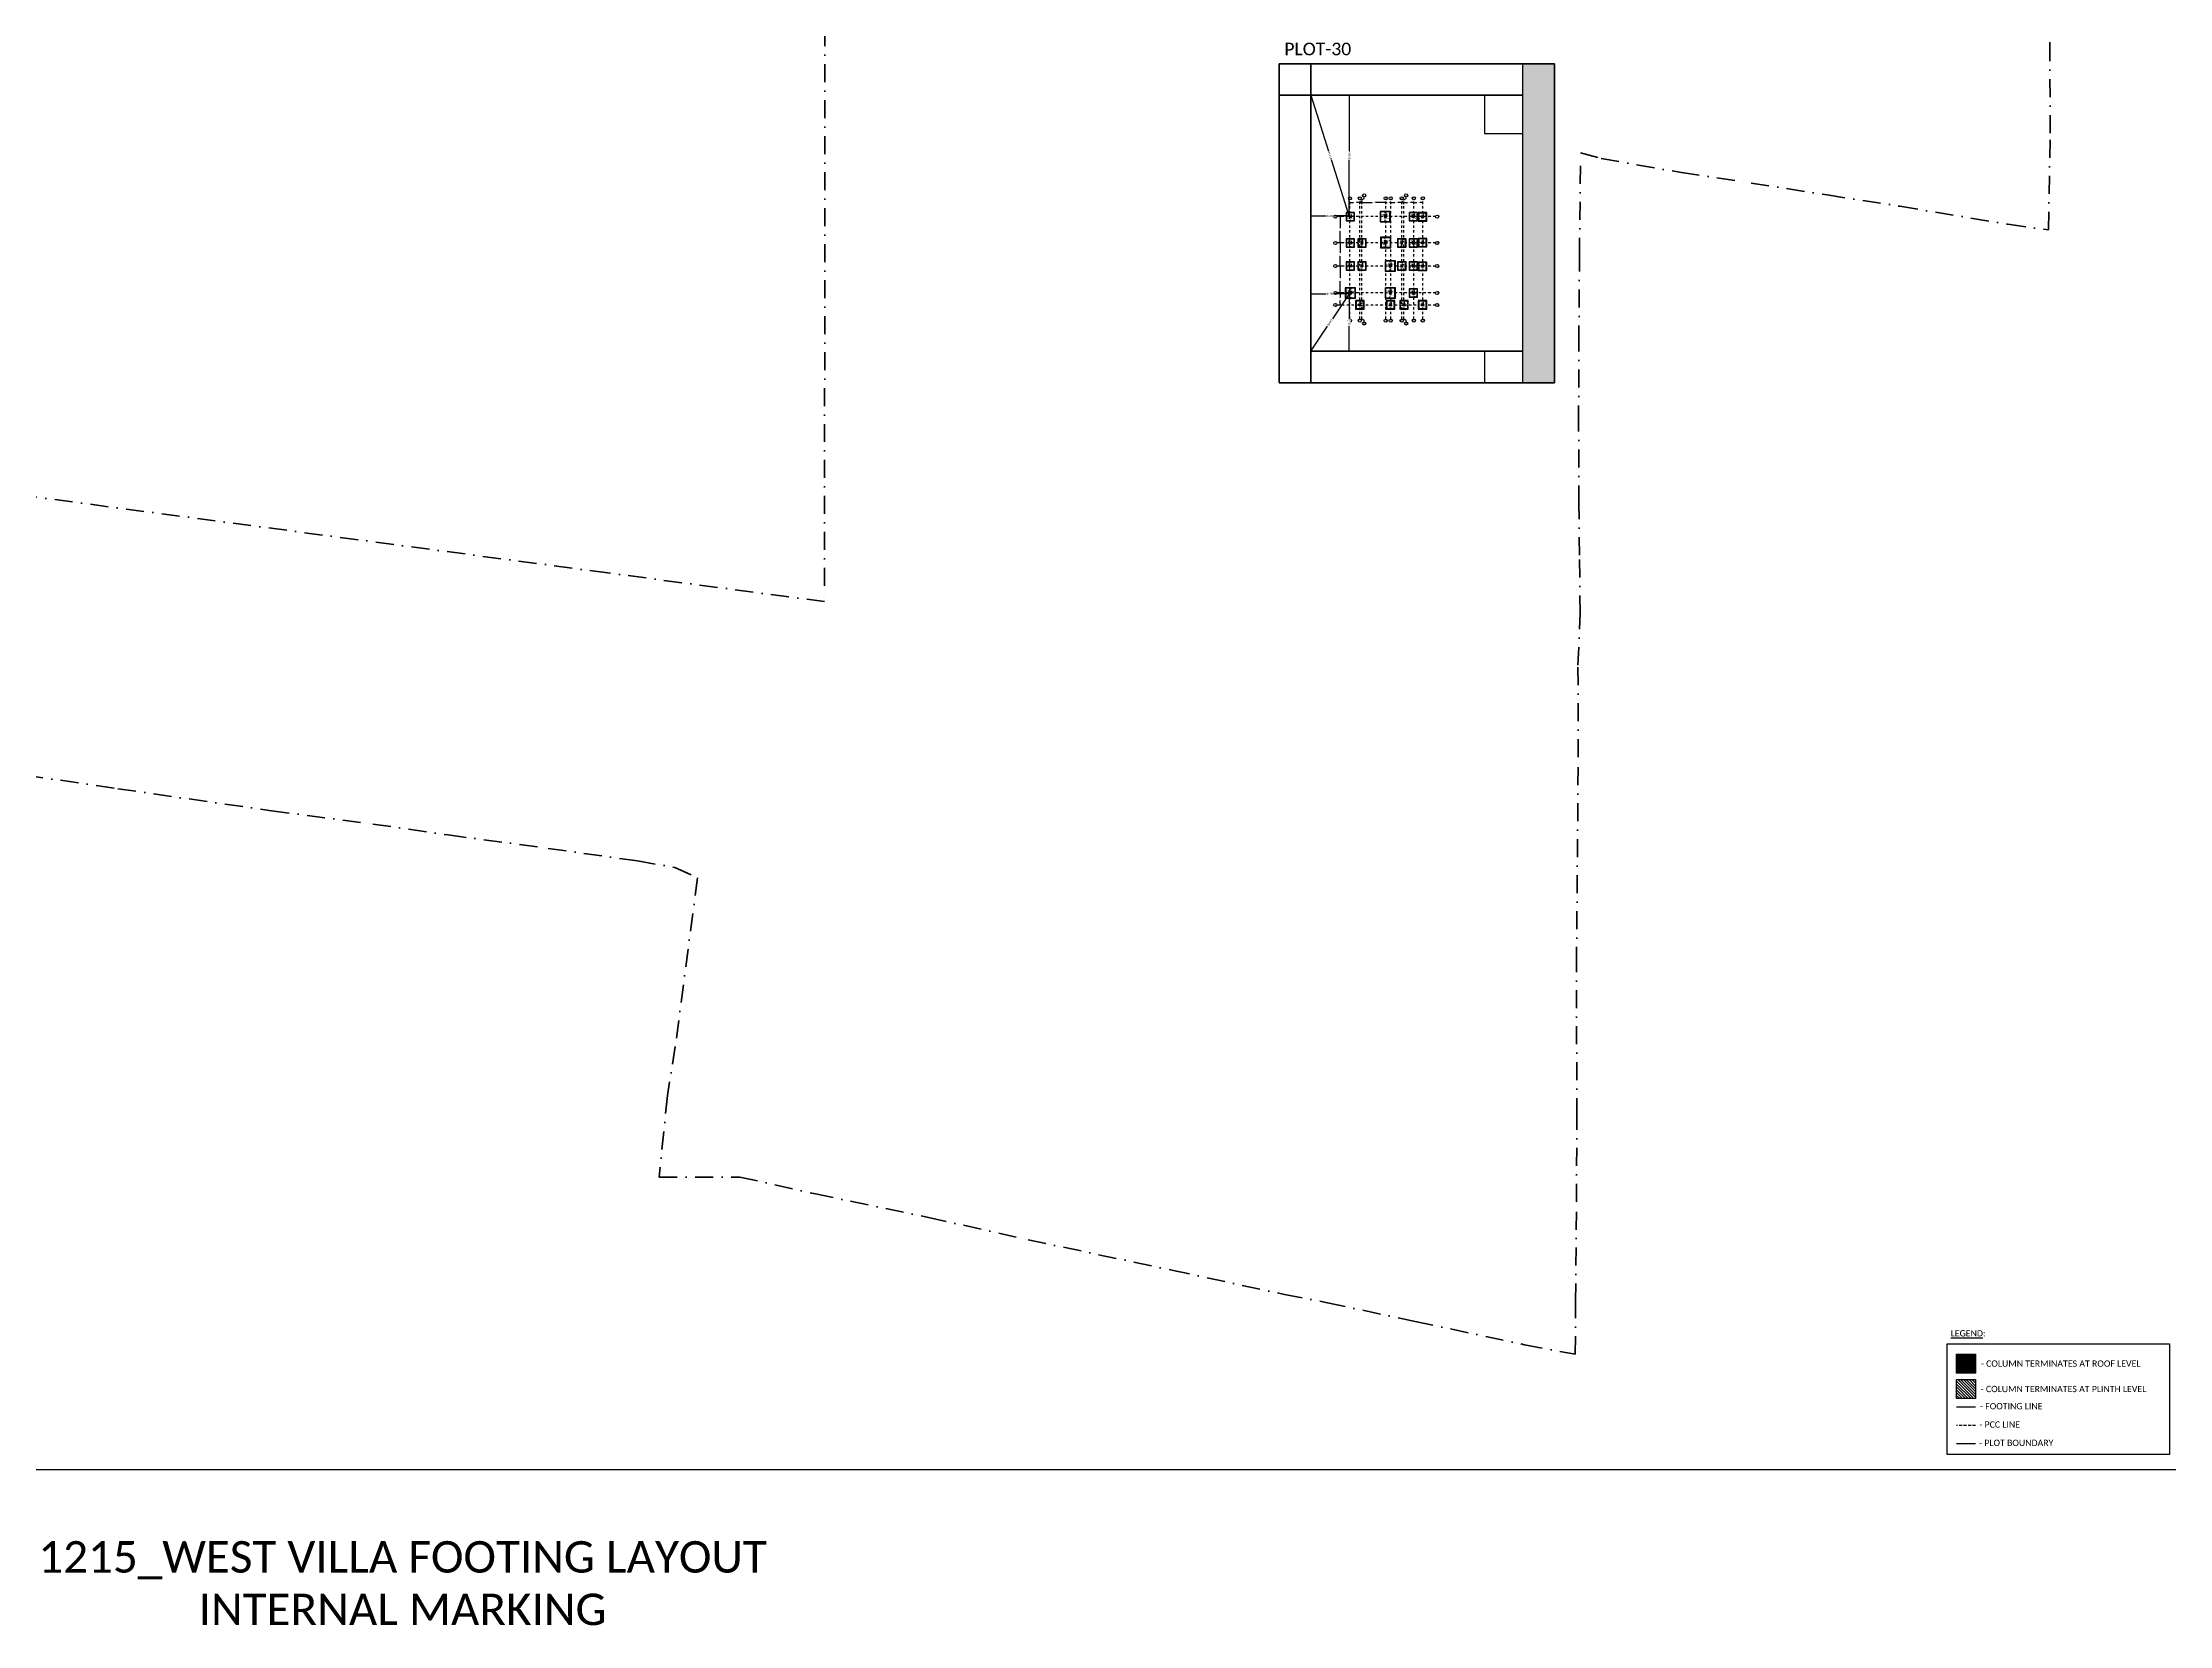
# Model space of a CAD drawing. Header units: millimetres. Extents: x -176651 to 954389, y -469666 to 486614.
# Drawn here: x 614464 to 952186, y -43080 to 208280 of the extents above; entities that cross this region are included whole.
import ezdxf
from ezdxf.xclip import XClip

# ---------------------------------------------------------------- set-up
doc = ezdxf.new("R2010")
doc.units = ezdxf.units.MM
doc.header["$LTSCALE"] = 150
doc.header["$XCLIPFRAME"] = 2
for name, pattern in [('3BHK-W(SB)$0$HIDDEN', [0.375, 0.25, -0.125]), ('DASHDOT', [25.4, 12.7, -6.35, 0, -6.35]), ('DASHDOTX2', [50.8, 25.4, -12.7, 0, -12.7]), ('HIDDEN2', [4.7625, 3.175, -1.5875])]:
    doc.linetypes.add(name, pattern=pattern)
for name, color, linetype in [('ad-Column', 3, 'Continuous'), ('ad-Column Hatch', 125, 'Continuous'), ('ad-Elevation 10', 8, 'Continuous'), ('ad-Footing line', 2, 'Continuous'), ('ad-Grid', 8, 'DASHDOTX2'), ('ad-Parking', 2, 'Continuous'), ('ad-PCC line', 8, 'HIDDEN2'), ('ad-RCC', 3, 'Continuous'), ('ad-RCC Hatch', 125, 'Continuous'), ('ad-Road', 2, 'Continuous'), ('ad-Road Hatch', 8, 'Continuous'), ('ad-Text', 7, 'Continuous'), ('ad-Text main', 7, 'Continuous')]:
    doc.layers.add(name, color=color, linetype=linetype)
for name, color, linetype, true_color in [('ad-Dimension', 5, 'Continuous', 0x0000ff), ('ad-Foundation text', 6, 'Continuous', 0xff00ff), ('ad-Internal Dimensions', 5, 'Continuous', 0x0000ff), ('ad-Plot Boundary', 6, 'Continuous', 0xff00ff)]:
    doc.layers.add(name, color=color, linetype=linetype, true_color=true_color)
doc.layers.add('ad-Grid Dimension', color=6, linetype='Continuous', lineweight=0, true_color=0xff00ff)
doc.layers.add('ad-Site Boundary', color=1, linetype='DASHDOT', lineweight=35, true_color=0xff0000)
doc.styles.add('6 A E W_Core_Typical$0$Standard', font='arial.ttf')
doc.styles.add('MtX_Century_Gothic', font='GOTHIC.TTF')
doc.styles.add('ROMANS-TITLE', font='arial.ttf', dxfattribs={"width": 0.8})
doc.styles.get("Standard").update_dxf_attribs({"font": 'calibril.ttf'})
doc.dimstyles.new('A-75-DIM-INT (Framing)', dxfattribs={"dimscale": 100, "dimtxt": 1.6, "dimasz": 1, "dimexe": 1, "dimexo": 1, "dimgap": 0.5, "dimtad": 0, "dimdec": 0, "dimdsep": 46, "dimtxsty": 'Standard', "dimblk": 'ARCHTICK', "dimcen": 0.025, "dimclrd": 5, "dimclre": 5, "dimclrt": 256, "dimazin": 2, "dimtfac": 1, "dimtdec": 0, "dimtmove": 1, "dimatfit": 0, "dimldrblk": 'ARCHTICK', "dimfxl": 1, "dimtfill": 1, "dimtolj": 1, "dimtzin": 0, "dimarcsym": 0})

# ---------------------------------------------------------------- blocks, each defined once
blk = doc.blocks.new('A$C4fb60e89')
at = {"layer": 'ad-Road Hatch', "ltscale": 5, "transparency": 33554687}
h = blk.add_hatch(dxfattribs=at)
h.set_pattern_fill('AR-HBONE', color=256, scale=15)
h.set_pattern_definition([(45, (-193247.7, -428758.8), (0, 2155.2615), [4572, -1524]), (135, (-192170.1, -427681.1), (2e-13, 2155.2615), [4572, -1524])])
h.paths.add_polyline_path([(175594, -250241), (169178, -249341), (167473, -249057), (167473, -138694), (101313, -138694), (101313, -199954), (101308, -237995), (101040, -268291), (101008, -280968), (101066, -293684), (101243, -311127), (100910, -319344), (100949, -333937), (100669, -366960), (100727, -390983), (100669, -404586), (100538, -420418), (100467, -428759), (92426, -427265), (92163, -427209), (92163, -321454), (24803, -321454), (24803, -412961), (15653, -411029), (15654, -321452), (-19535, -321452), (-34427, -319477), (-65207, -315395), (-171770, -301268), (-185854, -298333), (-193248, -296832), (-193244, -292908), (-191914, -285219), (-191839, -284679), (-183397, -286393), (-169723, -289243), (-53141, -304698), (-18730, -309262), (15653, -309262), (15653, 703), (24803, 1115), (24803, -129544), (92163, -129544), (92163, 15133), (101313, 17713), (101313, -129544), (167473, -129544), (167473, 35552), (175738, 37855), (175849, 28595), (175836, 25947), (175777, 14040), (175855, 2316), (175660, -18036), (175731, -34039), (175718, -46839), (175673, -63402), (175816, -82072), (175542, -106356), (175490, -124641), (175575, -145019), (175731, -168892), (175797, -181269), (175797, -192667), (175744, -208200), (175829, -223277), (175888, -234871)])
h.paths.add_polyline_path([(24803, -309264), (92163, -309264), (92163, -138694), (24803, -138694)], flags=16)
at = {"layer": 'ad-Road', "ltscale": 5}
for points in [[(175594, -250241), (169178, -249341), (167473, -249057), (167473, -138694), (101313, -138694), (101313, -199954), (101308, -237995), (101040, -268291), (101008, -280968), (101066, -293684), (101243, -311127), (100910, -319344), (100949, -333937), (100669, -366960), (100727, -390983), (100669, -404586), (100538, -420418), (100467, -428759), (92426, -427265), (92163, -427209), (92163, -321454), (24803, -321454), (24803, -412961), (15653, -411029), (15654, -321452), (-19535, -321452), (-34427, -319477), (-65207, -315395), (-171770, -301268), (-185854, -298333), (-193248, -296832), (-193244, -292908), (-191914, -285219), (-191839, -284679), (-183397, -286393), (-169723, -289243), (-53141, -304698), (-18730, -309262), (15653, -309262), (15653, 703), (24803, 1115), (24803, -129544), (92163, -129544), (92163, 15133), (101313, 17713), (101313, -129544), (167473, -129544), (167473, 35552), (175738, 37855), (175849, 28595), (175836, 25947), (175777, 14040), (175855, 2316), (175660, -18036), (175731, -34039), (175718, -46839), (175673, -63402), (175816, -82072), (175542, -106356), (175490, -124641), (175575, -145019), (175731, -168892), (175797, -181269), (175797, -192667), (175744, -208200), (175829, -223277), (175888, -234871)], [(24803, -309264), (92163, -309264), (92163, -138694), (24803, -138694)]]:
    blk.add_lwpolyline(points, close=True, dxfattribs=at)
at = {"layer": 'ad-Text', "linetype": 'Continuous', "char_height": 1250, "width": 56881.51, "attachment_point": 5, "style": 'MtX_Century_Gothic', "bg_fill": 3, "box_fill_scale": 1.5, "bg_fill_color": 257, "bg_fill_transparency": 0}
for s, insert, rotation in [("\\pxqd;30' WIDE ROAD", (20228, -69124), 90), ("\\pxqd;30' WIDE ROAD", (96738, -69124), 90), ("\\pxqd;30' WIDE ROAD", (171095, -67965), 90), ("\\pxqd;30' WIDE ROAD", (20228, -194004), 90), ("\\pxqd;30' WIDE ROAD", (96738, -194004), 90), ("\\pxqd;30' WIDE ROAD", (172048, -194004), 90), ("\\pxqd;40' WIDE ROAD", (-97589, -305418), 352.01854), ("\\pxqd;30' WIDE ROAD", (20228, -366657), 90), ("\\pxqd;30' WIDE ROAD", (96738, -366657), 90)]:
    blk.add_mtext(s, dxfattribs=dict(at, insert=insert, rotation=rotation))
at = {"layer": 'ad-Text', "linetype": 'Continuous', "char_height": 1250, "attachment_point": 5, "style": 'MtX_Century_Gothic', "bg_fill": 3, "box_fill_scale": 1.5, "bg_fill_color": 257, "bg_fill_transparency": 0}
for s, insert, width in [("\\pxqd;30' WIDE ROAD", (58483, -134119), 56347.04), ("\\pxqd;40' WIDE ROAD", (58483, -315359), 56881.51)]:
    blk.add_mtext(s, dxfattribs=dict(at, insert=insert, width=width))
blk = doc.blocks.new('zw$E7CA')
at = {"layer": 'ad-Plot Boundary'}
blk.add_lwpolyline([(0, 0), (33680, 0), (33680, 30050), (0, 30050)], close=True, dxfattribs=at)
blk = doc.blocks.new('A$Cde044142')
at = {"layer": 'ad-Plot Boundary'}
blk.add_lwpolyline([(0, 0), (33080, 0), (33080, 30630), (0, 30630)], close=True, dxfattribs=at)
blk = doc.blocks.new('zw$A88E')
at = {"layer": 'ad-Plot Boundary'}
for points in [[(-41344, -44879), (-8264, -44879), (-8264, -2303), (-24763, -6893), (-41344, -11156)], [(-74424, -44879), (-41344, -44879), (-41344, -11156), (-58017, -15481), (-74424, -20142)], [(-117254, -77249), (-83574, -77249), (-83574, -22722), (-101518, -27538), (-117254, -31739)], [(-150934, -77249), (-117254, -77249), (-117254, -31739), (-130021, -35213), (-131749, -35878), (-150934, -36740)], [(-175738, -37855), (-160084, -37152), (-160084, -117526), (-183704, -117526), (-176003, -42663)], [(-160084, -117526), (-160084, -172968), (-182261, -172968), (-182497, -167947), (-183679, -157369), (-184730, -145524), (-187633, -118612), (-183704, -117526)], [(-74430, -275850), (-71144, -276750), (-58408, -278973), (-41344, -281589), (-41344, -237809), (-74424, -237809)], [(-41344, -281589), (-23704, -284340), (-8264, -286912), (-8264, -237809), (-41344, -237809)], [(-150934, -314069), (-117254, -314069), (-117254, -266699), (-150934, -266699)], [(-117254, -307369), (-83574, -307369), (-83574, -266699), (-117254, -266699)], [(-117254, -347119), (-83574, -347119), (-83574, -307369), (-117254, -307369)], [(-150934, -347119), (-117254, -347119), (-117254, -314069), (-150934, -314069)]]:
    blk.add_lwpolyline(points, close=True, dxfattribs=at)
at = {"layer": 'ad-Plot Boundary', "ltscale": 5}
for points in [[(-194368, -206599), (-160084, -206599), (-160084, -172968), (-182261, -172968), (-192062, -172721), (-194342, -172551)], [(-194389, -236649), (-160084, -236649), (-160084, -206599), (-194368, -206599)], [(-194411, -266699), (-160084, -266699), (-160084, -236649), (-194389, -236649)], [(-194444, -314067), (-160084, -314067), (-160084, -266699), (-194411, -266699)], [(-194468, -347117), (-160084, -347117), (-160084, -314067), (-194444, -314067)], [(-368986, -334687), (-368989, -337740), (-371134, -349465), (-373560, -367195), (-338868, -372204), (-334720, -340818), (-347508, -339123), (-361592, -336188), (-368986, -334687)], [(-334720, -340818), (-303171, -345001), (-307365, -376729), (-327072, -373827), (-338868, -372204)], [(-303171, -345001), (-307365, -376729), (-282292, -380322), (-276202, -381127), (-271974, -349136)], [(-276202, -381127), (-266173, -382428), (-254226, -384169), (-245192, -385377), (-240945, -353250), (-271974, -349136)], [(-214624, -390951), (-218257, -389327), (-224158, -388291), (-238328, -386295), (-245192, -385377), (-240945, -353250), (-210179, -357330)], [(-214414, -389359), (-160084, -389359), (-160084, -359309), (-195260, -359309), (-210179, -357330)], [(-218432, -419409), (-160084, -419409), (-160084, -389359), (-214414, -389359), (-214624, -390951), (-215394, -396770), (-216370, -404153), (-218165, -417733)], [(-218432, -419409), (-160084, -419409), (-160084, -448884), (-177957, -444906), (-195916, -441169), (-207921, -438489), (-220734, -438489), (-219411, -425564)], [(-150934, -450816), (-139301, -453272), (-121446, -457132), (-117254, -457945), (-117254, -419409), (-150934, -419409)], [(-117254, -457945), (-114586, -458463), (-100664, -461423), (-83574, -465065), (-83574, -419409), (-117254, -419409)]]:
    blk.add_lwpolyline(points, close=True, dxfattribs=at)
for name, p in [('A$Cde044142', (-74424, -75509)), ('A$Cde044142', (-41344, -75509)), ('zw$E7CA', (-150934, -107299)), ('zw$E7CA', (-117254, -107299)), ('A$Cde044142', (-74424, -106139)), ('A$Cde044142', (-41344, -106139)), ('zw$E7CA', (-150934, -137349)), ('zw$E7CA', (-117254, -137349)), ('A$Cde044142', (-74424, -136769)), ('A$Cde044142', (-41344, -136769)), ('zw$E7CA', (-150934, -167399)), ('zw$E7CA', (-117254, -167399)), ('A$Cde044142', (-74424, -167399)), ('A$Cde044142', (-41344, -167399)), ('zw$E7CA', (-150934, -206599)), ('zw$E7CA', (-117254, -206599)), ('A$Cde044142', (-74424, -207179)), ('A$Cde044142', (-41344, -207179)), ('zw$E7CA', (-150934, -236649)), ('zw$E7CA', (-117254, -236649)), ('A$Cde044142', (-74424, -237809)), ('A$Cde044142', (-41344, -237809)), ('zw$E7CA', (-150934, -266699)), ('zw$E7CA', (-117254, -266699)), ('zw$E7CA', (-150934, -389359)), ('zw$E7CA', (-117254, -389359)), ('zw$E7CA', (-150934, -419409)), ('zw$E7CA', (-117254, -419409))]:
    blk.add_blockref(name, p, dxfattribs=at)
blk = doc.blocks.new('zw$944D')
at = {"layer": 'ad-Parking', "ltscale": 5}
blk.add_lwpolyline([(0, 0), (6100, 0), (6100, 6100), (0, 6100)], close=True, dxfattribs=at)
blk = doc.blocks.new('zw$2786')
at = {"layer": 'ad-Parking', "ltscale": 5}
blk.add_lwpolyline([(113209, 95420), (119309, 95420), (119309, 98470), (113209, 98470)], close=True, dxfattribs=at)
for p in [(97959, 88153), (36699, 75772), (113209, 67633), (173269, 67633), (36699, 35263), (97959, 35263), (113209, 37003), (173269, 37003), (36699, 5213), (97959, 5213), (113209, 6373), (173269, 6373), (36699, -24837), (97959, -24837), (113209, -24257), (173269, -24257), (21449, -60456), (36699, -64037), (97959, -64037), (113209, -64037), (173269, -64037), (21449, -94087), (36699, -94087), (97959, -94087), (113209, -94667), (173269, -94667), (21449, -124137), (36699, -124137), (113209, -125297), (173269, -125297), (21448, -154187), (36699, -154187), (97959, -154187), (97959, -194857), (21448, -201555), (36699, -201557), (21449, -246797), (36699, -246797), (97959, -246797), (21449, -276847), (36699, -276847), (97959, -276847), (21449, -306897), (36699, -306897), (97959, -306897)]:
    blk.add_blockref('zw$944D', p, dxfattribs=at)
at = {"layer": 'ad-Parking', "ltscale": 5, "rotation": 352.3389705330779}
for p in [(-153946, -227439), (-122397, -231621), (-91200, -235757), (-60171, -239870), (-29405, -243950)]:
    blk.add_blockref('zw$944D', p, dxfattribs=at)
blk = doc.blocks.new('zw$1D4B')
at = {"ltscale": 5}
for points in [[(113203, -157238), (146289, -157238)], [(146289, -162977), (179369, -162977)], [(-22532, -238720), (-22532, -270747)], [(-26781, -270747), (-26781, -300797)], [(36699, -332204), (70379, -332207)], [(70379, -339333), (104059, -339333)]]:
    blk.add_lwpolyline(points, dxfattribs=at)
blk = doc.blocks.new("Plot's Boundary")
at = {"layer": 'ad-Road', "ltscale": 5}
blk.add_blockref('A$C4fb60e89', (191839, 428759), dxfattribs=at)
at = {"ltscale": 5}
blk.add_lwpolyline([(173123, 139322), (142643, 139322), (142643, 123538), (173109, 119497)], close=True, dxfattribs=at)
blk.add_blockref('zw$1D4B', (179944, 348002), dxfattribs=at)
at = {"layer": 'ad-Parking', "ltscale": 5}
blk.add_blockref('zw$2786', (179944, 348002), dxfattribs=at)
at = {"layer": 'ad-Plot Boundary', "ltscale": 5}
blk.add_blockref('zw$A88E', (367577, 466614), dxfattribs=at)
at = {"layer": 'ad-Text', "linetype": 'Continuous', "insert": (158456, 130382), "char_height": 1800, "width": 10232.33, "attachment_point": 5, "style": 'MtX_Century_Gothic', "bg_fill": 3, "box_fill_scale": 1.5, "bg_fill_color": 257, "bg_fill_transparency": 0}
blk.add_mtext('HT YARD AREA', dxfattribs=at)
blk = doc.blocks.new('A$C42b14ea2')
at = {"layer": 'ad-RCC Hatch', "transparency": 33554687}
h = blk.add_hatch(dxfattribs=at)
h.set_pattern_fill('ANSI31', color=256, scale=10)
h.set_pattern_definition([(45, (8643.536, 7380), (-22.45064, 22.45064), [])])
h.paths.add_polyline_path([(0, 0), (300, 0), (300, 300), (0, 300)])
at = {"layer": 'ad-RCC'}
blk.add_lwpolyline([(0, 0), (300, 0), (300, 300), (0, 300)], close=True, dxfattribs=at)
blk = doc.blocks.new('zw$6AA0')
at = {"layer": 'ad-Column Hatch', "transparency": 33554687}
h = blk.add_hatch(color=256, dxfattribs=at)
h.dxf.hatch_style = 1
h.paths.add_polyline_path([(0, -230), (380, -230), (380, 0), (0, 0)])
at = {"layer": 'ad-Column'}
blk.add_lwpolyline([(0, -230), (380, -230), (380, 0), (0, 0)], close=True, dxfattribs=at)
blk = doc.blocks.new('zw$C199')
at = {"layer": 'ad-Column Hatch', "transparency": 33554687}
h = blk.add_hatch(color=256, dxfattribs=at)
h.dxf.hatch_style = 1
h.paths.add_polyline_path([(0, 0), (230, 0), (230, 230), (0, 230)])
at = {"layer": 'ad-Column'}
blk.add_lwpolyline([(0, 0), (230, 0), (230, 230), (0, 230)], close=True, dxfattribs=at)
blk = doc.blocks.new('1215E_Columns')
at = {"xscale": -1, "rotation": 180.0000000000004}
for p in [(11495, 12355), (11495, 4510)]:
    blk.add_blockref('A$C42b14ea2', p, dxfattribs=at)
at = {"xscale": -1}
for p in [(11795, 7945), (1835, -1910), (6705, -1910), (8840, -1910), (11795, -1910)]:
    blk.add_blockref('A$C42b14ea2', p, dxfattribs=at)
at = {"layer": 'ad-Column'}
for name, p, rotation in [('zw$6AA0', (0, 12355), 359.9999999999994), ('zw$C199', (1910, 7945), 359.9999999999996), ('zw$C199', (8230, 7945), 359.9999999999996), ('zw$6AA0', (10375, 7945), 179.9999999999996), ('zw$C199', (1910, 4280), 359.9999999999996), ('zw$C199', (8230, 4280), 359.9999999999996), ('zw$6AA0', (10375, 4280), 179.9999999999996), ('zw$6AA0', (6705, 0), 179.9999999999996), ('zw$6AA0', (10375, 0), 179.9999999999996)]:
    blk.add_blockref(name, p, dxfattribs=dict(at, rotation=rotation))
blk.add_blockref('zw$6AA0', (5535, 12355), dxfattribs=at)
at = {"layer": 'ad-Column', "xscale": -1}
for p, rotation in [((10375, 12355), 359.9999999999996), ((0, 7945), 179.9999999999995), ((5915, 7945), 270), ((0, 4280), 179.9999999999995), ((6705, 4510), 359.9999999999996), ((0, 0), 179.9999999999995)]:
    blk.add_blockref('zw$6AA0', p, dxfattribs=dict(at, rotation=rotation))
blk = doc.blocks.new('_ArchTick')
at = {"color": 0, "linetype": 'ByBlock', "const_width": 0.15}
blk.add_lwpolyline([(-0.5, -0.5), (0.5, 0.5)], dxfattribs=at)
blk = doc.blocks.new('*D234')
at = {"layer": 'ad-Grid Dimension', "lineweight": -2}
for p, q in [((115, 14105), (115, 14547)), ((115, 14467), (669, 14467)), ((1685, 14467), (1131, 14467)), ((1685, 14235), (1685, 14547))]:
    blk.add_line(p, q, dxfattribs=at)
at = {"layer": 'ad-Grid Dimension', "lineweight": -2, "xscale": 80, "yscale": 80, "zscale": 80, "rotation": 180}
blk.add_blockref('_ArchTick', (115, 14467), dxfattribs=at)
at = {"layer": 'ad-Grid Dimension', "lineweight": -2, "xscale": 80, "yscale": 80, "zscale": 80}
blk.add_blockref('_ArchTick', (1685, 14467), dxfattribs=at)
at = {"layer": 'ad-Grid Dimension', "insert": (900, 14467), "char_height": 128, "attachment_point": 5, "bg_fill": 3, "box_fill_scale": 1.1, "bg_fill_color": 257, "bg_fill_transparency": 0}
blk.add_mtext('\\A1;1570', dxfattribs=at)
at = {"layer": 'Defpoints', "color": 0}
for p in [(115, 14025), (1685, 14467), (1685, 14155)]:
    blk.add_point(p, dxfattribs=at)
blk = doc.blocks.new('*D235')
at = {"layer": 'ad-Grid Dimension', "lineweight": -2}
for p, q in [((1685, 14235), (1685, 14547)), ((1685, 14467), (2025, 14467)), ((1857, 14720), (1855, 14467)), ((1937, 14720), (1857, 14720)), ((2025, 14235), (2025, 14547))]:
    blk.add_line(p, q, dxfattribs=at)
at = {"layer": 'ad-Grid Dimension', "lineweight": -2, "xscale": 80, "yscale": 80, "zscale": 80, "rotation": 180}
blk.add_blockref('_ArchTick', (1685, 14467), dxfattribs=at)
at = {"layer": 'ad-Grid Dimension', "lineweight": -2, "xscale": 80, "yscale": 80, "zscale": 80}
blk.add_blockref('_ArchTick', (2025, 14467), dxfattribs=at)
at = {"layer": 'ad-Grid Dimension', "insert": (2121, 14720), "char_height": 128, "attachment_point": 5, "bg_fill": 3, "box_fill_scale": 1.1, "bg_fill_color": 257, "bg_fill_transparency": 0}
blk.add_mtext('\\A1;340', dxfattribs=at)
at = {"layer": 'Defpoints', "color": 0}
for p in [(1685, 14155), (2025, 14467), (2025, 14155)]:
    blk.add_point(p, dxfattribs=at)
blk = doc.blocks.new('*D236')
at = {"layer": 'ad-Grid Dimension', "lineweight": -2}
for p, q in [((2025, 14235), (2025, 14547)), ((2025, 14467), (3680, 14467)), ((5800, 14467), (4145, 14467)), ((5800, 14235), (5800, 14547))]:
    blk.add_line(p, q, dxfattribs=at)
at = {"layer": 'ad-Grid Dimension', "lineweight": -2, "xscale": 80, "yscale": 80, "zscale": 80, "rotation": 180}
blk.add_blockref('_ArchTick', (2025, 14467), dxfattribs=at)
at = {"layer": 'ad-Grid Dimension', "lineweight": -2, "xscale": 80, "yscale": 80, "zscale": 80}
blk.add_blockref('_ArchTick', (5800, 14467), dxfattribs=at)
at = {"layer": 'ad-Grid Dimension', "insert": (3913, 14467), "char_height": 128, "attachment_point": 5, "bg_fill": 3, "box_fill_scale": 1.1, "bg_fill_color": 257, "bg_fill_transparency": 0}
blk.add_mtext('\\A1;3775', dxfattribs=at)
at = {"layer": 'Defpoints', "color": 0}
for p in [(2025, 14155), (5800, 14467), (5800, 14155)]:
    blk.add_point(p, dxfattribs=at)
blk = doc.blocks.new('*D237')
at = {"layer": 'ad-Grid Dimension', "lineweight": -2}
for p, q in [((5800, 14235), (5800, 14547)), ((5800, 14467), (6011, 14467)), ((6590, 14467), (6379, 14467)), ((6590, 14235), (6590, 14547))]:
    blk.add_line(p, q, dxfattribs=at)
at = {"layer": 'ad-Grid Dimension', "lineweight": -2, "xscale": 80, "yscale": 80, "zscale": 80, "rotation": 180}
blk.add_blockref('_ArchTick', (5800, 14467), dxfattribs=at)
at = {"layer": 'ad-Grid Dimension', "lineweight": -2, "xscale": 80, "yscale": 80, "zscale": 80}
blk.add_blockref('_ArchTick', (6590, 14467), dxfattribs=at)
at = {"layer": 'ad-Grid Dimension', "insert": (6195, 14467), "char_height": 128, "attachment_point": 5, "bg_fill": 3, "box_fill_scale": 1.1, "bg_fill_color": 257, "bg_fill_transparency": 0}
blk.add_mtext('\\A1;790', dxfattribs=at)
at = {"layer": 'Defpoints', "color": 0}
for p in [(5800, 14155), (6590, 14467), (6590, 14155)]:
    blk.add_point(p, dxfattribs=at)
blk = doc.blocks.new('*D238')
at = {"layer": 'ad-Grid Dimension', "lineweight": -2}
for p, q in [((6590, 14235), (6590, 14547)), ((6590, 14467), (7239, 14467)), ((8345, 14467), (7696, 14467)), ((8345, 14235), (8345, 14547))]:
    blk.add_line(p, q, dxfattribs=at)
at = {"layer": 'ad-Grid Dimension', "lineweight": -2, "xscale": 80, "yscale": 80, "zscale": 80, "rotation": 180}
blk.add_blockref('_ArchTick', (6590, 14467), dxfattribs=at)
at = {"layer": 'ad-Grid Dimension', "lineweight": -2, "xscale": 80, "yscale": 80, "zscale": 80}
blk.add_blockref('_ArchTick', (8345, 14467), dxfattribs=at)
at = {"layer": 'ad-Grid Dimension', "insert": (7468, 14467), "char_height": 128, "attachment_point": 5, "bg_fill": 3, "box_fill_scale": 1.1, "bg_fill_color": 257, "bg_fill_transparency": 0}
blk.add_mtext('\\A1;1755', dxfattribs=at)
at = {"layer": 'Defpoints', "color": 0}
for p in [(6590, 14155), (8345, 14467), (8345, 14155)]:
    blk.add_point(p, dxfattribs=at)
blk = doc.blocks.new('*D239')
at = {"layer": 'ad-Grid Dimension', "lineweight": -2}
for p, q in [((8690, 14235), (8690, 14547)), ((8690, 14467), (9244, 14467)), ((10260, 14467), (9706, 14467)), ((10260, 14235), (10260, 14547))]:
    blk.add_line(p, q, dxfattribs=at)
at = {"layer": 'ad-Grid Dimension', "lineweight": -2, "xscale": 80, "yscale": 80, "zscale": 80, "rotation": 180}
blk.add_blockref('_ArchTick', (8690, 14467), dxfattribs=at)
at = {"layer": 'ad-Grid Dimension', "lineweight": -2, "xscale": 80, "yscale": 80, "zscale": 80}
blk.add_blockref('_ArchTick', (10260, 14467), dxfattribs=at)
at = {"layer": 'ad-Grid Dimension', "insert": (9475, 14467), "char_height": 128, "attachment_point": 5, "bg_fill": 3, "box_fill_scale": 1.1, "bg_fill_color": 257, "bg_fill_transparency": 0}
blk.add_mtext('\\A1;1570', dxfattribs=at)
at = {"layer": 'Defpoints', "color": 0}
for p in [(8690, 14155), (10260, 14467), (10260, 14155)]:
    blk.add_point(p, dxfattribs=at)
blk = doc.blocks.new('*D240')
at = {"layer": 'ad-Grid Dimension', "lineweight": -2}
for p, q in [((-1202, 12240), (-1530, 12240)), ((-1450, 12240), (-1450, 10388)), ((-1202, 8060), (-1530, 8060)), ((-1450, 8060), (-1450, 9912))]:
    blk.add_line(p, q, dxfattribs=at)
at = {"layer": 'Defpoints', "color": 0}
for p in [(-1122, 12240), (-1450, 8060), (-1122, 8060)]:
    blk.add_point(p, dxfattribs=at)
at = {"layer": 'ad-Grid Dimension', "lineweight": -2, "xscale": 80, "yscale": 80, "zscale": 80}
for p, rotation in [((-1450, 12240), 90), ((-1450, 8060), 270)]:
    blk.add_blockref('_ArchTick', p, dxfattribs=dict(at, rotation=rotation))
at = {"layer": 'ad-Grid Dimension', "insert": (-1450, 10150), "char_height": 128, "attachment_point": 5, "rotation": 90, "bg_fill": 3, "box_fill_scale": 1.1, "bg_fill_color": 257, "bg_fill_transparency": 0}
blk.add_mtext('\\A1;4180', dxfattribs=at)
blk = doc.blocks.new('*D229')
at = {"layer": 'ad-Grid Dimension', "lineweight": -2}
for p, q in [((-1202, 8060), (-1530, 8060)), ((-1450, 8060), (-1450, 6460)), ((-1202, 4395), (-1530, 4395)), ((-1450, 4395), (-1450, 5995))]:
    blk.add_line(p, q, dxfattribs=at)
at = {"layer": 'ad-Grid Dimension', "lineweight": -2, "xscale": 80, "yscale": 80, "zscale": 80}
for p, rotation in [((-1450, 8060), 90), ((-1450, 4395), 270)]:
    blk.add_blockref('_ArchTick', p, dxfattribs=dict(at, rotation=rotation))
at = {"layer": 'ad-Grid Dimension', "insert": (-1450, 6227), "char_height": 128, "attachment_point": 5, "rotation": 90, "bg_fill": 3, "box_fill_scale": 1.1, "bg_fill_color": 257, "bg_fill_transparency": 0}
blk.add_mtext('\\A1;3665', dxfattribs=at)
at = {"layer": 'Defpoints', "color": 0}
for p in [(-1122, 8060), (-1450, 4395), (-1122, 4395)]:
    blk.add_point(p, dxfattribs=at)
blk = doc.blocks.new('*D230')
at = {"layer": 'ad-Grid Dimension', "lineweight": -2}
for p, q in [((-1202, 4395), (-1531, 4395)), ((-1451, 4395), (-1451, 2493)), ((-1451, 115), (-1531, 115)), ((-1451, 115), (-1451, 2017))]:
    blk.add_line(p, q, dxfattribs=at)
at = {"layer": 'Defpoints', "color": 0}
for p in [(-1122, 4395), (-1451, 115), (-1371, 115)]:
    blk.add_point(p, dxfattribs=at)
at = {"layer": 'ad-Grid Dimension', "lineweight": -2, "xscale": 80, "yscale": 80, "zscale": 80}
for p, rotation in [((-1451, 4395), 90), ((-1451, 115), 270)]:
    blk.add_blockref('_ArchTick', p, dxfattribs=dict(at, rotation=rotation))
at = {"layer": 'ad-Grid Dimension', "insert": (-1451, 2255), "char_height": 128, "attachment_point": 5, "rotation": 90, "bg_fill": 3, "box_fill_scale": 1.1, "bg_fill_color": 257, "bg_fill_transparency": 0}
blk.add_mtext('\\A1;4280', dxfattribs=at)
blk = doc.blocks.new('*D231')
at = {"layer": 'ad-Grid Dimension', "lineweight": -2}
for p, q in [((-1202, 115), (-1530, 115)), ((-1450, 115), (-1450, -609)), ((-1156, -1795), (-1530, -1795)), ((-1450, -1795), (-1450, -1071))]:
    blk.add_line(p, q, dxfattribs=at)
at = {"layer": 'ad-Grid Dimension', "lineweight": -2, "xscale": 80, "yscale": 80, "zscale": 80}
for p, rotation in [((-1450, 115), 90), ((-1450, -1795), 270)]:
    blk.add_blockref('_ArchTick', p, dxfattribs=dict(at, rotation=rotation))
at = {"layer": 'ad-Grid Dimension', "insert": (-1450, -840), "char_height": 128, "attachment_point": 5, "rotation": 90, "bg_fill": 3, "box_fill_scale": 1.1, "bg_fill_color": 257, "bg_fill_transparency": 0}
blk.add_mtext('\\A1;1910', dxfattribs=at)
at = {"layer": 'Defpoints', "color": 0}
for p in [(-1122, 115), (-1450, -1795), (-1076, -1795)]:
    blk.add_point(p, dxfattribs=at)
blk = doc.blocks.new('*D232')
at = {"layer": 'ad-Grid Dimension', "lineweight": -2}
for p, q in [((10260, 14235), (10260, 14547)), ((10260, 14467), (10739, 14467)), ((11680, 14467), (11201, 14467)), ((11680, 14235), (11680, 14547))]:
    blk.add_line(p, q, dxfattribs=at)
at = {"layer": 'ad-Grid Dimension', "lineweight": -2, "xscale": 80, "yscale": 80, "zscale": 80, "rotation": 180}
blk.add_blockref('_ArchTick', (10260, 14467), dxfattribs=at)
at = {"layer": 'ad-Grid Dimension', "lineweight": -2, "xscale": 80, "yscale": 80, "zscale": 80}
blk.add_blockref('_ArchTick', (11680, 14467), dxfattribs=at)
at = {"layer": 'ad-Grid Dimension', "insert": (10970, 14467), "char_height": 128, "attachment_point": 5, "bg_fill": 3, "box_fill_scale": 1.1, "bg_fill_color": 257, "bg_fill_transparency": 0}
blk.add_mtext('\\A1;1420', dxfattribs=at)
at = {"layer": 'Defpoints', "color": 0}
for p in [(10260, 14155), (11680, 14467), (11680, 14155)]:
    blk.add_point(p, dxfattribs=at)
blk = doc.blocks.new('*D233')
at = {"layer": 'ad-Grid Dimension', "lineweight": -2}
for p, q in [((8345, 14235), (8345, 14547)), ((8345, 14467), (8690, 14467)), ((8521, 14673), (8518, 14467)), ((8601, 14673), (8521, 14673)), ((8690, 14235), (8690, 14547))]:
    blk.add_line(p, q, dxfattribs=at)
at = {"layer": 'ad-Grid Dimension', "lineweight": -2, "xscale": 80, "yscale": 80, "zscale": 80, "rotation": 180}
blk.add_blockref('_ArchTick', (8345, 14467), dxfattribs=at)
at = {"layer": 'ad-Grid Dimension', "lineweight": -2, "xscale": 80, "yscale": 80, "zscale": 80}
blk.add_blockref('_ArchTick', (8690, 14467), dxfattribs=at)
at = {"layer": 'ad-Grid Dimension', "insert": (8782, 14673), "char_height": 128, "attachment_point": 5, "bg_fill": 3, "box_fill_scale": 1.1, "bg_fill_color": 257, "bg_fill_transparency": 0}
blk.add_mtext('\\A1;345', dxfattribs=at)
at = {"layer": 'Defpoints', "color": 0}
for p in [(8345, 14155), (8690, 14467), (8690, 14155)]:
    blk.add_point(p, dxfattribs=at)
blk = doc.blocks.new('A$C71157536')
at = {"layer": 'ad-Footing line'}
for points in [[(-10785, 11640), (-9585, 11640), (-9585, 12840), (-10785, 12840)], [(-5400, 11490), (-3900, 11490), (-3900, 12990), (-5400, 12990)], [(-790, 11640), (410, 11640), (410, 12840), (-790, 12840)], [(670, 11605), (1870, 11605), (1870, 12805), (670, 12805)], [(-10785, 7460), (-9585, 7460), (-9585, 8660), (-10785, 8660)], [(-8950, 7460), (-7750, 7460), (-7750, 8660), (-8950, 8660)], [(-5325, 7385), (-3825, 7385), (-3825, 8885), (-5325, 8885)], [(-2630, 7460), (-1430, 7460), (-1430, 8660), (-2630, 8660)], [(-790, 7460), (410, 7460), (410, 8660), (-790, 8660)], [(670, 7495), (1870, 7495), (1870, 8695), (670, 8695)], [(-10785, 3795), (-9585, 3795), (-9585, 4995), (-10785, 4995)], [(-8950, 3795), (-7750, 3795), (-7750, 4995), (-8950, 4995)], [(-4610, 3645), (-3110, 3645), (-3110, 5145), (-4610, 5145)], [(-2630, 3795), (-1430, 3795), (-1430, 4995), (-2630, 4995)], [(-790, 3795), (410, 3795), (410, 4995), (-790, 4995)], [(670, 3760), (1870, 3760), (1870, 4960), (670, 4960)], [(-10935, -635), (-9435, -635), (-9435, 865), (-10935, 865)], [(-4610, -635), (-3110, -635), (-3110, 865), (-4610, 865)], [(-790, -485), (410, -485), (410, 715), (-790, 715)], [(-9290, -2360), (-8090, -2360), (-8090, -1160), (-9290, -1160)], [(-4420, -2360), (-3220, -2360), (-3220, -1160), (-4420, -1160)], [(-2285, -2360), (-1085, -2360), (-1085, -1160), (-2285, -1160)], [(670, -2360), (1870, -2360), (1870, -1160), (670, -1160)]]:
    blk.add_lwpolyline(points, close=True, dxfattribs=at)
at = {"layer": 'ad-PCC line', "ltscale": 0.15}
for points in [[(-10860, 11565), (-9510, 11565), (-9510, 12915), (-10860, 12915)], [(-5475, 11415), (-3825, 11415), (-3825, 13065), (-5475, 13065)], [(-865, 11565), (485, 11565), (485, 12915), (-865, 12915)], [(595, 11530), (1945, 11530), (1945, 12880), (595, 12880)], [(-10860, 7385), (-9510, 7385), (-9510, 8735), (-10860, 8735)], [(-9025, 7385), (-7675, 7385), (-7675, 8735), (-9025, 8735)], [(-5400, 7310), (-3750, 7310), (-3750, 8960), (-5400, 8960)], [(-2705, 7385), (-1355, 7385), (-1355, 8735), (-2705, 8735)], [(-865, 7385), (485, 7385), (485, 8735), (-865, 8735)], [(595, 7420), (1945, 7420), (1945, 8770), (595, 8770)], [(-10860, 3720), (-9510, 3720), (-9510, 5070), (-10860, 5070)], [(-9025, 3720), (-7675, 3720), (-7675, 5070), (-9025, 5070)], [(-4685, 3570), (-3035, 3570), (-3035, 5220), (-4685, 5220)], [(-2705, 3720), (-1355, 3720), (-1355, 5070), (-2705, 5070)], [(-865, 3720), (485, 3720), (485, 5070), (-865, 5070)], [(595, 3685), (1945, 3685), (1945, 5035), (595, 5035)], [(-11010, -710), (-9360, -710), (-9360, 940), (-11010, 940)], [(-4685, -710), (-3035, -710), (-3035, 940), (-4685, 940)], [(-865, -560), (485, -560), (485, 790), (-865, 790)], [(-9365, -2435), (-8015, -2435), (-8015, -1085), (-9365, -1085)], [(-4495, -2435), (-3145, -2435), (-3145, -1085), (-4495, -1085)], [(-2360, -2435), (-1010, -2435), (-1010, -1085), (-2360, -1085)], [(595, -2435), (1945, -2435), (1945, -1085), (595, -1085)]]:
    blk.add_lwpolyline(points, close=True, dxfattribs=at)
blk = doc.blocks.new('A$Cfb9dcffd')
at = {"layer": 'ad-Foundation text', "char_height": 100, "attachment_point": 5}
for s, insert, width in [('\\pxt5;C2/F1', (-9844, 11951), 349.31), ('\\pxt5;C2/F2', (-4258, 11928), 349.31), ('\\pxt5;C2/F1', (150, 11951), 349.31), ('\\pxt5;C1A/F1', (1604, 11921), 382.45), ('\\pxt5;C2/F1', (-9941, 7771), 349.31), ('\\pxt5;C1/F1', (-8078, 7808), 349.31), ('\\pxt5;C2/F2', (-4263, 7748), 349.31), ('\\pxt5;C1/F1', (-1758, 7808), 349.31), ('\\pxt5;C2/F1', (-472, 7783), 349.31), ('\\pxt5;C1A/F1', (1604, 7811), 382.45), ('\\pxt5;C2/F1', (-9941, 4106), 349.31), ('\\pxt5;C1/F1', (-8078, 4143), 349.31), ('\\pxt5;C2/F2', (-3473, 4083), 349.31), ('\\pxt5;C1/F1', (-1758, 4143), 349.31), ('\\pxt5;C2/F1', (-523, 4125), 349.31), ('\\pxt5;C1A/F1', (1604, 4076), 382.45), ('\\pxt5;C2/F2', (-9798, -197), 349.31), ('\\pxt5;C1A/F1', (-8361, -2044), 382.45), ('\\pxt5;C1A/F1', (-3483, -2044), 382.45), ('\\pxt5;C2/F2', (-3473, -197), 349.31), ('\\pxt5;C1A/F1', (-1348, -2044), 382.45), ('\\pxt5;C2/F1', (-477, -135), 349.31), ('\\pxt5;C1A/F1', (1604, -2044), 382.45)]:
    blk.add_mtext(s, dxfattribs=dict(at, insert=insert, width=width))
blk = doc.blocks.new('*D139')
at = {"layer": 'ad-Internal Dimensions', "lineweight": -2}
for p, q in [((0, 171), (-70, 171)), ((-14, 361), (56, 361)), ((0, 171), (115, 171)), ((56, 361), (58, 171)), ((115, 171), (185, 171))]:
    blk.add_line(p, q, dxfattribs=at)
at = {"layer": 'ad-Internal Dimensions', "linetype": '3BHK-W(SB)$0$HIDDEN', "lineweight": -2}
for p, q in [((0, 70), (0, 241)), ((115, 70), (115, 241))]:
    blk.add_line(p, q, dxfattribs=at)
at = {"layer": 'ad-Internal Dimensions', "lineweight": -2, "xscale": 70, "yscale": 70, "zscale": 70}
blk.add_blockref('_ArchTick', (0, 171), dxfattribs=at)
at = {"layer": 'ad-Internal Dimensions', "lineweight": -2, "xscale": 70, "yscale": 70, "zscale": 70, "rotation": 180}
blk.add_blockref('_ArchTick', (115, 171), dxfattribs=at)
at = {"layer": 'ad-Internal Dimensions', "insert": (-170, 361), "char_height": 112, "attachment_point": 5, "bg_fill": 3, "box_fill_scale": 1.1, "bg_fill_color": 257, "bg_fill_transparency": 0}
blk.add_mtext('\\A1;115', dxfattribs=at)
at = {"layer": 'Defpoints', "color": 0}
for p in [(0, 0), (115, 171), (115, 0)]:
    blk.add_point(p, dxfattribs=at)
blk = doc.blocks.new('*D140')
at = {"layer": 'ad-Internal Dimensions', "linetype": '3BHK-W(SB)$0$HIDDEN', "lineweight": -2}
for p, q in [((210, -230), (149, -230)), ((210, -715), (149, -715))]:
    blk.add_line(p, q, dxfattribs=at)
at = {"layer": 'ad-Internal Dimensions', "lineweight": -2}
for p, q in [((219, -230), (219, -312)), ((219, -715), (219, -634))]:
    blk.add_line(p, q, dxfattribs=at)
at = {"layer": 'ad-Internal Dimensions', "lineweight": -2, "xscale": 70, "yscale": 70, "zscale": 70}
for p, rotation in [((219, -230), 90), ((219, -715), 270)]:
    blk.add_blockref('_ArchTick', p, dxfattribs=dict(at, rotation=rotation))
at = {"layer": 'ad-Internal Dimensions', "insert": (219, -472), "char_height": 112, "attachment_point": 5, "rotation": 90, "bg_fill": 3, "box_fill_scale": 1.1, "bg_fill_color": 257, "bg_fill_transparency": 0}
blk.add_mtext('\\A1;485', dxfattribs=at)
at = {"layer": 'Defpoints', "color": 0}
for p in [(219, -715), (280, -230), (280, -715)]:
    blk.add_point(p, dxfattribs=at)
blk = doc.blocks.new('*D141')
at = {"layer": 'ad-Internal Dimensions', "linetype": '3BHK-W(SB)$0$HIDDEN', "lineweight": -2}
for p, q in [((210, 485), (149, 485)), ((210, 0), (149, 0))]:
    blk.add_line(p, q, dxfattribs=at)
at = {"layer": 'ad-Internal Dimensions', "lineweight": -2}
for p, q in [((219, 485), (219, 404)), ((219, 0), (219, 82))]:
    blk.add_line(p, q, dxfattribs=at)
at = {"layer": 'ad-Internal Dimensions', "lineweight": -2, "xscale": 70, "yscale": 70, "zscale": 70}
for p, rotation in [((219, 485), 89.99999999999999), ((219, 0), 270)]:
    blk.add_blockref('_ArchTick', p, dxfattribs=dict(at, rotation=rotation))
at = {"layer": 'ad-Internal Dimensions', "insert": (219, 242), "char_height": 112, "attachment_point": 5, "rotation": 90, "bg_fill": 3, "box_fill_scale": 1.1, "bg_fill_color": 257, "bg_fill_transparency": 0}
blk.add_mtext('\\A1;485', dxfattribs=at)
at = {"layer": 'Defpoints', "color": 0}
for p in [(219, 485), (280, 485), (280, 0)]:
    blk.add_point(p, dxfattribs=at)
blk = doc.blocks.new('*D142')
at = {"layer": 'ad-Internal Dimensions', "linetype": '3BHK-W(SB)$0$HIDDEN', "lineweight": -2}
for p, q in [((-410, -300), (-410, -458)), ((0, -300), (0, -458))]:
    blk.add_line(p, q, dxfattribs=at)
at = {"layer": 'ad-Internal Dimensions', "lineweight": -2}
for p, q in [((-410, -388), (-368, -388)), ((0, -388), (-42, -388))]:
    blk.add_line(p, q, dxfattribs=at)
at = {"layer": 'ad-Internal Dimensions', "lineweight": -2, "xscale": 70, "yscale": 70, "zscale": 70, "rotation": 180}
blk.add_blockref('_ArchTick', (-410, -388), dxfattribs=at)
at = {"layer": 'ad-Internal Dimensions', "lineweight": -2, "xscale": 70, "yscale": 70, "zscale": 70}
blk.add_blockref('_ArchTick', (0, -388), dxfattribs=at)
at = {"layer": 'ad-Internal Dimensions', "insert": (-205, -388), "char_height": 112, "attachment_point": 5, "bg_fill": 3, "box_fill_scale": 1.1, "bg_fill_color": 257, "bg_fill_transparency": 0}
blk.add_mtext('\\A1;410', dxfattribs=at)
at = {"layer": 'Defpoints', "color": 0}
for p in [(-410, -230), (-410, -388), (0, -230)]:
    blk.add_point(p, dxfattribs=at)
blk = doc.blocks.new('*D143')
at = {"layer": 'ad-Internal Dimensions', "linetype": '3BHK-W(SB)$0$HIDDEN', "lineweight": -2}
for p, q in [((380, 70), (380, 241)), ((790, 70), (790, 241))]:
    blk.add_line(p, q, dxfattribs=at)
at = {"layer": 'ad-Internal Dimensions', "lineweight": -2}
for p, q in [((380, 171), (422, 171)), ((790, 171), (748, 171))]:
    blk.add_line(p, q, dxfattribs=at)
at = {"layer": 'ad-Internal Dimensions', "lineweight": -2, "xscale": 70, "yscale": 70, "zscale": 70, "rotation": 180}
blk.add_blockref('_ArchTick', (380, 171), dxfattribs=at)
at = {"layer": 'ad-Internal Dimensions', "lineweight": -2, "xscale": 70, "yscale": 70, "zscale": 70}
blk.add_blockref('_ArchTick', (790, 171), dxfattribs=at)
at = {"layer": 'ad-Internal Dimensions', "insert": (585, 171), "char_height": 112, "attachment_point": 5, "bg_fill": 3, "box_fill_scale": 1.1, "bg_fill_color": 257, "bg_fill_transparency": 0}
blk.add_mtext('\\A1;410', dxfattribs=at)
at = {"layer": 'Defpoints', "color": 0}
for p in [(380, 171), (380, 0), (790, 0)]:
    blk.add_point(p, dxfattribs=at)
blk = doc.blocks.new('*D99')
at = {"layer": 'ad-Internal Dimensions', "lineweight": -2}
for p, q in [((0, -4009), (-70, -4009)), ((-14, -3819), (56, -3819)), ((0, -4009), (115, -4009)), ((56, -3819), (57, -4009)), ((115, -4009), (185, -4009))]:
    blk.add_line(p, q, dxfattribs=at)
at = {"layer": 'ad-Internal Dimensions', "linetype": '3BHK-W(SB)$0$HIDDEN', "lineweight": -2}
for p, q in [((0, -4110), (0, -3939)), ((115, -4110), (115, -3939))]:
    blk.add_line(p, q, dxfattribs=at)
at = {"layer": 'ad-Internal Dimensions', "lineweight": -2, "xscale": 70, "yscale": 70, "zscale": 70}
blk.add_blockref('_ArchTick', (0, -4009), dxfattribs=at)
at = {"layer": 'ad-Internal Dimensions', "lineweight": -2, "xscale": 70, "yscale": 70, "zscale": 70, "rotation": 180}
blk.add_blockref('_ArchTick', (115, -4009), dxfattribs=at)
at = {"layer": 'ad-Internal Dimensions', "insert": (-170, -3819), "char_height": 112, "attachment_point": 5, "bg_fill": 3, "box_fill_scale": 1.1, "bg_fill_color": 257, "bg_fill_transparency": 0}
blk.add_mtext('\\A1;115', dxfattribs=at)
at = {"layer": 'Defpoints', "color": 0}
for p in [(0, -4180), (115, -4009), (115, -4180)]:
    blk.add_point(p, dxfattribs=at)
blk = doc.blocks.new('*D100')
at = {"layer": 'ad-Internal Dimensions', "linetype": '3BHK-W(SB)$0$HIDDEN', "lineweight": -2}
for p, q in [((210, -4410), (149, -4410)), ((210, -4895), (149, -4895))]:
    blk.add_line(p, q, dxfattribs=at)
at = {"layer": 'ad-Internal Dimensions', "lineweight": -2}
for p, q in [((219, -4410), (219, -4492)), ((219, -4895), (219, -4814))]:
    blk.add_line(p, q, dxfattribs=at)
at = {"layer": 'ad-Internal Dimensions', "lineweight": -2, "xscale": 70, "yscale": 70, "zscale": 70}
for p, rotation in [((219, -4410), 90), ((219, -4895), 270)]:
    blk.add_blockref('_ArchTick', p, dxfattribs=dict(at, rotation=rotation))
at = {"layer": 'ad-Internal Dimensions', "insert": (219, -4653), "char_height": 112, "attachment_point": 5, "rotation": 90, "bg_fill": 3, "box_fill_scale": 1.1, "bg_fill_color": 257, "bg_fill_transparency": 0}
blk.add_mtext('\\A1;485', dxfattribs=at)
at = {"layer": 'Defpoints', "color": 0}
for p in [(219, -4895), (280, -4410), (280, -4895)]:
    blk.add_point(p, dxfattribs=at)
blk = doc.blocks.new('*D101')
at = {"layer": 'ad-Internal Dimensions', "linetype": '3BHK-W(SB)$0$HIDDEN', "lineweight": -2}
for p, q in [((210, -3695), (149, -3695)), ((210, -4180), (149, -4180))]:
    blk.add_line(p, q, dxfattribs=at)
at = {"layer": 'ad-Internal Dimensions', "lineweight": -2}
for p, q in [((219, -3695), (219, -3777)), ((219, -4180), (219, -4099))]:
    blk.add_line(p, q, dxfattribs=at)
at = {"layer": 'ad-Internal Dimensions', "lineweight": -2, "xscale": 70, "yscale": 70, "zscale": 70}
for p, rotation in [((219, -3695), 89.99999999999999), ((219, -4180), 270)]:
    blk.add_blockref('_ArchTick', p, dxfattribs=dict(at, rotation=rotation))
at = {"layer": 'ad-Internal Dimensions', "insert": (219, -3938), "char_height": 112, "attachment_point": 5, "rotation": 90, "bg_fill": 3, "box_fill_scale": 1.1, "bg_fill_color": 257, "bg_fill_transparency": 0}
blk.add_mtext('\\A1;485', dxfattribs=at)
at = {"layer": 'Defpoints', "color": 0}
for p in [(219, -3695), (280, -3695), (280, -4180)]:
    blk.add_point(p, dxfattribs=at)
blk = doc.blocks.new('*D102')
at = {"layer": 'ad-Internal Dimensions', "linetype": '3BHK-W(SB)$0$HIDDEN', "lineweight": -2}
for p, q in [((-410, -4480), (-410, -4638)), ((0, -4480), (0, -4638))]:
    blk.add_line(p, q, dxfattribs=at)
at = {"layer": 'ad-Internal Dimensions', "lineweight": -2}
for p, q in [((-410, -4568), (-368, -4568)), ((0, -4568), (-42, -4568))]:
    blk.add_line(p, q, dxfattribs=at)
at = {"layer": 'ad-Internal Dimensions', "lineweight": -2, "xscale": 70, "yscale": 70, "zscale": 70, "rotation": 180}
blk.add_blockref('_ArchTick', (-410, -4568), dxfattribs=at)
at = {"layer": 'ad-Internal Dimensions', "lineweight": -2, "xscale": 70, "yscale": 70, "zscale": 70}
blk.add_blockref('_ArchTick', (0, -4568), dxfattribs=at)
at = {"layer": 'ad-Internal Dimensions', "insert": (-205, -4568), "char_height": 112, "attachment_point": 5, "bg_fill": 3, "box_fill_scale": 1.1, "bg_fill_color": 257, "bg_fill_transparency": 0}
blk.add_mtext('\\A1;410', dxfattribs=at)
at = {"layer": 'Defpoints', "color": 0}
for p in [(-410, -4410), (-410, -4568), (0, -4410)]:
    blk.add_point(p, dxfattribs=at)
blk = doc.blocks.new('*D103')
at = {"layer": 'ad-Internal Dimensions', "linetype": '3BHK-W(SB)$0$HIDDEN', "lineweight": -2}
for p, q in [((380, -4110), (380, -3939)), ((790, -4110), (790, -3939))]:
    blk.add_line(p, q, dxfattribs=at)
at = {"layer": 'ad-Internal Dimensions', "lineweight": -2}
for p, q in [((380, -4009), (422, -4009)), ((790, -4009), (748, -4009))]:
    blk.add_line(p, q, dxfattribs=at)
at = {"layer": 'ad-Internal Dimensions', "lineweight": -2, "xscale": 70, "yscale": 70, "zscale": 70, "rotation": 180}
blk.add_blockref('_ArchTick', (380, -4009), dxfattribs=at)
at = {"layer": 'ad-Internal Dimensions', "lineweight": -2, "xscale": 70, "yscale": 70, "zscale": 70}
blk.add_blockref('_ArchTick', (790, -4009), dxfattribs=at)
at = {"layer": 'ad-Internal Dimensions', "insert": (585, -4009), "char_height": 112, "attachment_point": 5, "bg_fill": 3, "box_fill_scale": 1.1, "bg_fill_color": 257, "bg_fill_transparency": 0}
blk.add_mtext('\\A1;410', dxfattribs=at)
at = {"layer": 'Defpoints', "color": 0}
for p in [(380, -4009), (380, -4180), (790, -4180)]:
    blk.add_point(p, dxfattribs=at)
blk = doc.blocks.new('*D104')
at = {"layer": 'ad-Internal Dimensions', "lineweight": -2}
for p, q in [((0, -7674), (-70, -7674)), ((-14, -7484), (56, -7484)), ((0, -7674), (115, -7674)), ((56, -7484), (57, -7674)), ((115, -7674), (185, -7674))]:
    blk.add_line(p, q, dxfattribs=at)
at = {"layer": 'ad-Internal Dimensions', "linetype": '3BHK-W(SB)$0$HIDDEN', "lineweight": -2}
for p, q in [((0, -7775), (0, -7604)), ((115, -7775), (115, -7604))]:
    blk.add_line(p, q, dxfattribs=at)
at = {"layer": 'ad-Internal Dimensions', "lineweight": -2, "xscale": 70, "yscale": 70, "zscale": 70}
blk.add_blockref('_ArchTick', (0, -7674), dxfattribs=at)
at = {"layer": 'ad-Internal Dimensions', "lineweight": -2, "xscale": 70, "yscale": 70, "zscale": 70, "rotation": 180}
blk.add_blockref('_ArchTick', (115, -7674), dxfattribs=at)
at = {"layer": 'ad-Internal Dimensions', "insert": (-170, -7484), "char_height": 112, "attachment_point": 5, "bg_fill": 3, "box_fill_scale": 1.1, "bg_fill_color": 257, "bg_fill_transparency": 0}
blk.add_mtext('\\A1;115', dxfattribs=at)
at = {"layer": 'Defpoints', "color": 0}
for p in [(0, -7845), (115, -7674), (115, -7845)]:
    blk.add_point(p, dxfattribs=at)
blk = doc.blocks.new('*D105')
at = {"layer": 'ad-Internal Dimensions', "linetype": '3BHK-W(SB)$0$HIDDEN', "lineweight": -2}
for p, q in [((210, -8075), (149, -8075)), ((210, -8560), (149, -8560))]:
    blk.add_line(p, q, dxfattribs=at)
at = {"layer": 'ad-Internal Dimensions', "lineweight": -2}
for p, q in [((219, -8075), (219, -8156)), ((219, -8560), (219, -8478))]:
    blk.add_line(p, q, dxfattribs=at)
at = {"layer": 'ad-Internal Dimensions', "lineweight": -2, "xscale": 70, "yscale": 70, "zscale": 70}
for p, rotation in [((219, -8075), 90), ((219, -8560), 270)]:
    blk.add_blockref('_ArchTick', p, dxfattribs=dict(at, rotation=rotation))
at = {"layer": 'ad-Internal Dimensions', "insert": (219, -8318), "char_height": 112, "attachment_point": 5, "rotation": 90, "bg_fill": 3, "box_fill_scale": 1.1, "bg_fill_color": 257, "bg_fill_transparency": 0}
blk.add_mtext('\\A1;485', dxfattribs=at)
at = {"layer": 'Defpoints', "color": 0}
for p in [(219, -8560), (280, -8075), (280, -8560)]:
    blk.add_point(p, dxfattribs=at)
blk = doc.blocks.new('*D106')
at = {"layer": 'ad-Internal Dimensions', "linetype": '3BHK-W(SB)$0$HIDDEN', "lineweight": -2}
for p, q in [((210, -7360), (149, -7360)), ((210, -7845), (149, -7845))]:
    blk.add_line(p, q, dxfattribs=at)
at = {"layer": 'ad-Internal Dimensions', "lineweight": -2}
for p, q in [((219, -7360), (219, -7442)), ((219, -7845), (219, -7764))]:
    blk.add_line(p, q, dxfattribs=at)
at = {"layer": 'ad-Internal Dimensions', "lineweight": -2, "xscale": 70, "yscale": 70, "zscale": 70}
for p, rotation in [((219, -7360), 89.99999999999999), ((219, -7845), 270)]:
    blk.add_blockref('_ArchTick', p, dxfattribs=dict(at, rotation=rotation))
at = {"layer": 'ad-Internal Dimensions', "insert": (219, -7602), "char_height": 112, "attachment_point": 5, "rotation": 90, "bg_fill": 3, "box_fill_scale": 1.1, "bg_fill_color": 257, "bg_fill_transparency": 0}
blk.add_mtext('\\A1;485', dxfattribs=at)
at = {"layer": 'Defpoints', "color": 0}
for p in [(219, -7360), (280, -7360), (280, -7845)]:
    blk.add_point(p, dxfattribs=at)
blk = doc.blocks.new('*D107')
at = {"layer": 'ad-Internal Dimensions', "linetype": '3BHK-W(SB)$0$HIDDEN', "lineweight": -2}
for p, q in [((-410, -8145), (-410, -8303)), ((0, -8145), (0, -8303))]:
    blk.add_line(p, q, dxfattribs=at)
at = {"layer": 'ad-Internal Dimensions', "lineweight": -2}
for p, q in [((-410, -8233), (-368, -8233)), ((0, -8233), (-42, -8233))]:
    blk.add_line(p, q, dxfattribs=at)
at = {"layer": 'ad-Internal Dimensions', "lineweight": -2, "xscale": 70, "yscale": 70, "zscale": 70, "rotation": 180}
blk.add_blockref('_ArchTick', (-410, -8233), dxfattribs=at)
at = {"layer": 'ad-Internal Dimensions', "lineweight": -2, "xscale": 70, "yscale": 70, "zscale": 70}
blk.add_blockref('_ArchTick', (0, -8233), dxfattribs=at)
at = {"layer": 'ad-Internal Dimensions', "insert": (-205, -8233), "char_height": 112, "attachment_point": 5, "bg_fill": 3, "box_fill_scale": 1.1, "bg_fill_color": 257, "bg_fill_transparency": 0}
blk.add_mtext('\\A1;410', dxfattribs=at)
at = {"layer": 'Defpoints', "color": 0}
for p in [(-410, -8075), (-410, -8233), (0, -8075)]:
    blk.add_point(p, dxfattribs=at)
blk = doc.blocks.new('*D108')
at = {"layer": 'ad-Internal Dimensions', "linetype": '3BHK-W(SB)$0$HIDDEN', "lineweight": -2}
for p, q in [((380, -7775), (380, -7604)), ((790, -7775), (790, -7604))]:
    blk.add_line(p, q, dxfattribs=at)
at = {"layer": 'ad-Internal Dimensions', "lineweight": -2}
for p, q in [((380, -7674), (422, -7674)), ((790, -7674), (748, -7674))]:
    blk.add_line(p, q, dxfattribs=at)
at = {"layer": 'ad-Internal Dimensions', "lineweight": -2, "xscale": 70, "yscale": 70, "zscale": 70, "rotation": 180}
blk.add_blockref('_ArchTick', (380, -7674), dxfattribs=at)
at = {"layer": 'ad-Internal Dimensions', "lineweight": -2, "xscale": 70, "yscale": 70, "zscale": 70}
blk.add_blockref('_ArchTick', (790, -7674), dxfattribs=at)
at = {"layer": 'ad-Internal Dimensions', "insert": (585, -7674), "char_height": 112, "attachment_point": 5, "bg_fill": 3, "box_fill_scale": 1.1, "bg_fill_color": 257, "bg_fill_transparency": 0}
blk.add_mtext('\\A1;410', dxfattribs=at)
at = {"layer": 'Defpoints', "color": 0}
for p in [(380, -7674), (380, -7845), (790, -7845)]:
    blk.add_point(p, dxfattribs=at)
blk = doc.blocks.new('*D109')
at = {"layer": 'ad-Internal Dimensions', "lineweight": -2}
for p, q in [((10260, 171), (10190, 171)), ((10375, 171), (10260, 171)), ((10319, 361), (10318, 171)), ((10389, 361), (10319, 361)), ((10375, 171), (10445, 171))]:
    blk.add_line(p, q, dxfattribs=at)
at = {"layer": 'ad-Internal Dimensions', "linetype": '3BHK-W(SB)$0$HIDDEN', "lineweight": -2}
for p, q in [((10260, 70), (10260, 241)), ((10375, 70), (10375, 241))]:
    blk.add_line(p, q, dxfattribs=at)
at = {"layer": 'ad-Internal Dimensions', "lineweight": -2, "xscale": 70, "yscale": 70, "zscale": 70}
blk.add_blockref('_ArchTick', (10260, 171), dxfattribs=at)
at = {"layer": 'ad-Internal Dimensions', "lineweight": -2, "xscale": 70, "yscale": 70, "zscale": 70, "rotation": 180}
blk.add_blockref('_ArchTick', (10375, 171), dxfattribs=at)
at = {"layer": 'ad-Internal Dimensions', "insert": (10545, 361), "char_height": 112, "attachment_point": 5, "bg_fill": 3, "box_fill_scale": 1.1, "bg_fill_color": 257, "bg_fill_transparency": 0}
blk.add_mtext('\\A1;115', dxfattribs=at)
at = {"layer": 'Defpoints', "color": 0}
for p in [(10260, 171), (10260, 0), (10375, 0)]:
    blk.add_point(p, dxfattribs=at)
blk = doc.blocks.new('*D110')
at = {"layer": 'ad-Internal Dimensions', "lineweight": -2}
for p, q in [((10121, 485), (10121, 403)), ((10121, 0), (10121, 81))]:
    blk.add_line(p, q, dxfattribs=at)
at = {"layer": 'ad-Internal Dimensions', "linetype": '3BHK-W(SB)$0$HIDDEN', "lineweight": -2}
for p, q in [((10130, 485), (10191, 485)), ((10130, 0), (10191, 0))]:
    blk.add_line(p, q, dxfattribs=at)
at = {"layer": 'ad-Internal Dimensions', "lineweight": -2, "xscale": 70, "yscale": 70, "zscale": 70}
for p, rotation in [((10121, 485), 90), ((10121, 0), 270)]:
    blk.add_blockref('_ArchTick', p, dxfattribs=dict(at, rotation=rotation))
at = {"layer": 'ad-Internal Dimensions', "insert": (10121, 242), "char_height": 112, "attachment_point": 5, "rotation": 90, "bg_fill": 3, "box_fill_scale": 1.1, "bg_fill_color": 257, "bg_fill_transparency": 0}
blk.add_mtext('\\A1;485', dxfattribs=at)
at = {"layer": 'Defpoints', "color": 0}
for p in [(10060, 485), (10121, 485), (10060, 0)]:
    blk.add_point(p, dxfattribs=at)
blk = doc.blocks.new('*D111')
at = {"layer": 'ad-Internal Dimensions', "linetype": '3BHK-W(SB)$0$HIDDEN', "lineweight": -2}
for p, q in [((9585, 70), (9585, 241)), ((9995, 70), (9995, 241))]:
    blk.add_line(p, q, dxfattribs=at)
at = {"layer": 'ad-Internal Dimensions', "lineweight": -2}
for p, q in [((9585, 171), (9627, 171)), ((9995, 171), (9953, 171))]:
    blk.add_line(p, q, dxfattribs=at)
at = {"layer": 'ad-Internal Dimensions', "lineweight": -2, "xscale": 70, "yscale": 70, "zscale": 70}
for p, rotation in [((9585, 171), 180), ((9995, 171), 360)]:
    blk.add_blockref('_ArchTick', p, dxfattribs=dict(at, rotation=rotation))
at = {"layer": 'ad-Internal Dimensions', "insert": (9790, 171), "char_height": 112, "attachment_point": 5, "bg_fill": 3, "box_fill_scale": 1.1, "bg_fill_color": 257, "bg_fill_transparency": 0}
blk.add_mtext('\\A1;410', dxfattribs=at)
at = {"layer": 'Defpoints', "color": 0}
for p in [(9995, 171), (9585, 0), (9995, 0)]:
    blk.add_point(p, dxfattribs=at)
blk = doc.blocks.new('*D112')
at = {"layer": 'ad-Internal Dimensions', "lineweight": -2}
for p, q in [((10121, -230), (10121, -312)), ((10121, -715), (10121, -634))]:
    blk.add_line(p, q, dxfattribs=at)
at = {"layer": 'ad-Internal Dimensions', "linetype": '3BHK-W(SB)$0$HIDDEN', "lineweight": -2}
for p, q in [((10130, -230), (10191, -230)), ((10130, -715), (10191, -715))]:
    blk.add_line(p, q, dxfattribs=at)
at = {"layer": 'ad-Internal Dimensions', "lineweight": -2, "xscale": 70, "yscale": 70, "zscale": 70}
for p, rotation in [((10121, -230), 90), ((10121, -715), 270)]:
    blk.add_blockref('_ArchTick', p, dxfattribs=dict(at, rotation=rotation))
at = {"layer": 'ad-Internal Dimensions', "insert": (10121, -473), "char_height": 112, "attachment_point": 5, "rotation": 90, "bg_fill": 3, "box_fill_scale": 1.1, "bg_fill_color": 257, "bg_fill_transparency": 0}
blk.add_mtext('\\A1;485', dxfattribs=at)
at = {"layer": 'Defpoints', "color": 0}
for p in [(10060, -230), (10060, -715), (10121, -230)]:
    blk.add_point(p, dxfattribs=at)
blk = doc.blocks.new('*D113')
at = {"layer": 'ad-Internal Dimensions', "lineweight": -2}
for p, q in [((10260, -4009), (10190, -4009)), ((10375, -4009), (10260, -4009)), ((10319, -3819), (10318, -4009)), ((10389, -3819), (10319, -3819)), ((10375, -4009), (10445, -4009))]:
    blk.add_line(p, q, dxfattribs=at)
at = {"layer": 'ad-Internal Dimensions', "linetype": '3BHK-W(SB)$0$HIDDEN', "lineweight": -2}
for p, q in [((10260, -4110), (10260, -3939)), ((10375, -4110), (10375, -3939))]:
    blk.add_line(p, q, dxfattribs=at)
at = {"layer": 'ad-Internal Dimensions', "lineweight": -2, "xscale": 70, "yscale": 70, "zscale": 70}
blk.add_blockref('_ArchTick', (10260, -4009), dxfattribs=at)
at = {"layer": 'ad-Internal Dimensions', "lineweight": -2, "xscale": 70, "yscale": 70, "zscale": 70, "rotation": 180}
blk.add_blockref('_ArchTick', (10375, -4009), dxfattribs=at)
at = {"layer": 'ad-Internal Dimensions', "insert": (10545, -3819), "char_height": 112, "attachment_point": 5, "bg_fill": 3, "box_fill_scale": 1.1, "bg_fill_color": 257, "bg_fill_transparency": 0}
blk.add_mtext('\\A1;115', dxfattribs=at)
at = {"layer": 'Defpoints', "color": 0}
for p in [(10260, -4009), (10260, -4180), (10375, -4180)]:
    blk.add_point(p, dxfattribs=at)
blk = doc.blocks.new('*D114')
at = {"layer": 'ad-Internal Dimensions', "lineweight": -2}
for p, q in [((10121, -3695), (10121, -3777)), ((10121, -4180), (10121, -4099))]:
    blk.add_line(p, q, dxfattribs=at)
at = {"layer": 'ad-Internal Dimensions', "linetype": '3BHK-W(SB)$0$HIDDEN', "lineweight": -2}
for p, q in [((10130, -3695), (10191, -3695)), ((10130, -4180), (10191, -4180))]:
    blk.add_line(p, q, dxfattribs=at)
at = {"layer": 'ad-Internal Dimensions', "lineweight": -2, "xscale": 70, "yscale": 70, "zscale": 70}
for p, rotation in [((10121, -3695), 90), ((10121, -4180), 270)]:
    blk.add_blockref('_ArchTick', p, dxfattribs=dict(at, rotation=rotation))
at = {"layer": 'ad-Internal Dimensions', "insert": (10121, -3938), "char_height": 112, "attachment_point": 5, "rotation": 90, "bg_fill": 3, "box_fill_scale": 1.1, "bg_fill_color": 257, "bg_fill_transparency": 0}
blk.add_mtext('\\A1;485', dxfattribs=at)
at = {"layer": 'Defpoints', "color": 0}
for p in [(10060, -3695), (10060, -4180), (10121, -3695)]:
    blk.add_point(p, dxfattribs=at)
blk = doc.blocks.new('*D115')
at = {"layer": 'ad-Internal Dimensions', "linetype": '3BHK-W(SB)$0$HIDDEN', "lineweight": -2}
for p, q in [((9585, -4110), (9585, -3939)), ((9995, -4110), (9995, -3939))]:
    blk.add_line(p, q, dxfattribs=at)
at = {"layer": 'ad-Internal Dimensions', "lineweight": -2}
for p, q in [((9585, -4009), (9627, -4009)), ((9995, -4009), (9953, -4009))]:
    blk.add_line(p, q, dxfattribs=at)
at = {"layer": 'ad-Internal Dimensions', "lineweight": -2, "xscale": 70, "yscale": 70, "zscale": 70, "rotation": 180}
blk.add_blockref('_ArchTick', (9585, -4009), dxfattribs=at)
at = {"layer": 'ad-Internal Dimensions', "lineweight": -2, "xscale": 70, "yscale": 70, "zscale": 70}
blk.add_blockref('_ArchTick', (9995, -4009), dxfattribs=at)
at = {"layer": 'ad-Internal Dimensions', "insert": (9790, -4009), "char_height": 112, "attachment_point": 5, "bg_fill": 3, "box_fill_scale": 1.1, "bg_fill_color": 257, "bg_fill_transparency": 0}
blk.add_mtext('\\A1;410', dxfattribs=at)
at = {"layer": 'Defpoints', "color": 0}
for p in [(9585, -4180), (9995, -4009), (9995, -4180)]:
    blk.add_point(p, dxfattribs=at)
blk = doc.blocks.new('*D116')
at = {"layer": 'ad-Internal Dimensions', "linetype": '3BHK-W(SB)$0$HIDDEN', "lineweight": -2}
for p, q in [((10375, -4110), (10375, -3939)), ((10785, -4110), (10785, -3939))]:
    blk.add_line(p, q, dxfattribs=at)
at = {"layer": 'ad-Internal Dimensions', "lineweight": -2}
for p, q in [((10375, -4009), (10417, -4009)), ((10785, -4009), (10743, -4009))]:
    blk.add_line(p, q, dxfattribs=at)
at = {"layer": 'ad-Internal Dimensions', "lineweight": -2, "xscale": 70, "yscale": 70, "zscale": 70, "rotation": 180}
blk.add_blockref('_ArchTick', (10375, -4009), dxfattribs=at)
at = {"layer": 'ad-Internal Dimensions', "lineweight": -2, "xscale": 70, "yscale": 70, "zscale": 70}
blk.add_blockref('_ArchTick', (10785, -4009), dxfattribs=at)
at = {"layer": 'ad-Internal Dimensions', "insert": (10580, -4009), "char_height": 112, "attachment_point": 5, "bg_fill": 3, "box_fill_scale": 1.1, "bg_fill_color": 257, "bg_fill_transparency": 0}
blk.add_mtext('\\A1;410', dxfattribs=at)
at = {"layer": 'Defpoints', "color": 0}
for p in [(10375, -4180), (10785, -4009), (10785, -4180)]:
    blk.add_point(p, dxfattribs=at)
blk = doc.blocks.new('*D117')
at = {"layer": 'ad-Internal Dimensions', "lineweight": -2}
for p, q in [((10436, -4410), (10436, -4492)), ((10436, -4895), (10436, -4814))]:
    blk.add_line(p, q, dxfattribs=at)
at = {"layer": 'ad-Internal Dimensions', "linetype": '3BHK-W(SB)$0$HIDDEN', "lineweight": -2}
for p, q in [((10445, -4410), (10506, -4410)), ((10445, -4895), (10506, -4895))]:
    blk.add_line(p, q, dxfattribs=at)
at = {"layer": 'ad-Internal Dimensions', "lineweight": -2, "xscale": 70, "yscale": 70, "zscale": 70}
for p, rotation in [((10436, -4410), 90), ((10436, -4895), 270)]:
    blk.add_blockref('_ArchTick', p, dxfattribs=dict(at, rotation=rotation))
at = {"layer": 'ad-Internal Dimensions', "insert": (10436, -4653), "char_height": 112, "attachment_point": 5, "rotation": 90, "bg_fill": 3, "box_fill_scale": 1.1, "bg_fill_color": 257, "bg_fill_transparency": 0}
blk.add_mtext('\\A1;485', dxfattribs=at)
at = {"layer": 'Defpoints', "color": 0}
for p in [(10375, -4410), (10375, -4895), (10436, -4410)]:
    blk.add_point(p, dxfattribs=at)
blk = doc.blocks.new('*D118')
at = {"layer": 'ad-Internal Dimensions', "linetype": '3BHK-W(SB)$0$HIDDEN', "lineweight": -2}
for p, q in [((10375, 70), (10375, 241)), ((10785, 70), (10785, 241))]:
    blk.add_line(p, q, dxfattribs=at)
at = {"layer": 'ad-Internal Dimensions', "lineweight": -2}
for p, q in [((10375, 171), (10417, 171)), ((10785, 171), (10743, 171))]:
    blk.add_line(p, q, dxfattribs=at)
at = {"layer": 'ad-Internal Dimensions', "lineweight": -2, "xscale": 70, "yscale": 70, "zscale": 70, "rotation": 180}
blk.add_blockref('_ArchTick', (10375, 171), dxfattribs=at)
at = {"layer": 'ad-Internal Dimensions', "lineweight": -2, "xscale": 70, "yscale": 70, "zscale": 70}
blk.add_blockref('_ArchTick', (10785, 171), dxfattribs=at)
at = {"layer": 'ad-Internal Dimensions', "insert": (10580, 171), "char_height": 112, "attachment_point": 5, "bg_fill": 3, "box_fill_scale": 1.1, "bg_fill_color": 257, "bg_fill_transparency": 0}
blk.add_mtext('\\A1;410', dxfattribs=at)
at = {"layer": 'Defpoints', "color": 0}
for p in [(10785, 171), (10375, 0), (10785, 0)]:
    blk.add_point(p, dxfattribs=at)
blk = doc.blocks.new('*D119')
at = {"layer": 'ad-Internal Dimensions', "lineweight": -2}
for p, q in [((10260, -7674), (10190, -7674)), ((10375, -7674), (10260, -7674)), ((10319, -7484), (10318, -7674)), ((10389, -7484), (10319, -7484)), ((10375, -7674), (10445, -7674))]:
    blk.add_line(p, q, dxfattribs=at)
at = {"layer": 'ad-Internal Dimensions', "linetype": '3BHK-W(SB)$0$HIDDEN', "lineweight": -2}
for p, q in [((10260, -7775), (10260, -7604)), ((10375, -7775), (10375, -7604))]:
    blk.add_line(p, q, dxfattribs=at)
at = {"layer": 'ad-Internal Dimensions', "lineweight": -2, "xscale": 70, "yscale": 70, "zscale": 70}
blk.add_blockref('_ArchTick', (10260, -7674), dxfattribs=at)
at = {"layer": 'ad-Internal Dimensions', "lineweight": -2, "xscale": 70, "yscale": 70, "zscale": 70, "rotation": 180}
blk.add_blockref('_ArchTick', (10375, -7674), dxfattribs=at)
at = {"layer": 'ad-Internal Dimensions', "insert": (10545, -7484), "char_height": 112, "attachment_point": 5, "bg_fill": 3, "box_fill_scale": 1.1, "bg_fill_color": 257, "bg_fill_transparency": 0}
blk.add_mtext('\\A1;115', dxfattribs=at)
at = {"layer": 'Defpoints', "color": 0}
for p in [(10260, -7674), (10260, -7845), (10375, -7845)]:
    blk.add_point(p, dxfattribs=at)
blk = doc.blocks.new('*D120')
at = {"layer": 'ad-Internal Dimensions', "lineweight": -2}
for p, q in [((10121, -7360), (10121, -7442)), ((10121, -7845), (10121, -7764))]:
    blk.add_line(p, q, dxfattribs=at)
at = {"layer": 'ad-Internal Dimensions', "linetype": '3BHK-W(SB)$0$HIDDEN', "lineweight": -2}
for p, q in [((10130, -7360), (10191, -7360)), ((10130, -7845), (10191, -7845))]:
    blk.add_line(p, q, dxfattribs=at)
at = {"layer": 'ad-Internal Dimensions', "lineweight": -2, "xscale": 70, "yscale": 70, "zscale": 70}
for p, rotation in [((10121, -7360), 90), ((10121, -7845), 270)]:
    blk.add_blockref('_ArchTick', p, dxfattribs=dict(at, rotation=rotation))
at = {"layer": 'ad-Internal Dimensions', "insert": (10121, -7603), "char_height": 112, "attachment_point": 5, "rotation": 90, "bg_fill": 3, "box_fill_scale": 1.1, "bg_fill_color": 257, "bg_fill_transparency": 0}
blk.add_mtext('\\A1;485', dxfattribs=at)
at = {"layer": 'Defpoints', "color": 0}
for p in [(10060, -7360), (10060, -7845), (10121, -7360)]:
    blk.add_point(p, dxfattribs=at)
blk = doc.blocks.new('*D121')
at = {"layer": 'ad-Internal Dimensions', "linetype": '3BHK-W(SB)$0$HIDDEN', "lineweight": -2}
for p, q in [((9585, -7775), (9585, -7604)), ((9995, -7775), (9995, -7604))]:
    blk.add_line(p, q, dxfattribs=at)
at = {"layer": 'ad-Internal Dimensions', "lineweight": -2}
for p, q in [((9585, -7674), (9627, -7674)), ((9995, -7674), (9953, -7674))]:
    blk.add_line(p, q, dxfattribs=at)
at = {"layer": 'ad-Internal Dimensions', "lineweight": -2, "xscale": 70, "yscale": 70, "zscale": 70, "rotation": 180}
blk.add_blockref('_ArchTick', (9585, -7674), dxfattribs=at)
at = {"layer": 'ad-Internal Dimensions', "lineweight": -2, "xscale": 70, "yscale": 70, "zscale": 70}
blk.add_blockref('_ArchTick', (9995, -7674), dxfattribs=at)
at = {"layer": 'ad-Internal Dimensions', "insert": (9790, -7674), "char_height": 112, "attachment_point": 5, "bg_fill": 3, "box_fill_scale": 1.1, "bg_fill_color": 257, "bg_fill_transparency": 0}
blk.add_mtext('\\A1;410', dxfattribs=at)
at = {"layer": 'Defpoints', "color": 0}
for p in [(9585, -7845), (9995, -7674), (9995, -7845)]:
    blk.add_point(p, dxfattribs=at)
blk = doc.blocks.new('*D122')
at = {"layer": 'ad-Internal Dimensions', "linetype": '3BHK-W(SB)$0$HIDDEN', "lineweight": -2}
for p, q in [((10375, -7775), (10375, -7604)), ((10785, -7775), (10785, -7604))]:
    blk.add_line(p, q, dxfattribs=at)
at = {"layer": 'ad-Internal Dimensions', "lineweight": -2}
for p, q in [((10375, -7674), (10417, -7674)), ((10785, -7674), (10743, -7674))]:
    blk.add_line(p, q, dxfattribs=at)
at = {"layer": 'ad-Internal Dimensions', "lineweight": -2, "xscale": 70, "yscale": 70, "zscale": 70, "rotation": 180}
blk.add_blockref('_ArchTick', (10375, -7674), dxfattribs=at)
at = {"layer": 'ad-Internal Dimensions', "lineweight": -2, "xscale": 70, "yscale": 70, "zscale": 70}
blk.add_blockref('_ArchTick', (10785, -7674), dxfattribs=at)
at = {"layer": 'ad-Internal Dimensions', "insert": (10580, -7674), "char_height": 112, "attachment_point": 5, "bg_fill": 3, "box_fill_scale": 1.1, "bg_fill_color": 257, "bg_fill_transparency": 0}
blk.add_mtext('\\A1;410', dxfattribs=at)
at = {"layer": 'Defpoints', "color": 0}
for p in [(10375, -7845), (10785, -7674), (10785, -7845)]:
    blk.add_point(p, dxfattribs=at)
blk = doc.blocks.new('*D123')
at = {"layer": 'ad-Internal Dimensions', "lineweight": -2}
for p, q in [((10436, -8075), (10436, -8157)), ((10436, -8560), (10436, -8479))]:
    blk.add_line(p, q, dxfattribs=at)
at = {"layer": 'ad-Internal Dimensions', "linetype": '3BHK-W(SB)$0$HIDDEN', "lineweight": -2}
for p, q in [((10445, -8075), (10506, -8075)), ((10445, -8560), (10506, -8560))]:
    blk.add_line(p, q, dxfattribs=at)
at = {"layer": 'ad-Internal Dimensions', "lineweight": -2, "xscale": 70, "yscale": 70, "zscale": 70}
for p, rotation in [((10436, -8075), 90), ((10436, -8560), 270)]:
    blk.add_blockref('_ArchTick', p, dxfattribs=dict(at, rotation=rotation))
at = {"layer": 'ad-Internal Dimensions', "insert": (10436, -8318), "char_height": 112, "attachment_point": 5, "rotation": 90, "bg_fill": 3, "box_fill_scale": 1.1, "bg_fill_color": 257, "bg_fill_transparency": 0}
blk.add_mtext('\\A1;485', dxfattribs=at)
at = {"layer": 'Defpoints', "color": 0}
for p in [(10375, -8075), (10375, -8560), (10436, -8075)]:
    blk.add_point(p, dxfattribs=at)
blk = doc.blocks.new('*D124')
at = {"layer": 'ad-Internal Dimensions', "lineweight": -2}
for p, q in [((10260, -11954), (10190, -11954)), ((10375, -11954), (10260, -11954)), ((10319, -11764), (10318, -11954)), ((10389, -11764), (10319, -11764)), ((10375, -11954), (10445, -11954))]:
    blk.add_line(p, q, dxfattribs=at)
at = {"layer": 'ad-Internal Dimensions', "linetype": '3BHK-W(SB)$0$HIDDEN', "lineweight": -2}
for p, q in [((10260, -12055), (10260, -11884)), ((10375, -12055), (10375, -11884))]:
    blk.add_line(p, q, dxfattribs=at)
at = {"layer": 'ad-Internal Dimensions', "lineweight": -2, "xscale": 70, "yscale": 70, "zscale": 70}
blk.add_blockref('_ArchTick', (10260, -11954), dxfattribs=at)
at = {"layer": 'ad-Internal Dimensions', "lineweight": -2, "xscale": 70, "yscale": 70, "zscale": 70, "rotation": 180}
blk.add_blockref('_ArchTick', (10375, -11954), dxfattribs=at)
at = {"layer": 'ad-Internal Dimensions', "insert": (10545, -11764), "char_height": 112, "attachment_point": 5, "bg_fill": 3, "box_fill_scale": 1.1, "bg_fill_color": 257, "bg_fill_transparency": 0}
blk.add_mtext('\\A1;115', dxfattribs=at)
at = {"layer": 'Defpoints', "color": 0}
for p in [(10260, -11954), (10260, -12125), (10375, -12125)]:
    blk.add_point(p, dxfattribs=at)
blk = doc.blocks.new('*D125')
at = {"layer": 'ad-Internal Dimensions', "lineweight": -2}
for p, q in [((10121, -11640), (10121, -11721)), ((10121, -12125), (10121, -12043))]:
    blk.add_line(p, q, dxfattribs=at)
at = {"layer": 'ad-Internal Dimensions', "linetype": '3BHK-W(SB)$0$HIDDEN', "lineweight": -2}
for p, q in [((10130, -11640), (10191, -11640)), ((10130, -12125), (10191, -12125))]:
    blk.add_line(p, q, dxfattribs=at)
at = {"layer": 'ad-Internal Dimensions', "lineweight": -2, "xscale": 70, "yscale": 70, "zscale": 70}
for p, rotation in [((10121, -11640), 90), ((10121, -12125), 270)]:
    blk.add_blockref('_ArchTick', p, dxfattribs=dict(at, rotation=rotation))
at = {"layer": 'ad-Internal Dimensions', "insert": (10121, -11882), "char_height": 112, "attachment_point": 5, "rotation": 90, "bg_fill": 3, "box_fill_scale": 1.1, "bg_fill_color": 257, "bg_fill_transparency": 0}
blk.add_mtext('\\A1;485', dxfattribs=at)
at = {"layer": 'Defpoints', "color": 0}
for p in [(10060, -11640), (10060, -12125), (10121, -11640)]:
    blk.add_point(p, dxfattribs=at)
blk = doc.blocks.new('*D126')
at = {"layer": 'ad-Internal Dimensions', "linetype": '3BHK-W(SB)$0$HIDDEN', "lineweight": -2}
for p, q in [((9585, -12055), (9585, -11884)), ((9995, -12055), (9995, -11884))]:
    blk.add_line(p, q, dxfattribs=at)
at = {"layer": 'ad-Internal Dimensions', "lineweight": -2}
for p, q in [((9585, -11954), (9627, -11954)), ((9995, -11954), (9953, -11954))]:
    blk.add_line(p, q, dxfattribs=at)
at = {"layer": 'ad-Internal Dimensions', "lineweight": -2, "xscale": 70, "yscale": 70, "zscale": 70, "rotation": 180}
blk.add_blockref('_ArchTick', (9585, -11954), dxfattribs=at)
at = {"layer": 'ad-Internal Dimensions', "lineweight": -2, "xscale": 70, "yscale": 70, "zscale": 70}
blk.add_blockref('_ArchTick', (9995, -11954), dxfattribs=at)
at = {"layer": 'ad-Internal Dimensions', "insert": (9790, -11954), "char_height": 112, "attachment_point": 5, "bg_fill": 3, "box_fill_scale": 1.1, "bg_fill_color": 257, "bg_fill_transparency": 0}
blk.add_mtext('\\A1;410', dxfattribs=at)
at = {"layer": 'Defpoints', "color": 0}
for p in [(9585, -12125), (9995, -11954), (9995, -12125)]:
    blk.add_point(p, dxfattribs=at)
blk = doc.blocks.new('*D127')
at = {"layer": 'ad-Internal Dimensions', "linetype": '3BHK-W(SB)$0$HIDDEN', "lineweight": -2}
for p, q in [((10375, -12055), (10375, -11884)), ((10785, -12055), (10785, -11884))]:
    blk.add_line(p, q, dxfattribs=at)
at = {"layer": 'ad-Internal Dimensions', "lineweight": -2}
for p, q in [((10375, -11954), (10417, -11954)), ((10785, -11954), (10743, -11954))]:
    blk.add_line(p, q, dxfattribs=at)
at = {"layer": 'ad-Internal Dimensions', "lineweight": -2, "xscale": 70, "yscale": 70, "zscale": 70, "rotation": 180}
blk.add_blockref('_ArchTick', (10375, -11954), dxfattribs=at)
at = {"layer": 'ad-Internal Dimensions', "lineweight": -2, "xscale": 70, "yscale": 70, "zscale": 70}
blk.add_blockref('_ArchTick', (10785, -11954), dxfattribs=at)
at = {"layer": 'ad-Internal Dimensions', "insert": (10580, -11954), "char_height": 112, "attachment_point": 5, "bg_fill": 3, "box_fill_scale": 1.1, "bg_fill_color": 257, "bg_fill_transparency": 0}
blk.add_mtext('\\A1;410', dxfattribs=at)
at = {"layer": 'Defpoints', "color": 0}
for p in [(10375, -12125), (10785, -11954), (10785, -12125)]:
    blk.add_point(p, dxfattribs=at)
blk = doc.blocks.new('*D128')
at = {"layer": 'ad-Internal Dimensions', "lineweight": -2}
for p, q in [((10436, -12355), (10436, -12436)), ((10436, -12840), (10436, -12758))]:
    blk.add_line(p, q, dxfattribs=at)
at = {"layer": 'ad-Internal Dimensions', "linetype": '3BHK-W(SB)$0$HIDDEN', "lineweight": -2}
for p, q in [((10445, -12355), (10506, -12355)), ((10445, -12840), (10506, -12840))]:
    blk.add_line(p, q, dxfattribs=at)
at = {"layer": 'ad-Internal Dimensions', "lineweight": -2, "xscale": 70, "yscale": 70, "zscale": 70}
for p, rotation in [((10436, -12355), 90), ((10436, -12840), 270)]:
    blk.add_blockref('_ArchTick', p, dxfattribs=dict(at, rotation=rotation))
at = {"layer": 'ad-Internal Dimensions', "insert": (10436, -12597), "char_height": 112, "attachment_point": 5, "rotation": 90, "bg_fill": 3, "box_fill_scale": 1.1, "bg_fill_color": 257, "bg_fill_transparency": 0}
blk.add_mtext('\\A1;485', dxfattribs=at)
at = {"layer": 'Defpoints', "color": 0}
for p in [(10375, -12355), (10375, -12840), (10436, -12355)]:
    blk.add_point(p, dxfattribs=at)
blk = doc.blocks.new('*D129')
at = {"layer": 'ad-Internal Dimensions', "lineweight": -2}
for p, q in [((5800, 171), (5730, 171)), ((5915, 171), (5800, 171)), ((5926, 361), (5856, 361)), ((5856, 361), (5858, 171)), ((5915, 171), (5985, 171))]:
    blk.add_line(p, q, dxfattribs=at)
at = {"layer": 'ad-Internal Dimensions', "linetype": '3BHK-W(SB)$0$HIDDEN', "lineweight": -2}
for p, q in [((5800, 70), (5800, 241)), ((5915, 70), (5915, 241))]:
    blk.add_line(p, q, dxfattribs=at)
at = {"layer": 'ad-Internal Dimensions', "lineweight": -2, "xscale": 70, "yscale": 70, "zscale": 70}
blk.add_blockref('_ArchTick', (5800, 171), dxfattribs=at)
at = {"layer": 'ad-Internal Dimensions', "lineweight": -2, "xscale": 70, "yscale": 70, "zscale": 70, "rotation": 180}
blk.add_blockref('_ArchTick', (5915, 171), dxfattribs=at)
at = {"layer": 'ad-Internal Dimensions', "insert": (6081, 361), "char_height": 112, "attachment_point": 5, "bg_fill": 3, "box_fill_scale": 1.1, "bg_fill_color": 257, "bg_fill_transparency": 0}
blk.add_mtext('\\A1;115', dxfattribs=at)
at = {"layer": 'Defpoints', "color": 0}
for p in [(5800, 171), (5800, 0), (5915, 0)]:
    blk.add_point(p, dxfattribs=at)
blk = doc.blocks.new('*D130')
at = {"layer": 'ad-Internal Dimensions', "lineweight": -2}
for p, q in [((5666, 635), (5666, 476)), ((5666, 0), (5666, 159))]:
    blk.add_line(p, q, dxfattribs=at)
at = {"layer": 'ad-Internal Dimensions', "linetype": '3BHK-W(SB)$0$HIDDEN', "lineweight": -2}
for p, q in [((5675, 635), (5736, 635)), ((5675, 0), (5736, 0))]:
    blk.add_line(p, q, dxfattribs=at)
at = {"layer": 'ad-Internal Dimensions', "lineweight": -2, "xscale": 70, "yscale": 70, "zscale": 70}
for p, rotation in [((5666, 635), 90), ((5666, 0), 270)]:
    blk.add_blockref('_ArchTick', p, dxfattribs=dict(at, rotation=rotation))
at = {"layer": 'ad-Internal Dimensions', "insert": (5666, 317), "char_height": 112, "attachment_point": 5, "rotation": 90, "bg_fill": 3, "box_fill_scale": 1.1, "bg_fill_color": 257, "bg_fill_transparency": 0}
blk.add_mtext('\\A1;635', dxfattribs=at)
at = {"layer": 'Defpoints', "color": 0}
for p in [(5605, 635), (5666, 635), (5605, 0)]:
    blk.add_point(p, dxfattribs=at)
blk = doc.blocks.new('*D131')
at = {"layer": 'ad-Internal Dimensions', "linetype": '3BHK-W(SB)$0$HIDDEN', "lineweight": -2}
for p, q in [((4975, 70), (4975, 241)), ((5535, 70), (5535, 241))]:
    blk.add_line(p, q, dxfattribs=at)
at = {"layer": 'ad-Internal Dimensions', "lineweight": -2}
for p, q in [((4975, 171), (5094, 171)), ((5535, 171), (5416, 171))]:
    blk.add_line(p, q, dxfattribs=at)
at = {"layer": 'ad-Internal Dimensions', "lineweight": -2, "xscale": 70, "yscale": 70, "zscale": 70}
for p, rotation in [((4975, 171), 180), ((5535, 171), 360)]:
    blk.add_blockref('_ArchTick', p, dxfattribs=dict(at, rotation=rotation))
at = {"layer": 'ad-Internal Dimensions', "insert": (5255, 171), "char_height": 112, "attachment_point": 5, "bg_fill": 3, "box_fill_scale": 1.1, "bg_fill_color": 257, "bg_fill_transparency": 0}
blk.add_mtext('\\A1;560', dxfattribs=at)
at = {"layer": 'Defpoints', "color": 0}
for p in [(5535, 171), (4975, 0), (5535, 0)]:
    blk.add_point(p, dxfattribs=at)
blk = doc.blocks.new('*D132')
at = {"layer": 'ad-Internal Dimensions', "linetype": '3BHK-W(SB)$0$HIDDEN', "lineweight": -2}
for p, q in [((5915, 70), (5915, 241)), ((6475, 70), (6475, 241))]:
    blk.add_line(p, q, dxfattribs=at)
at = {"layer": 'ad-Internal Dimensions', "lineweight": -2}
for p, q in [((5915, 171), (6034, 171)), ((6475, 171), (6356, 171))]:
    blk.add_line(p, q, dxfattribs=at)
at = {"layer": 'ad-Internal Dimensions', "lineweight": -2, "xscale": 70, "yscale": 70, "zscale": 70, "rotation": 180}
blk.add_blockref('_ArchTick', (5915, 171), dxfattribs=at)
at = {"layer": 'ad-Internal Dimensions', "lineweight": -2, "xscale": 70, "yscale": 70, "zscale": 70}
blk.add_blockref('_ArchTick', (6475, 171), dxfattribs=at)
at = {"layer": 'ad-Internal Dimensions', "insert": (6195, 171), "char_height": 112, "attachment_point": 5, "bg_fill": 3, "box_fill_scale": 1.1, "bg_fill_color": 257, "bg_fill_transparency": 0}
blk.add_mtext('\\A1;560', dxfattribs=at)
at = {"layer": 'Defpoints', "color": 0}
for p in [(6475, 171), (5915, 0), (6475, 0)]:
    blk.add_point(p, dxfattribs=at)
blk = doc.blocks.new('*D133')
at = {"layer": 'ad-Internal Dimensions', "lineweight": -2}
for p, q in [((5666, -230), (5666, -389)), ((5666, -865), (5666, -706))]:
    blk.add_line(p, q, dxfattribs=at)
at = {"layer": 'ad-Internal Dimensions', "linetype": '3BHK-W(SB)$0$HIDDEN', "lineweight": -2}
for p, q in [((5675, -230), (5736, -230)), ((5675, -865), (5736, -865))]:
    blk.add_line(p, q, dxfattribs=at)
at = {"layer": 'ad-Internal Dimensions', "lineweight": -2, "xscale": 70, "yscale": 70, "zscale": 70}
for p, rotation in [((5666, -230), 90), ((5666, -865), 270)]:
    blk.add_blockref('_ArchTick', p, dxfattribs=dict(at, rotation=rotation))
at = {"layer": 'ad-Internal Dimensions', "insert": (5666, -548), "char_height": 112, "attachment_point": 5, "rotation": 90, "bg_fill": 3, "box_fill_scale": 1.1, "bg_fill_color": 257, "bg_fill_transparency": 0}
blk.add_mtext('\\A1;635', dxfattribs=at)
at = {"layer": 'Defpoints', "color": 0}
for p in [(5605, -230), (5605, -865), (5666, -230)]:
    blk.add_point(p, dxfattribs=at)
blk = doc.blocks.new('*D144')
at = {"layer": 'ad-Internal Dimensions', "linetype": '3BHK-W(SB)$0$HIDDEN', "lineweight": -2}
for p, q in [((1840, -4410), (1791, -4410)), ((1840, -4895), (1791, -4895))]:
    blk.add_line(p, q, dxfattribs=at)
at = {"layer": 'ad-Internal Dimensions', "lineweight": -2}
for p, q in [((1861, -4410), (1861, -4492)), ((1861, -4895), (1861, -4814))]:
    blk.add_line(p, q, dxfattribs=at)
at = {"layer": 'ad-Internal Dimensions', "lineweight": -2, "xscale": 70, "yscale": 70, "zscale": 70}
for p, rotation in [((1861, -4410), 90), ((1861, -4895), 270)]:
    blk.add_blockref('_ArchTick', p, dxfattribs=dict(at, rotation=rotation))
at = {"layer": 'ad-Internal Dimensions', "insert": (1861, -4652), "char_height": 112, "attachment_point": 5, "rotation": 90, "bg_fill": 3, "box_fill_scale": 1.1, "bg_fill_color": 257, "bg_fill_transparency": 0}
blk.add_mtext('\\A1;485', dxfattribs=at)
at = {"layer": 'Defpoints', "color": 0}
for p in [(1861, -4895), (1910, -4410), (1910, -4895)]:
    blk.add_point(p, dxfattribs=at)
blk = doc.blocks.new('*D145')
at = {"layer": 'ad-Internal Dimensions', "lineweight": -2}
for p, q in [((2025, -7725), (1955, -7725)), ((2140, -7725), (2025, -7725)), ((2084, -7546), (2083, -7725)), ((2154, -7546), (2084, -7546)), ((2140, -7725), (2210, -7725))]:
    blk.add_line(p, q, dxfattribs=at)
at = {"layer": 'ad-Internal Dimensions', "linetype": '3BHK-W(SB)$0$HIDDEN', "lineweight": -2}
for p, q in [((2025, -7775), (2025, -7655)), ((2140, -7775), (2140, -7655))]:
    blk.add_line(p, q, dxfattribs=at)
at = {"layer": 'ad-Internal Dimensions', "lineweight": -2, "xscale": 70, "yscale": 70, "zscale": 70}
blk.add_blockref('_ArchTick', (2025, -7725), dxfattribs=at)
at = {"layer": 'ad-Internal Dimensions', "lineweight": -2, "xscale": 70, "yscale": 70, "zscale": 70, "rotation": 180}
blk.add_blockref('_ArchTick', (2140, -7725), dxfattribs=at)
at = {"layer": 'ad-Internal Dimensions', "insert": (2309, -7546), "char_height": 112, "attachment_point": 5, "bg_fill": 3, "box_fill_scale": 1.1, "bg_fill_color": 257, "bg_fill_transparency": 0}
blk.add_mtext('\\A1;115', dxfattribs=at)
at = {"layer": 'Defpoints', "color": 0}
for p in [(2025, -7725), (2025, -7845), (2140, -7845)]:
    blk.add_point(p, dxfattribs=at)
blk = doc.blocks.new('*D146')
at = {"layer": 'ad-Internal Dimensions', "linetype": '3BHK-W(SB)$0$HIDDEN', "lineweight": -2}
for p, q in [((2140, -7892), (2140, -7835)), ((2625, -7892), (2625, -7835))]:
    blk.add_line(p, q, dxfattribs=at)
at = {"layer": 'ad-Internal Dimensions', "lineweight": -2}
for p, q in [((2140, -7905), (2222, -7905)), ((2625, -7905), (2544, -7905))]:
    blk.add_line(p, q, dxfattribs=at)
at = {"layer": 'ad-Internal Dimensions', "lineweight": -2, "xscale": 70, "yscale": 70, "zscale": 70, "rotation": 180}
blk.add_blockref('_ArchTick', (2140, -7905), dxfattribs=at)
at = {"layer": 'ad-Internal Dimensions', "lineweight": -2, "xscale": 70, "yscale": 70, "zscale": 70}
blk.add_blockref('_ArchTick', (2625, -7905), dxfattribs=at)
at = {"layer": 'ad-Internal Dimensions', "insert": (2383, -7905), "char_height": 112, "attachment_point": 5, "bg_fill": 3, "box_fill_scale": 1.1, "bg_fill_color": 257, "bg_fill_transparency": 0}
blk.add_mtext('\\A1;485', dxfattribs=at)
at = {"layer": 'Defpoints', "color": 0}
for p in [(2140, -7962), (2625, -7905), (2625, -7962)]:
    blk.add_point(p, dxfattribs=at)
blk = doc.blocks.new('*D147')
at = {"layer": 'ad-Internal Dimensions', "linetype": '3BHK-W(SB)$0$HIDDEN', "lineweight": -2}
for p, q in [((1425, -7892), (1425, -7835)), ((1910, -7892), (1910, -7835))]:
    blk.add_line(p, q, dxfattribs=at)
at = {"layer": 'ad-Internal Dimensions', "lineweight": -2}
for p, q in [((1425, -7905), (1507, -7905)), ((1910, -7905), (1829, -7905))]:
    blk.add_line(p, q, dxfattribs=at)
at = {"layer": 'ad-Internal Dimensions', "lineweight": -2, "xscale": 70, "yscale": 70, "zscale": 70, "rotation": 180}
blk.add_blockref('_ArchTick', (1425, -7905), dxfattribs=at)
at = {"layer": 'ad-Internal Dimensions', "lineweight": -2, "xscale": 70, "yscale": 70, "zscale": 70}
blk.add_blockref('_ArchTick', (1910, -7905), dxfattribs=at)
at = {"layer": 'ad-Internal Dimensions', "insert": (1668, -7905), "char_height": 112, "attachment_point": 5, "bg_fill": 3, "box_fill_scale": 1.1, "bg_fill_color": 257, "bg_fill_transparency": 0}
blk.add_mtext('\\A1;485', dxfattribs=at)
at = {"layer": 'Defpoints', "color": 0}
for p in [(1425, -7905), (1425, -7962), (1910, -7962)]:
    blk.add_point(p, dxfattribs=at)
blk = doc.blocks.new('*D148')
at = {"layer": 'ad-Internal Dimensions', "linetype": '3BHK-W(SB)$0$HIDDEN', "lineweight": -2}
for p, q in [((1840, -7360), (1795, -7360)), ((1840, -7845), (1795, -7845))]:
    blk.add_line(p, q, dxfattribs=at)
at = {"layer": 'ad-Internal Dimensions', "lineweight": -2}
for p, q in [((1865, -7360), (1865, -7442)), ((1865, -7845), (1865, -7764))]:
    blk.add_line(p, q, dxfattribs=at)
at = {"layer": 'ad-Internal Dimensions', "lineweight": -2, "xscale": 70, "yscale": 70, "zscale": 70}
for p, rotation in [((1865, -7360), 90), ((1865, -7845), 270)]:
    blk.add_blockref('_ArchTick', p, dxfattribs=dict(at, rotation=rotation))
at = {"layer": 'ad-Internal Dimensions', "insert": (1865, -7602), "char_height": 112, "attachment_point": 5, "rotation": 90, "bg_fill": 3, "box_fill_scale": 1.1, "bg_fill_color": 257, "bg_fill_transparency": 0}
blk.add_mtext('\\A1;485', dxfattribs=at)
at = {"layer": 'Defpoints', "color": 0}
for p in [(1865, -7360), (1910, -7360), (1910, -7845)]:
    blk.add_point(p, dxfattribs=at)
blk = doc.blocks.new('*D149')
at = {"layer": 'ad-Internal Dimensions', "linetype": '3BHK-W(SB)$0$HIDDEN', "lineweight": -2}
for p, q in [((1840, -8075), (1791, -8075)), ((1840, -8560), (1791, -8560))]:
    blk.add_line(p, q, dxfattribs=at)
at = {"layer": 'ad-Internal Dimensions', "lineweight": -2}
for p, q in [((1861, -8075), (1861, -8156)), ((1861, -8560), (1861, -8478))]:
    blk.add_line(p, q, dxfattribs=at)
at = {"layer": 'ad-Internal Dimensions', "lineweight": -2, "xscale": 70, "yscale": 70, "zscale": 70}
for p, rotation in [((1861, -8075), 90), ((1861, -8560), 270)]:
    blk.add_blockref('_ArchTick', p, dxfattribs=dict(at, rotation=rotation))
at = {"layer": 'ad-Internal Dimensions', "insert": (1861, -8318), "char_height": 112, "attachment_point": 5, "rotation": 90, "bg_fill": 3, "box_fill_scale": 1.1, "bg_fill_color": 257, "bg_fill_transparency": 0}
blk.add_mtext('\\A1;485', dxfattribs=at)
at = {"layer": 'Defpoints', "color": 0}
for p in [(1861, -8560), (1910, -8075), (1910, -8560)]:
    blk.add_point(p, dxfattribs=at)
blk = doc.blocks.new('*D150')
at = {"layer": 'ad-Internal Dimensions', "lineweight": -2}
for p, q in [((5395, -4421), (5395, -4351)), ((5395, -4351), (5574, -4353)), ((5574, -4295), (5574, -4225)), ((5574, -4410), (5574, -4295)), ((5574, -4410), (5574, -4480))]:
    blk.add_line(p, q, dxfattribs=at)
at = {"layer": 'ad-Internal Dimensions', "linetype": '3BHK-W(SB)$0$HIDDEN', "lineweight": -2}
for p, q in [((5615, -4295), (5504, -4295)), ((5615, -4410), (5504, -4410))]:
    blk.add_line(p, q, dxfattribs=at)
at = {"layer": 'ad-Internal Dimensions', "lineweight": -2, "xscale": 70, "yscale": 70, "zscale": 70}
for p, rotation in [((5574, -4295), 270), ((5574, -4410), 90)]:
    blk.add_blockref('_ArchTick', p, dxfattribs=dict(at, rotation=rotation))
at = {"layer": 'ad-Internal Dimensions', "insert": (5395, -4576), "char_height": 112, "attachment_point": 5, "rotation": 90, "bg_fill": 3, "box_fill_scale": 1.1, "bg_fill_color": 257, "bg_fill_transparency": 0}
blk.add_mtext('\\A1;115', dxfattribs=at)
at = {"layer": 'Defpoints', "color": 0}
for p in [(5574, -4295), (5685, -4295), (5685, -4410)]:
    blk.add_point(p, dxfattribs=at)
blk = doc.blocks.new('*D151')
at = {"layer": 'ad-Internal Dimensions', "linetype": '3BHK-W(SB)$0$HIDDEN', "lineweight": -2}
for p, q in [((5615, -4410), (5504, -4410)), ((5615, -4970), (5504, -4970))]:
    blk.add_line(p, q, dxfattribs=at)
at = {"layer": 'ad-Internal Dimensions', "lineweight": -2}
for p, q in [((5574, -4410), (5574, -4529)), ((5574, -4970), (5574, -4851))]:
    blk.add_line(p, q, dxfattribs=at)
at = {"layer": 'ad-Internal Dimensions', "lineweight": -2, "xscale": 70, "yscale": 70, "zscale": 70}
for p, rotation in [((5574, -4410), 90), ((5574, -4970), 270)]:
    blk.add_blockref('_ArchTick', p, dxfattribs=dict(at, rotation=rotation))
at = {"layer": 'ad-Internal Dimensions', "insert": (5574, -4690), "char_height": 112, "attachment_point": 5, "rotation": 90, "bg_fill": 3, "box_fill_scale": 1.1, "bg_fill_color": 257, "bg_fill_transparency": 0}
blk.add_mtext('\\A1;560', dxfattribs=at)
at = {"layer": 'Defpoints', "color": 0}
for p in [(5574, -4970), (5685, -4410), (5685, -4970)]:
    blk.add_point(p, dxfattribs=at)
blk = doc.blocks.new('*D152')
at = {"layer": 'ad-Internal Dimensions', "linetype": '3BHK-W(SB)$0$HIDDEN', "lineweight": -2}
for p, q in [((5615, -3470), (5501, -3470)), ((5615, -4030), (5501, -4030))]:
    blk.add_line(p, q, dxfattribs=at)
at = {"layer": 'ad-Internal Dimensions', "lineweight": -2}
for p, q in [((5571, -3470), (5571, -3589)), ((5571, -4030), (5571, -3911))]:
    blk.add_line(p, q, dxfattribs=at)
at = {"layer": 'ad-Internal Dimensions', "lineweight": -2, "xscale": 70, "yscale": 70, "zscale": 70}
for p, rotation in [((5571, -3470), 90), ((5571, -4030), 270)]:
    blk.add_blockref('_ArchTick', p, dxfattribs=dict(at, rotation=rotation))
at = {"layer": 'ad-Internal Dimensions', "insert": (5571, -3750), "char_height": 112, "attachment_point": 5, "rotation": 90, "bg_fill": 3, "box_fill_scale": 1.1, "bg_fill_color": 257, "bg_fill_transparency": 0}
blk.add_mtext('\\A1;560', dxfattribs=at)
at = {"layer": 'Defpoints', "color": 0}
for p in [(5571, -3470), (5685, -3470), (5685, -4030)]:
    blk.add_point(p, dxfattribs=at)
blk = doc.blocks.new('*D153')
at = {"layer": 'ad-Internal Dimensions', "linetype": '3BHK-W(SB)$0$HIDDEN', "lineweight": -2}
for p, q in [((5915, -3960), (5915, -3888)), ((6550, -3960), (6550, -3888))]:
    blk.add_line(p, q, dxfattribs=at)
at = {"layer": 'ad-Internal Dimensions', "lineweight": -2}
for p, q in [((5915, -3958), (6074, -3958)), ((6550, -3958), (6391, -3958))]:
    blk.add_line(p, q, dxfattribs=at)
at = {"layer": 'ad-Internal Dimensions', "lineweight": -2, "xscale": 70, "yscale": 70, "zscale": 70, "rotation": 180}
blk.add_blockref('_ArchTick', (5915, -3958), dxfattribs=at)
at = {"layer": 'ad-Internal Dimensions', "lineweight": -2, "xscale": 70, "yscale": 70, "zscale": 70}
blk.add_blockref('_ArchTick', (6550, -3958), dxfattribs=at)
at = {"layer": 'ad-Internal Dimensions', "insert": (6233, -3958), "char_height": 112, "attachment_point": 5, "bg_fill": 3, "box_fill_scale": 1.1, "bg_fill_color": 257, "bg_fill_transparency": 0}
blk.add_mtext('\\A1;635', dxfattribs=at)
at = {"layer": 'Defpoints', "color": 0}
for p in [(5915, -4030), (6550, -3958), (6550, -4030)]:
    blk.add_point(p, dxfattribs=at)
blk = doc.blocks.new('*D154')
at = {"layer": 'ad-Internal Dimensions', "linetype": '3BHK-W(SB)$0$HIDDEN', "lineweight": -2}
for p, q in [((5050, -3960), (5050, -3888)), ((5685, -3960), (5685, -3888))]:
    blk.add_line(p, q, dxfattribs=at)
at = {"layer": 'ad-Internal Dimensions', "lineweight": -2}
for p, q in [((5050, -3958), (5209, -3958)), ((5685, -3958), (5526, -3958))]:
    blk.add_line(p, q, dxfattribs=at)
at = {"layer": 'ad-Internal Dimensions', "lineweight": -2, "xscale": 70, "yscale": 70, "zscale": 70, "rotation": 180}
blk.add_blockref('_ArchTick', (5050, -3958), dxfattribs=at)
at = {"layer": 'ad-Internal Dimensions', "lineweight": -2, "xscale": 70, "yscale": 70, "zscale": 70}
blk.add_blockref('_ArchTick', (5685, -3958), dxfattribs=at)
at = {"layer": 'ad-Internal Dimensions', "insert": (5368, -3958), "char_height": 112, "attachment_point": 5, "bg_fill": 3, "box_fill_scale": 1.1, "bg_fill_color": 257, "bg_fill_transparency": 0}
blk.add_mtext('\\A1;635', dxfattribs=at)
at = {"layer": 'Defpoints', "color": 0}
for p in [(5050, -3958), (5050, -4030), (5685, -4030)]:
    blk.add_point(p, dxfattribs=at)
blk = doc.blocks.new('*D155')
at = {"layer": 'ad-Internal Dimensions', "linetype": '3BHK-W(SB)$0$HIDDEN', "lineweight": -2}
for p, q in [((11795, -246), (11795, -149)), ((12245, -246), (12245, -149))]:
    blk.add_line(p, q, dxfattribs=at)
at = {"layer": 'ad-Internal Dimensions', "lineweight": -2}
for p, q in [((11795, -219), (11857, -219)), ((12245, -219), (12183, -219))]:
    blk.add_line(p, q, dxfattribs=at)
at = {"layer": 'ad-Internal Dimensions', "lineweight": -2, "xscale": 70, "yscale": 70, "zscale": 70, "rotation": 180}
blk.add_blockref('_ArchTick', (11795, -219), dxfattribs=at)
at = {"layer": 'ad-Internal Dimensions', "lineweight": -2, "xscale": 70, "yscale": 70, "zscale": 70}
blk.add_blockref('_ArchTick', (12245, -219), dxfattribs=at)
at = {"layer": 'ad-Internal Dimensions', "insert": (12020, -219), "char_height": 112, "attachment_point": 5, "bg_fill": 3, "box_fill_scale": 1.1, "bg_fill_color": 257, "bg_fill_transparency": 0}
blk.add_mtext('\\A1;450', dxfattribs=at)
at = {"layer": 'Defpoints', "color": 0}
for p in [(11795, -316), (12245, -219), (12245, -316)]:
    blk.add_point(p, dxfattribs=at)
blk = doc.blocks.new('*D156')
at = {"layer": 'ad-Internal Dimensions', "linetype": '3BHK-W(SB)$0$HIDDEN', "lineweight": -2}
for p, q in [((11045, -246), (11045, -149)), ((11495, -246), (11495, -149))]:
    blk.add_line(p, q, dxfattribs=at)
at = {"layer": 'ad-Internal Dimensions', "lineweight": -2}
for p, q in [((11045, -219), (11107, -219)), ((11495, -219), (11433, -219))]:
    blk.add_line(p, q, dxfattribs=at)
at = {"layer": 'ad-Internal Dimensions', "lineweight": -2, "xscale": 70, "yscale": 70, "zscale": 70, "rotation": 180}
blk.add_blockref('_ArchTick', (11045, -219), dxfattribs=at)
at = {"layer": 'ad-Internal Dimensions', "lineweight": -2, "xscale": 70, "yscale": 70, "zscale": 70}
blk.add_blockref('_ArchTick', (11495, -219), dxfattribs=at)
at = {"layer": 'ad-Internal Dimensions', "insert": (11270, -219), "char_height": 112, "attachment_point": 5, "bg_fill": 3, "box_fill_scale": 1.1, "bg_fill_color": 257, "bg_fill_transparency": 0}
blk.add_mtext('\\A1;450', dxfattribs=at)
at = {"layer": 'Defpoints', "color": 0}
for p in [(11045, -219), (11045, -316), (11495, -316)]:
    blk.add_point(p, dxfattribs=at)
blk = doc.blocks.new('*D157')
at = {"layer": 'ad-Internal Dimensions', "linetype": '3BHK-W(SB)$0$HIDDEN', "lineweight": -2}
for p, q in [((11610, 450), (11477, 450)), ((11610, 0), (11477, 0))]:
    blk.add_line(p, q, dxfattribs=at)
at = {"layer": 'ad-Internal Dimensions', "lineweight": -2}
for p, q in [((11547, 450), (11547, 388)), ((11547, 0), (11547, 62))]:
    blk.add_line(p, q, dxfattribs=at)
at = {"layer": 'ad-Internal Dimensions', "lineweight": -2, "xscale": 70, "yscale": 70, "zscale": 70}
for p, rotation in [((11547, 450), 90), ((11547, 0), 270)]:
    blk.add_blockref('_ArchTick', p, dxfattribs=dict(at, rotation=rotation))
at = {"layer": 'ad-Internal Dimensions', "insert": (11547, 225), "char_height": 112, "attachment_point": 5, "rotation": 90, "bg_fill": 3, "box_fill_scale": 1.1, "bg_fill_color": 257, "bg_fill_transparency": 0}
blk.add_mtext('\\A1;450', dxfattribs=at)
at = {"layer": 'Defpoints', "color": 0}
for p in [(11547, 450), (11680, 450), (11680, 0)]:
    blk.add_point(p, dxfattribs=at)
blk = doc.blocks.new('*D158')
at = {"layer": 'ad-Internal Dimensions', "linetype": '3BHK-W(SB)$0$HIDDEN', "lineweight": -2}
for p, q in [((11610, -300), (11481, -300)), ((11610, -750), (11481, -750))]:
    blk.add_line(p, q, dxfattribs=at)
at = {"layer": 'ad-Internal Dimensions', "lineweight": -2}
for p, q in [((11551, -300), (11551, -362)), ((11551, -750), (11551, -688))]:
    blk.add_line(p, q, dxfattribs=at)
at = {"layer": 'ad-Internal Dimensions', "lineweight": -2, "xscale": 70, "yscale": 70, "zscale": 70}
for p, rotation in [((11551, -300), 90), ((11551, -750), 270)]:
    blk.add_blockref('_ArchTick', p, dxfattribs=dict(at, rotation=rotation))
at = {"layer": 'ad-Internal Dimensions', "insert": (11551, -525), "char_height": 112, "attachment_point": 5, "rotation": 90, "bg_fill": 3, "box_fill_scale": 1.1, "bg_fill_color": 257, "bg_fill_transparency": 0}
blk.add_mtext('\\A1;450', dxfattribs=at)
at = {"layer": 'Defpoints', "color": 0}
for p in [(11551, -750), (11680, -300), (11680, -750)]:
    blk.add_point(p, dxfattribs=at)
blk = doc.blocks.new('*D159')
at = {"layer": 'ad-Internal Dimensions', "lineweight": -2}
for p, q in [((11680, -4013), (11610, -4013)), ((11795, -4013), (11680, -4013)), ((11808, -3834), (11738, -3834)), ((11738, -3834), (11738, -4013)), ((11795, -4013), (11865, -4013))]:
    blk.add_line(p, q, dxfattribs=at)
at = {"layer": 'ad-Internal Dimensions', "linetype": '3BHK-W(SB)$0$HIDDEN', "lineweight": -2}
for p, q in [((11680, -4040), (11680, -3943)), ((11795, -4040), (11795, -3943))]:
    blk.add_line(p, q, dxfattribs=at)
at = {"layer": 'ad-Internal Dimensions', "lineweight": -2, "xscale": 70, "yscale": 70, "zscale": 70}
blk.add_blockref('_ArchTick', (11680, -4013), dxfattribs=at)
at = {"layer": 'ad-Internal Dimensions', "lineweight": -2, "xscale": 70, "yscale": 70, "zscale": 70, "rotation": 180}
blk.add_blockref('_ArchTick', (11795, -4013), dxfattribs=at)
at = {"layer": 'ad-Internal Dimensions', "insert": (11963, -3834), "char_height": 112, "attachment_point": 5, "bg_fill": 3, "box_fill_scale": 1.1, "bg_fill_color": 257, "bg_fill_transparency": 0}
blk.add_mtext('\\A1;115', dxfattribs=at)
at = {"layer": 'Defpoints', "color": 0}
for p in [(11680, -4013), (11680, -4110), (11795, -4110)]:
    blk.add_point(p, dxfattribs=at)
blk = doc.blocks.new('*D160')
at = {"layer": 'ad-Internal Dimensions', "linetype": '3BHK-W(SB)$0$HIDDEN', "lineweight": -2}
for p, q in [((11795, -4356), (11795, -4259)), ((12245, -4356), (12245, -4259))]:
    blk.add_line(p, q, dxfattribs=at)
at = {"layer": 'ad-Internal Dimensions', "lineweight": -2}
for p, q in [((11795, -4329), (11857, -4329)), ((12245, -4329), (12183, -4329))]:
    blk.add_line(p, q, dxfattribs=at)
at = {"layer": 'ad-Internal Dimensions', "lineweight": -2, "xscale": 70, "yscale": 70, "zscale": 70, "rotation": 180}
blk.add_blockref('_ArchTick', (11795, -4329), dxfattribs=at)
at = {"layer": 'ad-Internal Dimensions', "lineweight": -2, "xscale": 70, "yscale": 70, "zscale": 70}
blk.add_blockref('_ArchTick', (12245, -4329), dxfattribs=at)
at = {"layer": 'ad-Internal Dimensions', "insert": (12020, -4329), "char_height": 112, "attachment_point": 5, "bg_fill": 3, "box_fill_scale": 1.1, "bg_fill_color": 257, "bg_fill_transparency": 0}
blk.add_mtext('\\A1;450', dxfattribs=at)
at = {"layer": 'Defpoints', "color": 0}
for p in [(11795, -4426), (12245, -4329), (12245, -4426)]:
    blk.add_point(p, dxfattribs=at)
blk = doc.blocks.new('*D161')
at = {"layer": 'ad-Internal Dimensions', "linetype": '3BHK-W(SB)$0$HIDDEN', "lineweight": -2}
for p, q in [((11045, -4356), (11045, -4259)), ((11495, -4356), (11495, -4259))]:
    blk.add_line(p, q, dxfattribs=at)
at = {"layer": 'ad-Internal Dimensions', "lineweight": -2}
for p, q in [((11045, -4329), (11107, -4329)), ((11495, -4329), (11433, -4329))]:
    blk.add_line(p, q, dxfattribs=at)
at = {"layer": 'ad-Internal Dimensions', "lineweight": -2, "xscale": 70, "yscale": 70, "zscale": 70, "rotation": 180}
blk.add_blockref('_ArchTick', (11045, -4329), dxfattribs=at)
at = {"layer": 'ad-Internal Dimensions', "lineweight": -2, "xscale": 70, "yscale": 70, "zscale": 70}
blk.add_blockref('_ArchTick', (11495, -4329), dxfattribs=at)
at = {"layer": 'ad-Internal Dimensions', "insert": (11270, -4329), "char_height": 112, "attachment_point": 5, "bg_fill": 3, "box_fill_scale": 1.1, "bg_fill_color": 257, "bg_fill_transparency": 0}
blk.add_mtext('\\A1;450', dxfattribs=at)
at = {"layer": 'Defpoints', "color": 0}
for p in [(11045, -4329), (11045, -4426), (11495, -4426)]:
    blk.add_point(p, dxfattribs=at)
blk = doc.blocks.new('*D162')
at = {"layer": 'ad-Internal Dimensions', "linetype": '3BHK-W(SB)$0$HIDDEN', "lineweight": -2}
for p, q in [((11610, -3660), (11477, -3660)), ((11610, -4110), (11477, -4110))]:
    blk.add_line(p, q, dxfattribs=at)
at = {"layer": 'ad-Internal Dimensions', "lineweight": -2}
for p, q in [((11547, -3660), (11547, -3722)), ((11547, -4110), (11547, -4048))]:
    blk.add_line(p, q, dxfattribs=at)
at = {"layer": 'ad-Internal Dimensions', "lineweight": -2, "xscale": 70, "yscale": 70, "zscale": 70}
for p, rotation in [((11547, -3660), 90), ((11547, -4110), 270)]:
    blk.add_blockref('_ArchTick', p, dxfattribs=dict(at, rotation=rotation))
at = {"layer": 'ad-Internal Dimensions', "insert": (11547, -3885), "char_height": 112, "attachment_point": 5, "rotation": 90, "bg_fill": 3, "box_fill_scale": 1.1, "bg_fill_color": 257, "bg_fill_transparency": 0}
blk.add_mtext('\\A1;450', dxfattribs=at)
at = {"layer": 'Defpoints', "color": 0}
for p in [(11547, -3660), (11680, -3660), (11680, -4110)]:
    blk.add_point(p, dxfattribs=at)
blk = doc.blocks.new('*D163')
at = {"layer": 'ad-Internal Dimensions', "linetype": '3BHK-W(SB)$0$HIDDEN', "lineweight": -2}
for p, q in [((11610, -4410), (11481, -4410)), ((11610, -4860), (11481, -4860))]:
    blk.add_line(p, q, dxfattribs=at)
at = {"layer": 'ad-Internal Dimensions', "lineweight": -2}
for p, q in [((11551, -4410), (11551, -4472)), ((11551, -4860), (11551, -4798))]:
    blk.add_line(p, q, dxfattribs=at)
at = {"layer": 'ad-Internal Dimensions', "lineweight": -2, "xscale": 70, "yscale": 70, "zscale": 70}
for p, rotation in [((11551, -4410), 90), ((11551, -4860), 270)]:
    blk.add_blockref('_ArchTick', p, dxfattribs=dict(at, rotation=rotation))
at = {"layer": 'ad-Internal Dimensions', "insert": (11551, -4635), "char_height": 112, "attachment_point": 5, "rotation": 90, "bg_fill": 3, "box_fill_scale": 1.1, "bg_fill_color": 257, "bg_fill_transparency": 0}
blk.add_mtext('\\A1;450', dxfattribs=at)
at = {"layer": 'Defpoints', "color": 0}
for p in [(11551, -4860), (11680, -4410), (11680, -4860)]:
    blk.add_point(p, dxfattribs=at)
blk = doc.blocks.new('*D164')
at = {"layer": 'ad-Internal Dimensions', "lineweight": -2}
for p, q in [((11680, 97), (11610, 97)), ((11795, 97), (11680, 97)), ((11808, 276), (11738, 276)), ((11738, 276), (11738, 97)), ((11795, 97), (11865, 97))]:
    blk.add_line(p, q, dxfattribs=at)
at = {"layer": 'ad-Internal Dimensions', "linetype": '3BHK-W(SB)$0$HIDDEN', "lineweight": -2}
for p, q in [((11680, 70), (11680, 167)), ((11795, 70), (11795, 167))]:
    blk.add_line(p, q, dxfattribs=at)
at = {"layer": 'ad-Internal Dimensions', "lineweight": -2, "xscale": 70, "yscale": 70, "zscale": 70}
blk.add_blockref('_ArchTick', (11680, 97), dxfattribs=at)
at = {"layer": 'ad-Internal Dimensions', "lineweight": -2, "xscale": 70, "yscale": 70, "zscale": 70, "rotation": 180}
blk.add_blockref('_ArchTick', (11795, 97), dxfattribs=at)
at = {"layer": 'ad-Internal Dimensions', "insert": (11963, 276), "char_height": 112, "attachment_point": 5, "bg_fill": 3, "box_fill_scale": 1.1, "bg_fill_color": 257, "bg_fill_transparency": 0}
blk.add_mtext('\\A1;115', dxfattribs=at)
at = {"layer": 'Defpoints', "color": 0}
for p in [(11680, 97), (11680, 0), (11795, 0)]:
    blk.add_point(p, dxfattribs=at)
blk = doc.blocks.new('*D165')
at = {"layer": 'ad-Internal Dimensions', "linetype": '3BHK-W(SB)$0$HIDDEN', "lineweight": -2}
for p, q in [((2140, -4227), (2140, -4170)), ((2625, -4227), (2625, -4170))]:
    blk.add_line(p, q, dxfattribs=at)
at = {"layer": 'ad-Internal Dimensions', "lineweight": -2}
for p, q in [((2140, -4240), (2222, -4240)), ((2625, -4240), (2544, -4240))]:
    blk.add_line(p, q, dxfattribs=at)
at = {"layer": 'ad-Internal Dimensions', "lineweight": -2, "xscale": 70, "yscale": 70, "zscale": 70, "rotation": 180}
blk.add_blockref('_ArchTick', (2140, -4240), dxfattribs=at)
at = {"layer": 'ad-Internal Dimensions', "lineweight": -2, "xscale": 70, "yscale": 70, "zscale": 70}
blk.add_blockref('_ArchTick', (2625, -4240), dxfattribs=at)
at = {"layer": 'ad-Internal Dimensions', "insert": (2383, -4240), "char_height": 112, "attachment_point": 5, "bg_fill": 3, "box_fill_scale": 1.1, "bg_fill_color": 257, "bg_fill_transparency": 0}
blk.add_mtext('\\A1;485', dxfattribs=at)
at = {"layer": 'Defpoints', "color": 0}
for p in [(2140, -4297), (2625, -4240), (2625, -4297)]:
    blk.add_point(p, dxfattribs=at)
blk = doc.blocks.new('*D166')
at = {"layer": 'ad-Internal Dimensions', "linetype": '3BHK-W(SB)$0$HIDDEN', "lineweight": -2}
for p, q in [((1425, -4227), (1425, -4170)), ((1910, -4227), (1910, -4170))]:
    blk.add_line(p, q, dxfattribs=at)
at = {"layer": 'ad-Internal Dimensions', "lineweight": -2}
for p, q in [((1425, -4240), (1507, -4240)), ((1910, -4240), (1829, -4240))]:
    blk.add_line(p, q, dxfattribs=at)
at = {"layer": 'ad-Internal Dimensions', "lineweight": -2, "xscale": 70, "yscale": 70, "zscale": 70, "rotation": 180}
blk.add_blockref('_ArchTick', (1425, -4240), dxfattribs=at)
at = {"layer": 'ad-Internal Dimensions', "lineweight": -2, "xscale": 70, "yscale": 70, "zscale": 70}
blk.add_blockref('_ArchTick', (1910, -4240), dxfattribs=at)
at = {"layer": 'ad-Internal Dimensions', "insert": (1668, -4240), "char_height": 112, "attachment_point": 5, "bg_fill": 3, "box_fill_scale": 1.1, "bg_fill_color": 257, "bg_fill_transparency": 0}
blk.add_mtext('\\A1;485', dxfattribs=at)
at = {"layer": 'Defpoints', "color": 0}
for p in [(1425, -4240), (1425, -4297), (1910, -4297)]:
    blk.add_point(p, dxfattribs=at)
blk = doc.blocks.new('*D167')
at = {"layer": 'ad-Internal Dimensions', "linetype": '3BHK-W(SB)$0$HIDDEN', "lineweight": -2}
for p, q in [((1840, -3695), (1795, -3695)), ((1840, -4180), (1795, -4180))]:
    blk.add_line(p, q, dxfattribs=at)
at = {"layer": 'ad-Internal Dimensions', "lineweight": -2}
for p, q in [((1865, -3695), (1865, -3776)), ((1865, -4180), (1865, -4098))]:
    blk.add_line(p, q, dxfattribs=at)
at = {"layer": 'ad-Internal Dimensions', "lineweight": -2, "xscale": 70, "yscale": 70, "zscale": 70}
for p, rotation in [((1865, -3695), 90), ((1865, -4180), 270)]:
    blk.add_blockref('_ArchTick', p, dxfattribs=dict(at, rotation=rotation))
at = {"layer": 'ad-Internal Dimensions', "insert": (1865, -3938), "char_height": 112, "attachment_point": 5, "rotation": 90, "bg_fill": 3, "box_fill_scale": 1.1, "bg_fill_color": 257, "bg_fill_transparency": 0}
blk.add_mtext('\\A1;485', dxfattribs=at)
at = {"layer": 'Defpoints', "color": 0}
for p in [(1865, -3695), (1910, -3695), (1910, -4180)]:
    blk.add_point(p, dxfattribs=at)
blk = doc.blocks.new('*D168')
at = {"layer": 'ad-Internal Dimensions', "lineweight": -2}
for p, q in [((11680, -7748), (11610, -7748)), ((11795, -7748), (11680, -7748)), ((11808, -7569), (11738, -7569)), ((11738, -7569), (11738, -7748)), ((11795, -7748), (11865, -7748))]:
    blk.add_line(p, q, dxfattribs=at)
at = {"layer": 'ad-Internal Dimensions', "linetype": '3BHK-W(SB)$0$HIDDEN', "lineweight": -2}
for p, q in [((11680, -7775), (11680, -7678)), ((11795, -7775), (11795, -7678))]:
    blk.add_line(p, q, dxfattribs=at)
at = {"layer": 'ad-Internal Dimensions', "lineweight": -2, "xscale": 70, "yscale": 70, "zscale": 70}
blk.add_blockref('_ArchTick', (11680, -7748), dxfattribs=at)
at = {"layer": 'ad-Internal Dimensions', "lineweight": -2, "xscale": 70, "yscale": 70, "zscale": 70, "rotation": 180}
blk.add_blockref('_ArchTick', (11795, -7748), dxfattribs=at)
at = {"layer": 'ad-Internal Dimensions', "insert": (11963, -7569), "char_height": 112, "attachment_point": 5, "bg_fill": 3, "box_fill_scale": 1.1, "bg_fill_color": 257, "bg_fill_transparency": 0}
blk.add_mtext('\\A1;115', dxfattribs=at)
at = {"layer": 'Defpoints', "color": 0}
for p in [(11680, -7748), (11680, -7845), (11795, -7845)]:
    blk.add_point(p, dxfattribs=at)
blk = doc.blocks.new('*D169')
at = {"layer": 'ad-Internal Dimensions', "linetype": '3BHK-W(SB)$0$HIDDEN', "lineweight": -2}
for p, q in [((11795, -8091), (11795, -7994)), ((12245, -8091), (12245, -7994))]:
    blk.add_line(p, q, dxfattribs=at)
at = {"layer": 'ad-Internal Dimensions', "lineweight": -2}
for p, q in [((11795, -8064), (11857, -8064)), ((12245, -8064), (12183, -8064))]:
    blk.add_line(p, q, dxfattribs=at)
at = {"layer": 'ad-Internal Dimensions', "lineweight": -2, "xscale": 70, "yscale": 70, "zscale": 70, "rotation": 180}
blk.add_blockref('_ArchTick', (11795, -8064), dxfattribs=at)
at = {"layer": 'ad-Internal Dimensions', "lineweight": -2, "xscale": 70, "yscale": 70, "zscale": 70}
blk.add_blockref('_ArchTick', (12245, -8064), dxfattribs=at)
at = {"layer": 'ad-Internal Dimensions', "insert": (12020, -8064), "char_height": 112, "attachment_point": 5, "bg_fill": 3, "box_fill_scale": 1.1, "bg_fill_color": 257, "bg_fill_transparency": 0}
blk.add_mtext('\\A1;450', dxfattribs=at)
at = {"layer": 'Defpoints', "color": 0}
for p in [(11795, -8161), (12245, -8064), (12245, -8161)]:
    blk.add_point(p, dxfattribs=at)
blk = doc.blocks.new('*D170')
at = {"layer": 'ad-Internal Dimensions', "linetype": '3BHK-W(SB)$0$HIDDEN', "lineweight": -2}
for p, q in [((11045, -8091), (11045, -7994)), ((11495, -8091), (11495, -7994))]:
    blk.add_line(p, q, dxfattribs=at)
at = {"layer": 'ad-Internal Dimensions', "lineweight": -2}
for p, q in [((11045, -8064), (11107, -8064)), ((11495, -8064), (11433, -8064))]:
    blk.add_line(p, q, dxfattribs=at)
at = {"layer": 'ad-Internal Dimensions', "lineweight": -2, "xscale": 70, "yscale": 70, "zscale": 70, "rotation": 180}
blk.add_blockref('_ArchTick', (11045, -8064), dxfattribs=at)
at = {"layer": 'ad-Internal Dimensions', "lineweight": -2, "xscale": 70, "yscale": 70, "zscale": 70}
blk.add_blockref('_ArchTick', (11495, -8064), dxfattribs=at)
at = {"layer": 'ad-Internal Dimensions', "insert": (11270, -8064), "char_height": 112, "attachment_point": 5, "bg_fill": 3, "box_fill_scale": 1.1, "bg_fill_color": 257, "bg_fill_transparency": 0}
blk.add_mtext('\\A1;450', dxfattribs=at)
at = {"layer": 'Defpoints', "color": 0}
for p in [(11045, -8064), (11045, -8161), (11495, -8161)]:
    blk.add_point(p, dxfattribs=at)
blk = doc.blocks.new('*D171')
at = {"layer": 'ad-Internal Dimensions', "linetype": '3BHK-W(SB)$0$HIDDEN', "lineweight": -2}
for p, q in [((11610, -7395), (11477, -7395)), ((11610, -7845), (11477, -7845))]:
    blk.add_line(p, q, dxfattribs=at)
at = {"layer": 'ad-Internal Dimensions', "lineweight": -2}
for p, q in [((11547, -7395), (11547, -7457)), ((11547, -7845), (11547, -7783))]:
    blk.add_line(p, q, dxfattribs=at)
at = {"layer": 'ad-Internal Dimensions', "lineweight": -2, "xscale": 70, "yscale": 70, "zscale": 70}
for p, rotation in [((11547, -7395), 90), ((11547, -7845), 270)]:
    blk.add_blockref('_ArchTick', p, dxfattribs=dict(at, rotation=rotation))
at = {"layer": 'ad-Internal Dimensions', "insert": (11547, -7620), "char_height": 112, "attachment_point": 5, "rotation": 90, "bg_fill": 3, "box_fill_scale": 1.1, "bg_fill_color": 257, "bg_fill_transparency": 0}
blk.add_mtext('\\A1;450', dxfattribs=at)
at = {"layer": 'Defpoints', "color": 0}
for p in [(11547, -7395), (11680, -7395), (11680, -7845)]:
    blk.add_point(p, dxfattribs=at)
blk = doc.blocks.new('*D172')
at = {"layer": 'ad-Internal Dimensions', "linetype": '3BHK-W(SB)$0$HIDDEN', "lineweight": -2}
for p, q in [((11610, -8145), (11481, -8145)), ((11610, -8595), (11481, -8595))]:
    blk.add_line(p, q, dxfattribs=at)
at = {"layer": 'ad-Internal Dimensions', "lineweight": -2}
for p, q in [((11551, -8145), (11551, -8207)), ((11551, -8595), (11551, -8533))]:
    blk.add_line(p, q, dxfattribs=at)
at = {"layer": 'ad-Internal Dimensions', "lineweight": -2, "xscale": 70, "yscale": 70, "zscale": 70}
for p, rotation in [((11551, -8145), 90), ((11551, -8595), 270)]:
    blk.add_blockref('_ArchTick', p, dxfattribs=dict(at, rotation=rotation))
at = {"layer": 'ad-Internal Dimensions', "insert": (11551, -8370), "char_height": 112, "attachment_point": 5, "rotation": 90, "bg_fill": 3, "box_fill_scale": 1.1, "bg_fill_color": 257, "bg_fill_transparency": 0}
blk.add_mtext('\\A1;450', dxfattribs=at)
at = {"layer": 'Defpoints', "color": 0}
for p in [(11551, -8595), (11680, -8145), (11680, -8595)]:
    blk.add_point(p, dxfattribs=at)
blk = doc.blocks.new('*D173')
at = {"layer": 'ad-Internal Dimensions', "lineweight": -2}
for p, q in [((11680, -13868), (11610, -13868)), ((11795, -13868), (11680, -13868)), ((11808, -13689), (11738, -13689)), ((11738, -13689), (11738, -13868)), ((11795, -13868), (11865, -13868))]:
    blk.add_line(p, q, dxfattribs=at)
at = {"layer": 'ad-Internal Dimensions', "linetype": '3BHK-W(SB)$0$HIDDEN', "lineweight": -2}
for p, q in [((11680, -13895), (11680, -13798)), ((11795, -13895), (11795, -13798))]:
    blk.add_line(p, q, dxfattribs=at)
at = {"layer": 'ad-Internal Dimensions', "lineweight": -2, "xscale": 70, "yscale": 70, "zscale": 70}
blk.add_blockref('_ArchTick', (11680, -13868), dxfattribs=at)
at = {"layer": 'ad-Internal Dimensions', "lineweight": -2, "xscale": 70, "yscale": 70, "zscale": 70, "rotation": 180}
blk.add_blockref('_ArchTick', (11795, -13868), dxfattribs=at)
at = {"layer": 'ad-Internal Dimensions', "insert": (11963, -13689), "char_height": 112, "attachment_point": 5, "bg_fill": 3, "box_fill_scale": 1.1, "bg_fill_color": 257, "bg_fill_transparency": 0}
blk.add_mtext('\\A1;115', dxfattribs=at)
at = {"layer": 'Defpoints', "color": 0}
for p in [(11680, -13868), (11680, -13965), (11795, -13965)]:
    blk.add_point(p, dxfattribs=at)
blk = doc.blocks.new('*D174')
at = {"layer": 'ad-Internal Dimensions', "linetype": '3BHK-W(SB)$0$HIDDEN', "lineweight": -2}
for p, q in [((11795, -14211), (11795, -14114)), ((12245, -14211), (12245, -14114))]:
    blk.add_line(p, q, dxfattribs=at)
at = {"layer": 'ad-Internal Dimensions', "lineweight": -2}
for p, q in [((11795, -14184), (11857, -14184)), ((12245, -14184), (12183, -14184))]:
    blk.add_line(p, q, dxfattribs=at)
at = {"layer": 'ad-Internal Dimensions', "lineweight": -2, "xscale": 70, "yscale": 70, "zscale": 70, "rotation": 180}
blk.add_blockref('_ArchTick', (11795, -14184), dxfattribs=at)
at = {"layer": 'ad-Internal Dimensions', "lineweight": -2, "xscale": 70, "yscale": 70, "zscale": 70}
blk.add_blockref('_ArchTick', (12245, -14184), dxfattribs=at)
at = {"layer": 'ad-Internal Dimensions', "insert": (12020, -14184), "char_height": 112, "attachment_point": 5, "bg_fill": 3, "box_fill_scale": 1.1, "bg_fill_color": 257, "bg_fill_transparency": 0}
blk.add_mtext('\\A1;450', dxfattribs=at)
at = {"layer": 'Defpoints', "color": 0}
for p in [(11795, -14281), (12245, -14184), (12245, -14281)]:
    blk.add_point(p, dxfattribs=at)
blk = doc.blocks.new('*D175')
at = {"layer": 'ad-Internal Dimensions', "linetype": '3BHK-W(SB)$0$HIDDEN', "lineweight": -2}
for p, q in [((11045, -14211), (11045, -14114)), ((11495, -14211), (11495, -14114))]:
    blk.add_line(p, q, dxfattribs=at)
at = {"layer": 'ad-Internal Dimensions', "lineweight": -2}
for p, q in [((11045, -14184), (11107, -14184)), ((11495, -14184), (11433, -14184))]:
    blk.add_line(p, q, dxfattribs=at)
at = {"layer": 'ad-Internal Dimensions', "lineweight": -2, "xscale": 70, "yscale": 70, "zscale": 70, "rotation": 180}
blk.add_blockref('_ArchTick', (11045, -14184), dxfattribs=at)
at = {"layer": 'ad-Internal Dimensions', "lineweight": -2, "xscale": 70, "yscale": 70, "zscale": 70}
blk.add_blockref('_ArchTick', (11495, -14184), dxfattribs=at)
at = {"layer": 'ad-Internal Dimensions', "insert": (11270, -14184), "char_height": 112, "attachment_point": 5, "bg_fill": 3, "box_fill_scale": 1.1, "bg_fill_color": 257, "bg_fill_transparency": 0}
blk.add_mtext('\\A1;450', dxfattribs=at)
at = {"layer": 'Defpoints', "color": 0}
for p in [(11045, -14184), (11045, -14281), (11495, -14281)]:
    blk.add_point(p, dxfattribs=at)
blk = doc.blocks.new('*D176')
at = {"layer": 'ad-Internal Dimensions', "linetype": '3BHK-W(SB)$0$HIDDEN', "lineweight": -2}
for p, q in [((11610, -13515), (11477, -13515)), ((11610, -13965), (11477, -13965))]:
    blk.add_line(p, q, dxfattribs=at)
at = {"layer": 'ad-Internal Dimensions', "lineweight": -2}
for p, q in [((11547, -13515), (11547, -13577)), ((11547, -13965), (11547, -13903))]:
    blk.add_line(p, q, dxfattribs=at)
at = {"layer": 'ad-Internal Dimensions', "lineweight": -2, "xscale": 70, "yscale": 70, "zscale": 70}
for p, rotation in [((11547, -13515), 90), ((11547, -13965), 270)]:
    blk.add_blockref('_ArchTick', p, dxfattribs=dict(at, rotation=rotation))
at = {"layer": 'ad-Internal Dimensions', "insert": (11547, -13740), "char_height": 112, "attachment_point": 5, "rotation": 90, "bg_fill": 3, "box_fill_scale": 1.1, "bg_fill_color": 257, "bg_fill_transparency": 0}
blk.add_mtext('\\A1;450', dxfattribs=at)
at = {"layer": 'Defpoints', "color": 0}
for p in [(11547, -13515), (11680, -13515), (11680, -13965)]:
    blk.add_point(p, dxfattribs=at)
blk = doc.blocks.new('*D177')
at = {"layer": 'ad-Internal Dimensions', "linetype": '3BHK-W(SB)$0$HIDDEN', "lineweight": -2}
for p, q in [((11610, -14265), (11481, -14265)), ((11610, -14715), (11481, -14715))]:
    blk.add_line(p, q, dxfattribs=at)
at = {"layer": 'ad-Internal Dimensions', "lineweight": -2}
for p, q in [((11551, -14265), (11551, -14327)), ((11551, -14715), (11551, -14653))]:
    blk.add_line(p, q, dxfattribs=at)
at = {"layer": 'ad-Internal Dimensions', "lineweight": -2, "xscale": 70, "yscale": 70, "zscale": 70}
for p, rotation in [((11551, -14265), 90), ((11551, -14715), 270)]:
    blk.add_blockref('_ArchTick', p, dxfattribs=dict(at, rotation=rotation))
at = {"layer": 'ad-Internal Dimensions', "insert": (11551, -14490), "char_height": 112, "attachment_point": 5, "rotation": 90, "bg_fill": 3, "box_fill_scale": 1.1, "bg_fill_color": 257, "bg_fill_transparency": 0}
blk.add_mtext('\\A1;450', dxfattribs=at)
at = {"layer": 'Defpoints', "color": 0}
for p in [(11551, -14715), (11680, -14265), (11680, -14715)]:
    blk.add_point(p, dxfattribs=at)
blk = doc.blocks.new('*D178')
at = {"layer": 'ad-Internal Dimensions', "lineweight": -2}
for p, q in [((6593, -13868), (6523, -13868)), ((6707, -13868), (6593, -13868)), ((6651, -13689), (6650, -13868)), ((6721, -13689), (6651, -13689)), ((6707, -13868), (6777, -13868))]:
    blk.add_line(p, q, dxfattribs=at)
at = {"layer": 'ad-Internal Dimensions', "linetype": '3BHK-W(SB)$0$HIDDEN', "lineweight": -2}
for p, q in [((6593, -13895), (6593, -13798)), ((6707, -13895), (6707, -13798))]:
    blk.add_line(p, q, dxfattribs=at)
at = {"layer": 'ad-Internal Dimensions', "lineweight": -2, "xscale": 70, "yscale": 70, "zscale": 70}
blk.add_blockref('_ArchTick', (6593, -13868), dxfattribs=at)
at = {"layer": 'ad-Internal Dimensions', "lineweight": -2, "xscale": 70, "yscale": 70, "zscale": 70, "rotation": 180}
blk.add_blockref('_ArchTick', (6707, -13868), dxfattribs=at)
at = {"layer": 'ad-Internal Dimensions', "insert": (6876, -13689), "char_height": 112, "attachment_point": 5, "bg_fill": 3, "box_fill_scale": 1.1, "bg_fill_color": 257, "bg_fill_transparency": 0}
blk.add_mtext('\\A1;115', dxfattribs=at)
at = {"layer": 'Defpoints', "color": 0}
for p in [(6593, -13868), (6593, -13965), (6707, -13965)]:
    blk.add_point(p, dxfattribs=at)
blk = doc.blocks.new('*D179')
at = {"layer": 'ad-Internal Dimensions', "linetype": '3BHK-W(SB)$0$HIDDEN', "lineweight": -2}
for p, q in [((6707, -14211), (6707, -14114)), ((7157, -14211), (7157, -14114))]:
    blk.add_line(p, q, dxfattribs=at)
at = {"layer": 'ad-Internal Dimensions', "lineweight": -2}
for p, q in [((6707, -14184), (6769, -14184)), ((7157, -14184), (7096, -14184))]:
    blk.add_line(p, q, dxfattribs=at)
at = {"layer": 'ad-Internal Dimensions', "lineweight": -2, "xscale": 70, "yscale": 70, "zscale": 70, "rotation": 180}
blk.add_blockref('_ArchTick', (6707, -14184), dxfattribs=at)
at = {"layer": 'ad-Internal Dimensions', "lineweight": -2, "xscale": 70, "yscale": 70, "zscale": 70}
blk.add_blockref('_ArchTick', (7157, -14184), dxfattribs=at)
at = {"layer": 'ad-Internal Dimensions', "insert": (6932, -14184), "char_height": 112, "attachment_point": 5, "bg_fill": 3, "box_fill_scale": 1.1, "bg_fill_color": 257, "bg_fill_transparency": 0}
blk.add_mtext('\\A1;450', dxfattribs=at)
at = {"layer": 'Defpoints', "color": 0}
for p in [(6707, -14281), (7157, -14184), (7157, -14281)]:
    blk.add_point(p, dxfattribs=at)
blk = doc.blocks.new('*D180')
at = {"layer": 'ad-Internal Dimensions', "linetype": '3BHK-W(SB)$0$HIDDEN', "lineweight": -2}
for p, q in [((5957, -14211), (5957, -14114)), ((6407, -14211), (6407, -14114))]:
    blk.add_line(p, q, dxfattribs=at)
at = {"layer": 'ad-Internal Dimensions', "lineweight": -2}
for p, q in [((5957, -14184), (6019, -14184)), ((6407, -14184), (6346, -14184))]:
    blk.add_line(p, q, dxfattribs=at)
at = {"layer": 'ad-Internal Dimensions', "lineweight": -2, "xscale": 70, "yscale": 70, "zscale": 70, "rotation": 180}
blk.add_blockref('_ArchTick', (5957, -14184), dxfattribs=at)
at = {"layer": 'ad-Internal Dimensions', "lineweight": -2, "xscale": 70, "yscale": 70, "zscale": 70}
blk.add_blockref('_ArchTick', (6407, -14184), dxfattribs=at)
at = {"layer": 'ad-Internal Dimensions', "insert": (6182, -14184), "char_height": 112, "attachment_point": 5, "bg_fill": 3, "box_fill_scale": 1.1, "bg_fill_color": 257, "bg_fill_transparency": 0}
blk.add_mtext('\\A1;450', dxfattribs=at)
at = {"layer": 'Defpoints', "color": 0}
for p in [(5957, -14184), (5957, -14281), (6407, -14281)]:
    blk.add_point(p, dxfattribs=at)
blk = doc.blocks.new('*D181')
at = {"layer": 'ad-Internal Dimensions', "linetype": '3BHK-W(SB)$0$HIDDEN', "lineweight": -2}
for p, q in [((6523, -13515), (6389, -13515)), ((6523, -13965), (6389, -13965))]:
    blk.add_line(p, q, dxfattribs=at)
at = {"layer": 'ad-Internal Dimensions', "lineweight": -2}
for p, q in [((6459, -13515), (6459, -13577)), ((6459, -13965), (6459, -13903))]:
    blk.add_line(p, q, dxfattribs=at)
at = {"layer": 'ad-Internal Dimensions', "lineweight": -2, "xscale": 70, "yscale": 70, "zscale": 70}
for p, rotation in [((6459, -13515), 90), ((6459, -13965), 270)]:
    blk.add_blockref('_ArchTick', p, dxfattribs=dict(at, rotation=rotation))
at = {"layer": 'ad-Internal Dimensions', "insert": (6459, -13740), "char_height": 112, "attachment_point": 5, "rotation": 90, "bg_fill": 3, "box_fill_scale": 1.1, "bg_fill_color": 257, "bg_fill_transparency": 0}
blk.add_mtext('\\A1;450', dxfattribs=at)
at = {"layer": 'Defpoints', "color": 0}
for p in [(6459, -13515), (6593, -13515), (6593, -13965)]:
    blk.add_point(p, dxfattribs=at)
blk = doc.blocks.new('*D182')
at = {"layer": 'ad-Internal Dimensions', "linetype": '3BHK-W(SB)$0$HIDDEN', "lineweight": -2}
for p, q in [((6523, -14265), (6393, -14265)), ((6523, -14715), (6393, -14715))]:
    blk.add_line(p, q, dxfattribs=at)
at = {"layer": 'ad-Internal Dimensions', "lineweight": -2}
for p, q in [((6463, -14265), (6463, -14327)), ((6463, -14715), (6463, -14653))]:
    blk.add_line(p, q, dxfattribs=at)
at = {"layer": 'ad-Internal Dimensions', "lineweight": -2, "xscale": 70, "yscale": 70, "zscale": 70}
for p, rotation in [((6463, -14265), 90), ((6463, -14715), 270)]:
    blk.add_blockref('_ArchTick', p, dxfattribs=dict(at, rotation=rotation))
at = {"layer": 'ad-Internal Dimensions', "insert": (6463, -14490), "char_height": 112, "attachment_point": 5, "rotation": 90, "bg_fill": 3, "box_fill_scale": 1.1, "bg_fill_color": 257, "bg_fill_transparency": 0}
blk.add_mtext('\\A1;450', dxfattribs=at)
at = {"layer": 'Defpoints', "color": 0}
for p in [(6463, -14715), (6593, -14265), (6593, -14715)]:
    blk.add_point(p, dxfattribs=at)
blk = doc.blocks.new('*D183')
at = {"layer": 'ad-Internal Dimensions', "lineweight": -2}
for p, q in [((1720, -13868), (1650, -13868)), ((1835, -13868), (1720, -13868)), ((1848, -13689), (1778, -13689)), ((1778, -13689), (1778, -13868)), ((1835, -13868), (1905, -13868))]:
    blk.add_line(p, q, dxfattribs=at)
at = {"layer": 'ad-Internal Dimensions', "linetype": '3BHK-W(SB)$0$HIDDEN', "lineweight": -2}
for p, q in [((1720, -13895), (1720, -13798)), ((1835, -13895), (1835, -13798))]:
    blk.add_line(p, q, dxfattribs=at)
at = {"layer": 'ad-Internal Dimensions', "lineweight": -2, "xscale": 70, "yscale": 70, "zscale": 70}
blk.add_blockref('_ArchTick', (1720, -13868), dxfattribs=at)
at = {"layer": 'ad-Internal Dimensions', "lineweight": -2, "xscale": 70, "yscale": 70, "zscale": 70, "rotation": 180}
blk.add_blockref('_ArchTick', (1835, -13868), dxfattribs=at)
at = {"layer": 'ad-Internal Dimensions', "insert": (2003, -13689), "char_height": 112, "attachment_point": 5, "bg_fill": 3, "box_fill_scale": 1.1, "bg_fill_color": 257, "bg_fill_transparency": 0}
blk.add_mtext('\\A1;115', dxfattribs=at)
at = {"layer": 'Defpoints', "color": 0}
for p in [(1720, -13868), (1720, -13965), (1835, -13965)]:
    blk.add_point(p, dxfattribs=at)
blk = doc.blocks.new('*D184')
at = {"layer": 'ad-Internal Dimensions', "linetype": '3BHK-W(SB)$0$HIDDEN', "lineweight": -2}
for p, q in [((1835, -14069), (1835, -13972)), ((2285, -14069), (2285, -13972))]:
    blk.add_line(p, q, dxfattribs=at)
at = {"layer": 'ad-Internal Dimensions', "lineweight": -2}
for p, q in [((1835, -14042), (1897, -14042)), ((2285, -14042), (2223, -14042))]:
    blk.add_line(p, q, dxfattribs=at)
at = {"layer": 'ad-Internal Dimensions', "lineweight": -2, "xscale": 70, "yscale": 70, "zscale": 70, "rotation": 180}
blk.add_blockref('_ArchTick', (1835, -14042), dxfattribs=at)
at = {"layer": 'ad-Internal Dimensions', "lineweight": -2, "xscale": 70, "yscale": 70, "zscale": 70}
blk.add_blockref('_ArchTick', (2285, -14042), dxfattribs=at)
at = {"layer": 'ad-Internal Dimensions', "insert": (2060, -14042), "char_height": 112, "attachment_point": 5, "bg_fill": 3, "box_fill_scale": 1.1, "bg_fill_color": 257, "bg_fill_transparency": 0}
blk.add_mtext('\\A1;450', dxfattribs=at)
at = {"layer": 'Defpoints', "color": 0}
for p in [(1835, -14139), (2285, -14042), (2285, -14139)]:
    blk.add_point(p, dxfattribs=at)
blk = doc.blocks.new('*D185')
at = {"layer": 'ad-Internal Dimensions', "linetype": '3BHK-W(SB)$0$HIDDEN', "lineweight": -2}
for p, q in [((1085, -14069), (1085, -13972)), ((1535, -14069), (1535, -13972))]:
    blk.add_line(p, q, dxfattribs=at)
at = {"layer": 'ad-Internal Dimensions', "lineweight": -2}
for p, q in [((1085, -14042), (1147, -14042)), ((1535, -14042), (1473, -14042))]:
    blk.add_line(p, q, dxfattribs=at)
at = {"layer": 'ad-Internal Dimensions', "lineweight": -2, "xscale": 70, "yscale": 70, "zscale": 70, "rotation": 180}
blk.add_blockref('_ArchTick', (1085, -14042), dxfattribs=at)
at = {"layer": 'ad-Internal Dimensions', "lineweight": -2, "xscale": 70, "yscale": 70, "zscale": 70}
blk.add_blockref('_ArchTick', (1535, -14042), dxfattribs=at)
at = {"layer": 'ad-Internal Dimensions', "insert": (1310, -14042), "char_height": 112, "attachment_point": 5, "bg_fill": 3, "box_fill_scale": 1.1, "bg_fill_color": 257, "bg_fill_transparency": 0}
blk.add_mtext('\\A1;450', dxfattribs=at)
at = {"layer": 'Defpoints', "color": 0}
for p in [(1085, -14042), (1085, -14139), (1535, -14139)]:
    blk.add_point(p, dxfattribs=at)
blk = doc.blocks.new('*D186')
at = {"layer": 'ad-Internal Dimensions', "linetype": '3BHK-W(SB)$0$HIDDEN', "lineweight": -2}
for p, q in [((1650, -13515), (1517, -13515)), ((1650, -13965), (1517, -13965))]:
    blk.add_line(p, q, dxfattribs=at)
at = {"layer": 'ad-Internal Dimensions', "lineweight": -2}
for p, q in [((1587, -13515), (1587, -13577)), ((1587, -13965), (1587, -13903))]:
    blk.add_line(p, q, dxfattribs=at)
at = {"layer": 'ad-Internal Dimensions', "lineweight": -2, "xscale": 70, "yscale": 70, "zscale": 70}
for p, rotation in [((1587, -13515), 90), ((1587, -13965), 270)]:
    blk.add_blockref('_ArchTick', p, dxfattribs=dict(at, rotation=rotation))
at = {"layer": 'ad-Internal Dimensions', "insert": (1587, -13740), "char_height": 112, "attachment_point": 5, "rotation": 90, "bg_fill": 3, "box_fill_scale": 1.1, "bg_fill_color": 257, "bg_fill_transparency": 0}
blk.add_mtext('\\A1;450', dxfattribs=at)
at = {"layer": 'Defpoints', "color": 0}
for p in [(1587, -13515), (1720, -13515), (1720, -13965)]:
    blk.add_point(p, dxfattribs=at)
blk = doc.blocks.new('*D187')
at = {"layer": 'ad-Internal Dimensions', "linetype": '3BHK-W(SB)$0$HIDDEN', "lineweight": -2}
for p, q in [((1650, -14265), (1521, -14265)), ((1650, -14715), (1521, -14715))]:
    blk.add_line(p, q, dxfattribs=at)
at = {"layer": 'ad-Internal Dimensions', "lineweight": -2}
for p, q in [((1591, -14265), (1591, -14327)), ((1591, -14715), (1591, -14653))]:
    blk.add_line(p, q, dxfattribs=at)
at = {"layer": 'ad-Internal Dimensions', "lineweight": -2, "xscale": 70, "yscale": 70, "zscale": 70}
for p, rotation in [((1591, -14265), 90), ((1591, -14715), 270)]:
    blk.add_blockref('_ArchTick', p, dxfattribs=dict(at, rotation=rotation))
at = {"layer": 'ad-Internal Dimensions', "insert": (1591, -14490), "char_height": 112, "attachment_point": 5, "rotation": 90, "bg_fill": 3, "box_fill_scale": 1.1, "bg_fill_color": 257, "bg_fill_transparency": 0}
blk.add_mtext('\\A1;450', dxfattribs=at)
at = {"layer": 'Defpoints', "color": 0}
for p in [(1591, -14715), (1720, -14265), (1720, -14715)]:
    blk.add_point(p, dxfattribs=at)
blk = doc.blocks.new('*D188')
at = {"layer": 'ad-Internal Dimensions', "lineweight": -2}
for p, q in [((2025, -4060), (1955, -4060)), ((2140, -4060), (2025, -4060)), ((2084, -3881), (2083, -4060)), ((2154, -3881), (2084, -3881)), ((2140, -4060), (2210, -4060))]:
    blk.add_line(p, q, dxfattribs=at)
at = {"layer": 'ad-Internal Dimensions', "linetype": '3BHK-W(SB)$0$HIDDEN', "lineweight": -2}
for p, q in [((2025, -4110), (2025, -3990)), ((2140, -4110), (2140, -3990))]:
    blk.add_line(p, q, dxfattribs=at)
at = {"layer": 'ad-Internal Dimensions', "lineweight": -2, "xscale": 70, "yscale": 70, "zscale": 70}
blk.add_blockref('_ArchTick', (2025, -4060), dxfattribs=at)
at = {"layer": 'ad-Internal Dimensions', "lineweight": -2, "xscale": 70, "yscale": 70, "zscale": 70, "rotation": 180}
blk.add_blockref('_ArchTick', (2140, -4060), dxfattribs=at)
at = {"layer": 'ad-Internal Dimensions', "insert": (2309, -3881), "char_height": 112, "attachment_point": 5, "bg_fill": 3, "box_fill_scale": 1.1, "bg_fill_color": 257, "bg_fill_transparency": 0}
blk.add_mtext('\\A1;115', dxfattribs=at)
at = {"layer": 'Defpoints', "color": 0}
for p in [(2025, -4060), (2025, -4180), (2140, -4180)]:
    blk.add_point(p, dxfattribs=at)
blk = doc.blocks.new('*D189')
at = {"layer": 'ad-Internal Dimensions', "lineweight": -2}
for p, q in [((8345, -4060), (8275, -4060)), ((8460, -4060), (8345, -4060)), ((8404, -3881), (8402, -4060)), ((8474, -3881), (8404, -3881)), ((8460, -4060), (8530, -4060))]:
    blk.add_line(p, q, dxfattribs=at)
at = {"layer": 'ad-Internal Dimensions', "linetype": '3BHK-W(SB)$0$HIDDEN', "lineweight": -2}
for p, q in [((8345, -4110), (8345, -3990)), ((8460, -4110), (8460, -3990))]:
    blk.add_line(p, q, dxfattribs=at)
at = {"layer": 'ad-Internal Dimensions', "lineweight": -2, "xscale": 70, "yscale": 70, "zscale": 70}
blk.add_blockref('_ArchTick', (8345, -4060), dxfattribs=at)
at = {"layer": 'ad-Internal Dimensions', "lineweight": -2, "xscale": 70, "yscale": 70, "zscale": 70, "rotation": 180}
blk.add_blockref('_ArchTick', (8460, -4060), dxfattribs=at)
at = {"layer": 'ad-Internal Dimensions', "insert": (8629, -3881), "char_height": 112, "attachment_point": 5, "bg_fill": 3, "box_fill_scale": 1.1, "bg_fill_color": 257, "bg_fill_transparency": 0}
blk.add_mtext('\\A1;115', dxfattribs=at)
at = {"layer": 'Defpoints', "color": 0}
for p in [(8345, -4060), (8345, -4180), (8460, -4180)]:
    blk.add_point(p, dxfattribs=at)
blk = doc.blocks.new('*D190')
at = {"layer": 'ad-Internal Dimensions', "linetype": '3BHK-W(SB)$0$HIDDEN', "lineweight": -2}
for p, q in [((8460, -4227), (8460, -4170)), ((8945, -4227), (8945, -4170))]:
    blk.add_line(p, q, dxfattribs=at)
at = {"layer": 'ad-Internal Dimensions', "lineweight": -2}
for p, q in [((8460, -4240), (8541, -4240)), ((8945, -4240), (8863, -4240))]:
    blk.add_line(p, q, dxfattribs=at)
at = {"layer": 'ad-Internal Dimensions', "lineweight": -2, "xscale": 70, "yscale": 70, "zscale": 70, "rotation": 180}
blk.add_blockref('_ArchTick', (8460, -4240), dxfattribs=at)
at = {"layer": 'ad-Internal Dimensions', "lineweight": -2, "xscale": 70, "yscale": 70, "zscale": 70}
blk.add_blockref('_ArchTick', (8945, -4240), dxfattribs=at)
at = {"layer": 'ad-Internal Dimensions', "insert": (8702, -4240), "char_height": 112, "attachment_point": 5, "bg_fill": 3, "box_fill_scale": 1.1, "bg_fill_color": 257, "bg_fill_transparency": 0}
blk.add_mtext('\\A1;485', dxfattribs=at)
at = {"layer": 'Defpoints', "color": 0}
for p in [(8460, -4297), (8945, -4240), (8945, -4297)]:
    blk.add_point(p, dxfattribs=at)
blk = doc.blocks.new('*D191')
at = {"layer": 'ad-Internal Dimensions', "linetype": '3BHK-W(SB)$0$HIDDEN', "lineweight": -2}
for p, q in [((7745, -4227), (7745, -4170)), ((8230, -4227), (8230, -4170))]:
    blk.add_line(p, q, dxfattribs=at)
at = {"layer": 'ad-Internal Dimensions', "lineweight": -2}
for p, q in [((7745, -4240), (7826, -4240)), ((8230, -4240), (8148, -4240))]:
    blk.add_line(p, q, dxfattribs=at)
at = {"layer": 'ad-Internal Dimensions', "lineweight": -2, "xscale": 70, "yscale": 70, "zscale": 70, "rotation": 180}
blk.add_blockref('_ArchTick', (7745, -4240), dxfattribs=at)
at = {"layer": 'ad-Internal Dimensions', "lineweight": -2, "xscale": 70, "yscale": 70, "zscale": 70}
blk.add_blockref('_ArchTick', (8230, -4240), dxfattribs=at)
at = {"layer": 'ad-Internal Dimensions', "insert": (7987, -4240), "char_height": 112, "attachment_point": 5, "bg_fill": 3, "box_fill_scale": 1.1, "bg_fill_color": 257, "bg_fill_transparency": 0}
blk.add_mtext('\\A1;485', dxfattribs=at)
at = {"layer": 'Defpoints', "color": 0}
for p in [(7745, -4240), (7745, -4297), (8230, -4297)]:
    blk.add_point(p, dxfattribs=at)
blk = doc.blocks.new('*D192')
at = {"layer": 'ad-Internal Dimensions', "linetype": '3BHK-W(SB)$0$HIDDEN', "lineweight": -2}
for p, q in [((8160, -3695), (8115, -3695)), ((8160, -4180), (8115, -4180))]:
    blk.add_line(p, q, dxfattribs=at)
at = {"layer": 'ad-Internal Dimensions', "lineweight": -2}
for p, q in [((8185, -3695), (8185, -3776)), ((8185, -4180), (8185, -4098))]:
    blk.add_line(p, q, dxfattribs=at)
at = {"layer": 'ad-Internal Dimensions', "lineweight": -2, "xscale": 70, "yscale": 70, "zscale": 70}
for p, rotation in [((8185, -3695), 90), ((8185, -4180), 270)]:
    blk.add_blockref('_ArchTick', p, dxfattribs=dict(at, rotation=rotation))
at = {"layer": 'ad-Internal Dimensions', "insert": (8185, -3938), "char_height": 112, "attachment_point": 5, "rotation": 90, "bg_fill": 3, "box_fill_scale": 1.1, "bg_fill_color": 257, "bg_fill_transparency": 0}
blk.add_mtext('\\A1;485', dxfattribs=at)
at = {"layer": 'Defpoints', "color": 0}
for p in [(8185, -3695), (8230, -3695), (8230, -4180)]:
    blk.add_point(p, dxfattribs=at)
blk = doc.blocks.new('*D193')
at = {"layer": 'ad-Internal Dimensions', "linetype": '3BHK-W(SB)$0$HIDDEN', "lineweight": -2}
for p, q in [((8160, -4410), (8111, -4410)), ((8160, -4895), (8111, -4895))]:
    blk.add_line(p, q, dxfattribs=at)
at = {"layer": 'ad-Internal Dimensions', "lineweight": -2}
for p, q in [((8181, -4410), (8181, -4492)), ((8181, -4895), (8181, -4814))]:
    blk.add_line(p, q, dxfattribs=at)
at = {"layer": 'ad-Internal Dimensions', "lineweight": -2, "xscale": 70, "yscale": 70, "zscale": 70}
for p, rotation in [((8181, -4410), 90), ((8181, -4895), 270)]:
    blk.add_blockref('_ArchTick', p, dxfattribs=dict(at, rotation=rotation))
at = {"layer": 'ad-Internal Dimensions', "insert": (8181, -4652), "char_height": 112, "attachment_point": 5, "rotation": 90, "bg_fill": 3, "box_fill_scale": 1.1, "bg_fill_color": 257, "bg_fill_transparency": 0}
blk.add_mtext('\\A1;485', dxfattribs=at)
at = {"layer": 'Defpoints', "color": 0}
for p in [(8181, -4895), (8230, -4410), (8230, -4895)]:
    blk.add_point(p, dxfattribs=at)
blk = doc.blocks.new('*D194')
at = {"layer": 'ad-Internal Dimensions', "lineweight": -2}
for p, q in [((8345, -7725), (8275, -7725)), ((8460, -7725), (8345, -7725)), ((8404, -7546), (8402, -7725)), ((8474, -7546), (8404, -7546)), ((8460, -7725), (8530, -7725))]:
    blk.add_line(p, q, dxfattribs=at)
at = {"layer": 'ad-Internal Dimensions', "linetype": '3BHK-W(SB)$0$HIDDEN', "lineweight": -2}
for p, q in [((8345, -7775), (8345, -7655)), ((8460, -7775), (8460, -7655))]:
    blk.add_line(p, q, dxfattribs=at)
at = {"layer": 'ad-Internal Dimensions', "lineweight": -2, "xscale": 70, "yscale": 70, "zscale": 70}
blk.add_blockref('_ArchTick', (8345, -7725), dxfattribs=at)
at = {"layer": 'ad-Internal Dimensions', "lineweight": -2, "xscale": 70, "yscale": 70, "zscale": 70, "rotation": 180}
blk.add_blockref('_ArchTick', (8460, -7725), dxfattribs=at)
at = {"layer": 'ad-Internal Dimensions', "insert": (8629, -7546), "char_height": 112, "attachment_point": 5, "bg_fill": 3, "box_fill_scale": 1.1, "bg_fill_color": 257, "bg_fill_transparency": 0}
blk.add_mtext('\\A1;115', dxfattribs=at)
at = {"layer": 'Defpoints', "color": 0}
for p in [(8345, -7725), (8345, -7845), (8460, -7845)]:
    blk.add_point(p, dxfattribs=at)
blk = doc.blocks.new('*D195')
at = {"layer": 'ad-Internal Dimensions', "linetype": '3BHK-W(SB)$0$HIDDEN', "lineweight": -2}
for p, q in [((8460, -7892), (8460, -7835)), ((8945, -7892), (8945, -7835))]:
    blk.add_line(p, q, dxfattribs=at)
at = {"layer": 'ad-Internal Dimensions', "lineweight": -2}
for p, q in [((8460, -7905), (8541, -7905)), ((8945, -7905), (8863, -7905))]:
    blk.add_line(p, q, dxfattribs=at)
at = {"layer": 'ad-Internal Dimensions', "lineweight": -2, "xscale": 70, "yscale": 70, "zscale": 70, "rotation": 180}
blk.add_blockref('_ArchTick', (8460, -7905), dxfattribs=at)
at = {"layer": 'ad-Internal Dimensions', "lineweight": -2, "xscale": 70, "yscale": 70, "zscale": 70}
blk.add_blockref('_ArchTick', (8945, -7905), dxfattribs=at)
at = {"layer": 'ad-Internal Dimensions', "insert": (8702, -7905), "char_height": 112, "attachment_point": 5, "bg_fill": 3, "box_fill_scale": 1.1, "bg_fill_color": 257, "bg_fill_transparency": 0}
blk.add_mtext('\\A1;485', dxfattribs=at)
at = {"layer": 'Defpoints', "color": 0}
for p in [(8460, -7962), (8945, -7905), (8945, -7962)]:
    blk.add_point(p, dxfattribs=at)
blk = doc.blocks.new('*D196')
at = {"layer": 'ad-Internal Dimensions', "linetype": '3BHK-W(SB)$0$HIDDEN', "lineweight": -2}
for p, q in [((7745, -7892), (7745, -7835)), ((8230, -7892), (8230, -7835))]:
    blk.add_line(p, q, dxfattribs=at)
at = {"layer": 'ad-Internal Dimensions', "lineweight": -2}
for p, q in [((7745, -7905), (7826, -7905)), ((8230, -7905), (8148, -7905))]:
    blk.add_line(p, q, dxfattribs=at)
at = {"layer": 'ad-Internal Dimensions', "lineweight": -2, "xscale": 70, "yscale": 70, "zscale": 70, "rotation": 180}
blk.add_blockref('_ArchTick', (7745, -7905), dxfattribs=at)
at = {"layer": 'ad-Internal Dimensions', "lineweight": -2, "xscale": 70, "yscale": 70, "zscale": 70}
blk.add_blockref('_ArchTick', (8230, -7905), dxfattribs=at)
at = {"layer": 'ad-Internal Dimensions', "insert": (7987, -7905), "char_height": 112, "attachment_point": 5, "bg_fill": 3, "box_fill_scale": 1.1, "bg_fill_color": 257, "bg_fill_transparency": 0}
blk.add_mtext('\\A1;485', dxfattribs=at)
at = {"layer": 'Defpoints', "color": 0}
for p in [(7745, -7905), (7745, -7962), (8230, -7962)]:
    blk.add_point(p, dxfattribs=at)
blk = doc.blocks.new('*D197')
at = {"layer": 'ad-Internal Dimensions', "linetype": '3BHK-W(SB)$0$HIDDEN', "lineweight": -2}
for p, q in [((8160, -7360), (8115, -7360)), ((8160, -7845), (8115, -7845))]:
    blk.add_line(p, q, dxfattribs=at)
at = {"layer": 'ad-Internal Dimensions', "lineweight": -2}
for p, q in [((8185, -7360), (8185, -7441)), ((8185, -7845), (8185, -7763))]:
    blk.add_line(p, q, dxfattribs=at)
at = {"layer": 'ad-Internal Dimensions', "lineweight": -2, "xscale": 70, "yscale": 70, "zscale": 70}
for p, rotation in [((8185, -7360), 90), ((8185, -7845), 270)]:
    blk.add_blockref('_ArchTick', p, dxfattribs=dict(at, rotation=rotation))
at = {"layer": 'ad-Internal Dimensions', "insert": (8185, -7602), "char_height": 112, "attachment_point": 5, "rotation": 90, "bg_fill": 3, "box_fill_scale": 1.1, "bg_fill_color": 257, "bg_fill_transparency": 0}
blk.add_mtext('\\A1;485', dxfattribs=at)
at = {"layer": 'Defpoints', "color": 0}
for p in [(8185, -7360), (8230, -7360), (8230, -7845)]:
    blk.add_point(p, dxfattribs=at)
blk = doc.blocks.new('*D198')
at = {"layer": 'ad-Internal Dimensions', "linetype": '3BHK-W(SB)$0$HIDDEN', "lineweight": -2}
for p, q in [((8160, -8075), (8111, -8075)), ((8160, -8560), (8111, -8560))]:
    blk.add_line(p, q, dxfattribs=at)
at = {"layer": 'ad-Internal Dimensions', "lineweight": -2}
for p, q in [((8181, -8075), (8181, -8156)), ((8181, -8560), (8181, -8478))]:
    blk.add_line(p, q, dxfattribs=at)
at = {"layer": 'ad-Internal Dimensions', "lineweight": -2, "xscale": 70, "yscale": 70, "zscale": 70}
for p, rotation in [((8181, -8075), 90), ((8181, -8560), 270)]:
    blk.add_blockref('_ArchTick', p, dxfattribs=dict(at, rotation=rotation))
at = {"layer": 'ad-Internal Dimensions', "insert": (8181, -8317), "char_height": 112, "attachment_point": 5, "rotation": 90, "bg_fill": 3, "box_fill_scale": 1.1, "bg_fill_color": 257, "bg_fill_transparency": 0}
blk.add_mtext('\\A1;485', dxfattribs=at)
at = {"layer": 'Defpoints', "color": 0}
for p in [(8181, -8560), (8230, -8075), (8230, -8560)]:
    blk.add_point(p, dxfattribs=at)
blk = doc.blocks.new('*D134')
at = {"layer": 'ad-Internal Dimensions', "lineweight": -2}
for p, q in [((8725, -13868), (8655, -13868)), ((8840, -13868), (8725, -13868)), ((8853, -13689), (8783, -13689)), ((8783, -13689), (8783, -13868)), ((8840, -13868), (8910, -13868))]:
    blk.add_line(p, q, dxfattribs=at)
at = {"layer": 'ad-Internal Dimensions', "linetype": '3BHK-W(SB)$0$HIDDEN', "lineweight": -2}
for p, q in [((8725, -13895), (8725, -13798)), ((8840, -13895), (8840, -13798))]:
    blk.add_line(p, q, dxfattribs=at)
at = {"layer": 'ad-Internal Dimensions', "lineweight": -2, "xscale": 70, "yscale": 70, "zscale": 70}
blk.add_blockref('_ArchTick', (8725, -13868), dxfattribs=at)
at = {"layer": 'ad-Internal Dimensions', "lineweight": -2, "xscale": 70, "yscale": 70, "zscale": 70, "rotation": 180}
blk.add_blockref('_ArchTick', (8840, -13868), dxfattribs=at)
at = {"layer": 'ad-Internal Dimensions', "insert": (9008, -13689), "char_height": 112, "attachment_point": 5, "bg_fill": 3, "box_fill_scale": 1.1, "bg_fill_color": 257, "bg_fill_transparency": 0}
blk.add_mtext('\\A1;115', dxfattribs=at)
at = {"layer": 'Defpoints', "color": 0}
for p in [(8725, -13868), (8725, -13965), (8840, -13965)]:
    blk.add_point(p, dxfattribs=at)
blk = doc.blocks.new('*D135')
at = {"layer": 'ad-Internal Dimensions', "linetype": '3BHK-W(SB)$0$HIDDEN', "lineweight": -2}
for p, q in [((8840, -14069), (8840, -13972)), ((9290, -14069), (9290, -13972))]:
    blk.add_line(p, q, dxfattribs=at)
at = {"layer": 'ad-Internal Dimensions', "lineweight": -2}
for p, q in [((8840, -14042), (8902, -14042)), ((9290, -14042), (9228, -14042))]:
    blk.add_line(p, q, dxfattribs=at)
at = {"layer": 'ad-Internal Dimensions', "lineweight": -2, "xscale": 70, "yscale": 70, "zscale": 70, "rotation": 180}
blk.add_blockref('_ArchTick', (8840, -14042), dxfattribs=at)
at = {"layer": 'ad-Internal Dimensions', "lineweight": -2, "xscale": 70, "yscale": 70, "zscale": 70}
blk.add_blockref('_ArchTick', (9290, -14042), dxfattribs=at)
at = {"layer": 'ad-Internal Dimensions', "insert": (9065, -14042), "char_height": 112, "attachment_point": 5, "bg_fill": 3, "box_fill_scale": 1.1, "bg_fill_color": 257, "bg_fill_transparency": 0}
blk.add_mtext('\\A1;450', dxfattribs=at)
at = {"layer": 'Defpoints', "color": 0}
for p in [(8840, -14139), (9290, -14042), (9290, -14139)]:
    blk.add_point(p, dxfattribs=at)
blk = doc.blocks.new('*D136')
at = {"layer": 'ad-Internal Dimensions', "linetype": '3BHK-W(SB)$0$HIDDEN', "lineweight": -2}
for p, q in [((8090, -14069), (8090, -13972)), ((8540, -14069), (8540, -13972))]:
    blk.add_line(p, q, dxfattribs=at)
at = {"layer": 'ad-Internal Dimensions', "lineweight": -2}
for p, q in [((8090, -14042), (8152, -14042)), ((8540, -14042), (8478, -14042))]:
    blk.add_line(p, q, dxfattribs=at)
at = {"layer": 'ad-Internal Dimensions', "lineweight": -2, "xscale": 70, "yscale": 70, "zscale": 70, "rotation": 180}
blk.add_blockref('_ArchTick', (8090, -14042), dxfattribs=at)
at = {"layer": 'ad-Internal Dimensions', "lineweight": -2, "xscale": 70, "yscale": 70, "zscale": 70}
blk.add_blockref('_ArchTick', (8540, -14042), dxfattribs=at)
at = {"layer": 'ad-Internal Dimensions', "insert": (8315, -14042), "char_height": 112, "attachment_point": 5, "bg_fill": 3, "box_fill_scale": 1.1, "bg_fill_color": 257, "bg_fill_transparency": 0}
blk.add_mtext('\\A1;450', dxfattribs=at)
at = {"layer": 'Defpoints', "color": 0}
for p in [(8090, -14042), (8090, -14139), (8540, -14139)]:
    blk.add_point(p, dxfattribs=at)
blk = doc.blocks.new('*D137')
at = {"layer": 'ad-Internal Dimensions', "linetype": '3BHK-W(SB)$0$HIDDEN', "lineweight": -2}
for p, q in [((8655, -13515), (8522, -13515)), ((8655, -13965), (8522, -13965))]:
    blk.add_line(p, q, dxfattribs=at)
at = {"layer": 'ad-Internal Dimensions', "lineweight": -2}
for p, q in [((8592, -13515), (8592, -13577)), ((8592, -13965), (8592, -13903))]:
    blk.add_line(p, q, dxfattribs=at)
at = {"layer": 'ad-Internal Dimensions', "lineweight": -2, "xscale": 70, "yscale": 70, "zscale": 70}
for p, rotation in [((8592, -13515), 90), ((8592, -13965), 270)]:
    blk.add_blockref('_ArchTick', p, dxfattribs=dict(at, rotation=rotation))
at = {"layer": 'ad-Internal Dimensions', "insert": (8592, -13740), "char_height": 112, "attachment_point": 5, "rotation": 90, "bg_fill": 3, "box_fill_scale": 1.1, "bg_fill_color": 257, "bg_fill_transparency": 0}
blk.add_mtext('\\A1;450', dxfattribs=at)
at = {"layer": 'Defpoints', "color": 0}
for p in [(8592, -13515), (8725, -13515), (8725, -13965)]:
    blk.add_point(p, dxfattribs=at)
blk = doc.blocks.new('*D138')
at = {"layer": 'ad-Internal Dimensions', "linetype": '3BHK-W(SB)$0$HIDDEN', "lineweight": -2}
for p, q in [((8655, -14265), (8526, -14265)), ((8655, -14715), (8526, -14715))]:
    blk.add_line(p, q, dxfattribs=at)
at = {"layer": 'ad-Internal Dimensions', "lineweight": -2}
for p, q in [((8596, -14265), (8596, -14327)), ((8596, -14715), (8596, -14653))]:
    blk.add_line(p, q, dxfattribs=at)
at = {"layer": 'ad-Internal Dimensions', "lineweight": -2, "xscale": 70, "yscale": 70, "zscale": 70}
for p, rotation in [((8596, -14265), 90), ((8596, -14715), 270)]:
    blk.add_blockref('_ArchTick', p, dxfattribs=dict(at, rotation=rotation))
at = {"layer": 'ad-Internal Dimensions', "insert": (8596, -14490), "char_height": 112, "attachment_point": 5, "rotation": 90, "bg_fill": 3, "box_fill_scale": 1.1, "bg_fill_color": 257, "bg_fill_transparency": 0}
blk.add_mtext('\\A1;450', dxfattribs=at)
at = {"layer": 'Defpoints', "color": 0}
for p in [(8596, -14715), (8725, -14265), (8725, -14715)]:
    blk.add_point(p, dxfattribs=at)
blk = doc.blocks.new('*D199')
at = {"layer": 'ad-Internal Dimensions', "lineweight": -2}
for p, q in [((6590, -7674), (6520, -7674)), ((6705, -7674), (6590, -7674)), ((6716, -7484), (6646, -7484)), ((6646, -7484), (6648, -7674)), ((6705, -7674), (6775, -7674))]:
    blk.add_line(p, q, dxfattribs=at)
at = {"layer": 'ad-Internal Dimensions', "linetype": '3BHK-W(SB)$0$HIDDEN', "lineweight": -2}
for p, q in [((6590, -7775), (6590, -7604)), ((6705, -7775), (6705, -7604))]:
    blk.add_line(p, q, dxfattribs=at)
at = {"layer": 'ad-Internal Dimensions', "lineweight": -2, "xscale": 70, "yscale": 70, "zscale": 70}
blk.add_blockref('_ArchTick', (6590, -7674), dxfattribs=at)
at = {"layer": 'ad-Internal Dimensions', "lineweight": -2, "xscale": 70, "yscale": 70, "zscale": 70, "rotation": 180}
blk.add_blockref('_ArchTick', (6705, -7674), dxfattribs=at)
at = {"layer": 'ad-Internal Dimensions', "insert": (6871, -7484), "char_height": 112, "attachment_point": 5, "bg_fill": 3, "box_fill_scale": 1.1, "bg_fill_color": 257, "bg_fill_transparency": 0}
blk.add_mtext('\\A1;115', dxfattribs=at)
at = {"layer": 'Defpoints', "color": 0}
for p in [(6590, -7674), (6590, -7845), (6705, -7845)]:
    blk.add_point(p, dxfattribs=at)
blk = doc.blocks.new('*D200')
at = {"layer": 'ad-Internal Dimensions', "lineweight": -2}
for p, q in [((6456, -7210), (6456, -7369)), ((6456, -7845), (6456, -7686))]:
    blk.add_line(p, q, dxfattribs=at)
at = {"layer": 'ad-Internal Dimensions', "linetype": '3BHK-W(SB)$0$HIDDEN', "lineweight": -2}
for p, q in [((6465, -7210), (6526, -7210)), ((6465, -7845), (6526, -7845))]:
    blk.add_line(p, q, dxfattribs=at)
at = {"layer": 'ad-Internal Dimensions', "lineweight": -2, "xscale": 70, "yscale": 70, "zscale": 70}
for p, rotation in [((6456, -7210), 90), ((6456, -7845), 270)]:
    blk.add_blockref('_ArchTick', p, dxfattribs=dict(at, rotation=rotation))
at = {"layer": 'ad-Internal Dimensions', "insert": (6456, -7527), "char_height": 112, "attachment_point": 5, "rotation": 90, "bg_fill": 3, "box_fill_scale": 1.1, "bg_fill_color": 257, "bg_fill_transparency": 0}
blk.add_mtext('\\A1;635', dxfattribs=at)
at = {"layer": 'Defpoints', "color": 0}
for p in [(6395, -7210), (6395, -7845), (6456, -7210)]:
    blk.add_point(p, dxfattribs=at)
blk = doc.blocks.new('*D201')
at = {"layer": 'ad-Internal Dimensions', "linetype": '3BHK-W(SB)$0$HIDDEN', "lineweight": -2}
for p, q in [((5765, -7775), (5765, -7604)), ((6325, -7775), (6325, -7604))]:
    blk.add_line(p, q, dxfattribs=at)
at = {"layer": 'ad-Internal Dimensions', "lineweight": -2}
for p, q in [((5765, -7674), (5884, -7674)), ((6325, -7674), (6206, -7674))]:
    blk.add_line(p, q, dxfattribs=at)
at = {"layer": 'ad-Internal Dimensions', "lineweight": -2, "xscale": 70, "yscale": 70, "zscale": 70, "rotation": 180}
blk.add_blockref('_ArchTick', (5765, -7674), dxfattribs=at)
at = {"layer": 'ad-Internal Dimensions', "lineweight": -2, "xscale": 70, "yscale": 70, "zscale": 70}
blk.add_blockref('_ArchTick', (6325, -7674), dxfattribs=at)
at = {"layer": 'ad-Internal Dimensions', "insert": (6045, -7674), "char_height": 112, "attachment_point": 5, "bg_fill": 3, "box_fill_scale": 1.1, "bg_fill_color": 257, "bg_fill_transparency": 0}
blk.add_mtext('\\A1;560', dxfattribs=at)
at = {"layer": 'Defpoints', "color": 0}
for p in [(5765, -7845), (6325, -7674), (6325, -7845)]:
    blk.add_point(p, dxfattribs=at)
blk = doc.blocks.new('*D202')
at = {"layer": 'ad-Internal Dimensions', "linetype": '3BHK-W(SB)$0$HIDDEN', "lineweight": -2}
for p, q in [((6705, -7775), (6705, -7604)), ((7265, -7775), (7265, -7604))]:
    blk.add_line(p, q, dxfattribs=at)
at = {"layer": 'ad-Internal Dimensions', "lineweight": -2}
for p, q in [((6705, -7674), (6824, -7674)), ((7265, -7674), (7146, -7674))]:
    blk.add_line(p, q, dxfattribs=at)
at = {"layer": 'ad-Internal Dimensions', "lineweight": -2, "xscale": 70, "yscale": 70, "zscale": 70, "rotation": 180}
blk.add_blockref('_ArchTick', (6705, -7674), dxfattribs=at)
at = {"layer": 'ad-Internal Dimensions', "lineweight": -2, "xscale": 70, "yscale": 70, "zscale": 70}
blk.add_blockref('_ArchTick', (7265, -7674), dxfattribs=at)
at = {"layer": 'ad-Internal Dimensions', "insert": (6985, -7674), "char_height": 112, "attachment_point": 5, "bg_fill": 3, "box_fill_scale": 1.1, "bg_fill_color": 257, "bg_fill_transparency": 0}
blk.add_mtext('\\A1;560', dxfattribs=at)
at = {"layer": 'Defpoints', "color": 0}
for p in [(6705, -7845), (7265, -7674), (7265, -7845)]:
    blk.add_point(p, dxfattribs=at)
blk = doc.blocks.new('*D203')
at = {"layer": 'ad-Internal Dimensions', "lineweight": -2}
for p, q in [((6456, -8075), (6456, -8234)), ((6456, -8710), (6456, -8551))]:
    blk.add_line(p, q, dxfattribs=at)
at = {"layer": 'ad-Internal Dimensions', "linetype": '3BHK-W(SB)$0$HIDDEN', "lineweight": -2}
for p, q in [((6465, -8075), (6526, -8075)), ((6465, -8710), (6526, -8710))]:
    blk.add_line(p, q, dxfattribs=at)
at = {"layer": 'ad-Internal Dimensions', "lineweight": -2, "xscale": 70, "yscale": 70, "zscale": 70}
for p, rotation in [((6456, -8075), 90), ((6456, -8710), 270)]:
    blk.add_blockref('_ArchTick', p, dxfattribs=dict(at, rotation=rotation))
at = {"layer": 'ad-Internal Dimensions', "insert": (6456, -8392), "char_height": 112, "attachment_point": 5, "rotation": 90, "bg_fill": 3, "box_fill_scale": 1.1, "bg_fill_color": 257, "bg_fill_transparency": 0}
blk.add_mtext('\\A1;635', dxfattribs=at)
at = {"layer": 'Defpoints', "color": 0}
for p in [(6395, -8075), (6395, -8710), (6456, -8075)]:
    blk.add_point(p, dxfattribs=at)
blk = doc.blocks.new('*D204')
at = {"layer": 'ad-Internal Dimensions', "lineweight": -2}
for p, q in [((6590, -11954), (6520, -11954)), ((6705, -11954), (6590, -11954)), ((6716, -11764), (6646, -11764)), ((6646, -11764), (6648, -11954)), ((6705, -11954), (6775, -11954))]:
    blk.add_line(p, q, dxfattribs=at)
at = {"layer": 'ad-Internal Dimensions', "linetype": '3BHK-W(SB)$0$HIDDEN', "lineweight": -2}
for p, q in [((6590, -12055), (6590, -11884)), ((6705, -12055), (6705, -11884))]:
    blk.add_line(p, q, dxfattribs=at)
at = {"layer": 'ad-Internal Dimensions', "lineweight": -2, "xscale": 70, "yscale": 70, "zscale": 70}
blk.add_blockref('_ArchTick', (6590, -11954), dxfattribs=at)
at = {"layer": 'ad-Internal Dimensions', "lineweight": -2, "xscale": 70, "yscale": 70, "zscale": 70, "rotation": 180}
blk.add_blockref('_ArchTick', (6705, -11954), dxfattribs=at)
at = {"layer": 'ad-Internal Dimensions', "insert": (6871, -11764), "char_height": 112, "attachment_point": 5, "bg_fill": 3, "box_fill_scale": 1.1, "bg_fill_color": 257, "bg_fill_transparency": 0}
blk.add_mtext('\\A1;115', dxfattribs=at)
at = {"layer": 'Defpoints', "color": 0}
for p in [(6590, -11954), (6590, -12125), (6705, -12125)]:
    blk.add_point(p, dxfattribs=at)
blk = doc.blocks.new('*D205')
at = {"layer": 'ad-Internal Dimensions', "lineweight": -2}
for p, q in [((6456, -11490), (6456, -11649)), ((6456, -12125), (6456, -11966))]:
    blk.add_line(p, q, dxfattribs=at)
at = {"layer": 'ad-Internal Dimensions', "linetype": '3BHK-W(SB)$0$HIDDEN', "lineweight": -2}
for p, q in [((6465, -11490), (6526, -11490)), ((6465, -12125), (6526, -12125))]:
    blk.add_line(p, q, dxfattribs=at)
at = {"layer": 'ad-Internal Dimensions', "lineweight": -2, "xscale": 70, "yscale": 70, "zscale": 70}
for p, rotation in [((6456, -11490), 90), ((6456, -12125), 270)]:
    blk.add_blockref('_ArchTick', p, dxfattribs=dict(at, rotation=rotation))
at = {"layer": 'ad-Internal Dimensions', "insert": (6456, -11807), "char_height": 112, "attachment_point": 5, "rotation": 90, "bg_fill": 3, "box_fill_scale": 1.1, "bg_fill_color": 257, "bg_fill_transparency": 0}
blk.add_mtext('\\A1;635', dxfattribs=at)
at = {"layer": 'Defpoints', "color": 0}
for p in [(6395, -11490), (6395, -12125), (6456, -11490)]:
    blk.add_point(p, dxfattribs=at)
blk = doc.blocks.new('*D206')
at = {"layer": 'ad-Internal Dimensions', "linetype": '3BHK-W(SB)$0$HIDDEN', "lineweight": -2}
for p, q in [((5765, -12055), (5765, -11884)), ((6325, -12055), (6325, -11884))]:
    blk.add_line(p, q, dxfattribs=at)
at = {"layer": 'ad-Internal Dimensions', "lineweight": -2}
for p, q in [((5765, -11954), (5884, -11954)), ((6325, -11954), (6206, -11954))]:
    blk.add_line(p, q, dxfattribs=at)
at = {"layer": 'ad-Internal Dimensions', "lineweight": -2, "xscale": 70, "yscale": 70, "zscale": 70, "rotation": 180}
blk.add_blockref('_ArchTick', (5765, -11954), dxfattribs=at)
at = {"layer": 'ad-Internal Dimensions', "lineweight": -2, "xscale": 70, "yscale": 70, "zscale": 70}
blk.add_blockref('_ArchTick', (6325, -11954), dxfattribs=at)
at = {"layer": 'ad-Internal Dimensions', "insert": (6045, -11954), "char_height": 112, "attachment_point": 5, "bg_fill": 3, "box_fill_scale": 1.1, "bg_fill_color": 257, "bg_fill_transparency": 0}
blk.add_mtext('\\A1;560', dxfattribs=at)
at = {"layer": 'Defpoints', "color": 0}
for p in [(5765, -12125), (6325, -11954), (6325, -12125)]:
    blk.add_point(p, dxfattribs=at)
blk = doc.blocks.new('*D207')
at = {"layer": 'ad-Internal Dimensions', "linetype": '3BHK-W(SB)$0$HIDDEN', "lineweight": -2}
for p, q in [((6705, -12055), (6705, -11884)), ((7265, -12055), (7265, -11884))]:
    blk.add_line(p, q, dxfattribs=at)
at = {"layer": 'ad-Internal Dimensions', "lineweight": -2}
for p, q in [((6705, -11954), (6824, -11954)), ((7265, -11954), (7146, -11954))]:
    blk.add_line(p, q, dxfattribs=at)
at = {"layer": 'ad-Internal Dimensions', "lineweight": -2, "xscale": 70, "yscale": 70, "zscale": 70, "rotation": 180}
blk.add_blockref('_ArchTick', (6705, -11954), dxfattribs=at)
at = {"layer": 'ad-Internal Dimensions', "lineweight": -2, "xscale": 70, "yscale": 70, "zscale": 70}
blk.add_blockref('_ArchTick', (7265, -11954), dxfattribs=at)
at = {"layer": 'ad-Internal Dimensions', "insert": (6985, -11954), "char_height": 112, "attachment_point": 5, "bg_fill": 3, "box_fill_scale": 1.1, "bg_fill_color": 257, "bg_fill_transparency": 0}
blk.add_mtext('\\A1;560', dxfattribs=at)
at = {"layer": 'Defpoints', "color": 0}
for p in [(6705, -12125), (7265, -11954), (7265, -12125)]:
    blk.add_point(p, dxfattribs=at)
blk = doc.blocks.new('*D208')
at = {"layer": 'ad-Internal Dimensions', "lineweight": -2}
for p, q in [((6456, -12355), (6456, -12514)), ((6456, -12990), (6456, -12831))]:
    blk.add_line(p, q, dxfattribs=at)
at = {"layer": 'ad-Internal Dimensions', "linetype": '3BHK-W(SB)$0$HIDDEN', "lineweight": -2}
for p, q in [((6465, -12355), (6526, -12355)), ((6465, -12990), (6526, -12990))]:
    blk.add_line(p, q, dxfattribs=at)
at = {"layer": 'ad-Internal Dimensions', "lineweight": -2, "xscale": 70, "yscale": 70, "zscale": 70}
for p, rotation in [((6456, -12355), 90), ((6456, -12990), 270)]:
    blk.add_blockref('_ArchTick', p, dxfattribs=dict(at, rotation=rotation))
at = {"layer": 'ad-Internal Dimensions', "insert": (6456, -12672), "char_height": 112, "attachment_point": 5, "rotation": 90, "bg_fill": 3, "box_fill_scale": 1.1, "bg_fill_color": 257, "bg_fill_transparency": 0}
blk.add_mtext('\\A1;635', dxfattribs=at)
at = {"layer": 'Defpoints', "color": 0}
for p in [(6395, -12355), (6395, -12990), (6456, -12355)]:
    blk.add_point(p, dxfattribs=at)
blk = doc.blocks.new('*D209')
at = {"layer": 'ad-Internal Dimensions', "lineweight": -2}
for p, q in [((0, -11954), (-70, -11954)), ((-11, -11764), (59, -11764)), ((0, -11954), (115, -11954)), ((59, -11764), (57, -11954)), ((115, -11954), (185, -11954))]:
    blk.add_line(p, q, dxfattribs=at)
at = {"layer": 'ad-Internal Dimensions', "linetype": '3BHK-W(SB)$0$HIDDEN', "lineweight": -2}
for p, q in [((0, -12055), (0, -11884)), ((115, -12055), (115, -11884))]:
    blk.add_line(p, q, dxfattribs=at)
at = {"layer": 'ad-Internal Dimensions', "lineweight": -2, "xscale": 70, "yscale": 70, "zscale": 70}
blk.add_blockref('_ArchTick', (0, -11954), dxfattribs=at)
at = {"layer": 'ad-Internal Dimensions', "lineweight": -2, "xscale": 70, "yscale": 70, "zscale": 70, "rotation": 180}
blk.add_blockref('_ArchTick', (115, -11954), dxfattribs=at)
at = {"layer": 'ad-Internal Dimensions', "insert": (-166, -11764), "char_height": 112, "attachment_point": 5, "bg_fill": 3, "box_fill_scale": 1.1, "bg_fill_color": 257, "bg_fill_transparency": 0}
blk.add_mtext('\\A1;115', dxfattribs=at)
at = {"layer": 'Defpoints', "color": 0}
for p in [(0, -12125), (115, -11954), (115, -12125)]:
    blk.add_point(p, dxfattribs=at)
blk = doc.blocks.new('*D210')
at = {"layer": 'ad-Internal Dimensions', "linetype": '3BHK-W(SB)$0$HIDDEN', "lineweight": -2}
for p, q in [((240, -11490), (179, -11490)), ((240, -12125), (179, -12125))]:
    blk.add_line(p, q, dxfattribs=at)
at = {"layer": 'ad-Internal Dimensions', "lineweight": -2}
for p, q in [((249, -11490), (249, -11649)), ((249, -12125), (249, -11966))]:
    blk.add_line(p, q, dxfattribs=at)
at = {"layer": 'ad-Internal Dimensions', "lineweight": -2, "xscale": 70, "yscale": 70, "zscale": 70}
for p, rotation in [((249, -11490), 90), ((249, -12125), 270)]:
    blk.add_blockref('_ArchTick', p, dxfattribs=dict(at, rotation=rotation))
at = {"layer": 'ad-Internal Dimensions', "insert": (249, -11807), "char_height": 112, "attachment_point": 5, "rotation": 90, "bg_fill": 3, "box_fill_scale": 1.1, "bg_fill_color": 257, "bg_fill_transparency": 0}
blk.add_mtext('\\A1;635', dxfattribs=at)
at = {"layer": 'Defpoints', "color": 0}
for p in [(249, -11490), (310, -11490), (310, -12125)]:
    blk.add_point(p, dxfattribs=at)
blk = doc.blocks.new('*D211')
at = {"layer": 'ad-Internal Dimensions', "linetype": '3BHK-W(SB)$0$HIDDEN', "lineweight": -2}
for p, q in [((380, -12055), (380, -11884)), ((940, -12055), (940, -11884))]:
    blk.add_line(p, q, dxfattribs=at)
at = {"layer": 'ad-Internal Dimensions', "lineweight": -2}
for p, q in [((380, -11954), (499, -11954)), ((940, -11954), (821, -11954))]:
    blk.add_line(p, q, dxfattribs=at)
at = {"layer": 'ad-Internal Dimensions', "lineweight": -2, "xscale": 70, "yscale": 70, "zscale": 70, "rotation": 180}
blk.add_blockref('_ArchTick', (380, -11954), dxfattribs=at)
at = {"layer": 'ad-Internal Dimensions', "lineweight": -2, "xscale": 70, "yscale": 70, "zscale": 70}
blk.add_blockref('_ArchTick', (940, -11954), dxfattribs=at)
at = {"layer": 'ad-Internal Dimensions', "insert": (660, -11954), "char_height": 112, "attachment_point": 5, "bg_fill": 3, "box_fill_scale": 1.1, "bg_fill_color": 257, "bg_fill_transparency": 0}
blk.add_mtext('\\A1;560', dxfattribs=at)
at = {"layer": 'Defpoints', "color": 0}
for p in [(380, -11954), (380, -12125), (940, -12125)]:
    blk.add_point(p, dxfattribs=at)
blk = doc.blocks.new('*D212')
at = {"layer": 'ad-Internal Dimensions', "linetype": '3BHK-W(SB)$0$HIDDEN', "lineweight": -2}
for p, q in [((-560, -12055), (-560, -11884)), ((0, -12055), (0, -11884))]:
    blk.add_line(p, q, dxfattribs=at)
at = {"layer": 'ad-Internal Dimensions', "lineweight": -2}
for p, q in [((-560, -11954), (-441, -11954)), ((0, -11954), (-119, -11954))]:
    blk.add_line(p, q, dxfattribs=at)
at = {"layer": 'ad-Internal Dimensions', "lineweight": -2, "xscale": 70, "yscale": 70, "zscale": 70, "rotation": 180}
blk.add_blockref('_ArchTick', (-560, -11954), dxfattribs=at)
at = {"layer": 'ad-Internal Dimensions', "lineweight": -2, "xscale": 70, "yscale": 70, "zscale": 70}
blk.add_blockref('_ArchTick', (0, -11954), dxfattribs=at)
at = {"layer": 'ad-Internal Dimensions', "insert": (-280, -11954), "char_height": 112, "attachment_point": 5, "bg_fill": 3, "box_fill_scale": 1.1, "bg_fill_color": 257, "bg_fill_transparency": 0}
blk.add_mtext('\\A1;560', dxfattribs=at)
at = {"layer": 'Defpoints', "color": 0}
for p in [(-560, -11954), (-560, -12125), (0, -12125)]:
    blk.add_point(p, dxfattribs=at)
blk = doc.blocks.new('*D213')
at = {"layer": 'ad-Internal Dimensions', "linetype": '3BHK-W(SB)$0$HIDDEN', "lineweight": -2}
for p, q in [((240, -12355), (179, -12355)), ((240, -12990), (179, -12990))]:
    blk.add_line(p, q, dxfattribs=at)
at = {"layer": 'ad-Internal Dimensions', "lineweight": -2}
for p, q in [((249, -12355), (249, -12514)), ((249, -12990), (249, -12831))]:
    blk.add_line(p, q, dxfattribs=at)
at = {"layer": 'ad-Internal Dimensions', "lineweight": -2, "xscale": 70, "yscale": 70, "zscale": 70}
for p, rotation in [((249, -12355), 90), ((249, -12990), 270)]:
    blk.add_blockref('_ArchTick', p, dxfattribs=dict(at, rotation=rotation))
at = {"layer": 'ad-Internal Dimensions', "insert": (249, -12672), "char_height": 112, "attachment_point": 5, "rotation": 90, "bg_fill": 3, "box_fill_scale": 1.1, "bg_fill_color": 257, "bg_fill_transparency": 0}
blk.add_mtext('\\A1;635', dxfattribs=at)
at = {"layer": 'Defpoints', "color": 0}
for p in [(249, -12355), (310, -12355), (310, -12990)]:
    blk.add_point(p, dxfattribs=at)
blk = doc.blocks.new('*D18')
at = {"layer": 'ad-Dimension', "linetype": '3BHK-W(SB)$0$HIDDEN', "lineweight": -2}
for p, q in [((-16275, 31520), (-10175, 31520)), ((-10575, 12355), (-10575, 12355))]:
    blk.add_line(p, q, dxfattribs=at)
at = {"layer": 'ad-Dimension', "lineweight": -2}
for p, q in [((-10375, 31520), (-10375, 22636)), ((-10375, 12355), (-10375, 21239))]:
    blk.add_line(p, q, dxfattribs=at)
at = {"layer": 'Defpoints', "color": 0}
for p in [(-16475, 31520), (-10375, 31520), (-10375, 12355)]:
    blk.add_point(p, dxfattribs=at)
at = {"layer": 'ad-Dimension', "lineweight": -2, "xscale": 200, "yscale": 200, "zscale": 200}
for p, rotation in [((-10375, 31520), 90), ((-10375, 12355), 270)]:
    blk.add_blockref('_ArchTick', p, dxfattribs=dict(at, rotation=rotation))
at = {"layer": 'ad-Dimension', "insert": (-10375, 21937), "char_height": 320, "attachment_point": 5, "rotation": 90, "bg_fill": 3, "box_fill_scale": 1.1, "bg_fill_color": 257, "bg_fill_transparency": 0}
blk.add_mtext('\\A1;19165', dxfattribs=at)
blk = doc.blocks.new('*D19')
at = {"layer": 'ad-Dimension', "linetype": '3BHK-W(SB)$0$HIDDEN', "lineweight": -2}
for p, q in [((-16475, 13905), (-16475, 12155)), ((-10375, 12555), (-10375, 12555))]:
    blk.add_line(p, q, dxfattribs=at)
at = {"layer": 'ad-Dimension', "lineweight": -2}
for p, q in [((-16475, 12355), (-14012, 12355)), ((-10375, 12355), (-12838, 12355))]:
    blk.add_line(p, q, dxfattribs=at)
at = {"layer": 'Defpoints', "color": 0}
for p in [(-16475, 14105), (-16475, 12355), (-10375, 12355)]:
    blk.add_point(p, dxfattribs=at)
at = {"layer": 'ad-Dimension', "lineweight": -2, "xscale": 200, "yscale": 200, "zscale": 200, "rotation": 180}
blk.add_blockref('_ArchTick', (-16475, 12355), dxfattribs=at)
at = {"layer": 'ad-Dimension', "lineweight": -2, "xscale": 200, "yscale": 200, "zscale": 200}
blk.add_blockref('_ArchTick', (-10375, 12355), dxfattribs=at)
at = {"layer": 'ad-Dimension', "insert": (-13425, 12355), "char_height": 320, "attachment_point": 5, "bg_fill": 3, "box_fill_scale": 1.1, "bg_fill_color": 257, "bg_fill_transparency": 0}
blk.add_mtext('\\A1;6100', dxfattribs=at)
blk = doc.blocks.new('*D20')
at = {"layer": 'ad-Dimension', "linetype": '3BHK-W(SB)$0$HIDDEN', "lineweight": -2}
for p, q in [((-16666, 31459), (-16666, 31459)), ((-10566, 12294), (-10566, 12294))]:
    blk.add_line(p, q, dxfattribs=at)
at = {"layer": 'ad-Dimension', "lineweight": -2}
for p, q in [((-16475, 31520), (-13639, 22611)), ((-10375, 12355), (-13211, 21264))]:
    blk.add_line(p, q, dxfattribs=at)
at = {"layer": 'Defpoints', "color": 0}
for p in [(-16475, 31520), (-16475, 31520), (-10375, 12355)]:
    blk.add_point(p, dxfattribs=at)
at = {"layer": 'ad-Dimension', "lineweight": -2, "xscale": 200, "yscale": 200, "zscale": 200}
for p, rotation in [((-16475, 31520), 107.65567697351), ((-10375, 12355), 287.65567697351)]:
    blk.add_blockref('_ArchTick', p, dxfattribs=dict(at, rotation=rotation))
at = {"layer": 'ad-Dimension', "insert": (-13425, 21937), "char_height": 320, "attachment_point": 5, "rotation": 287.65568, "bg_fill": 3, "box_fill_scale": 1.1, "bg_fill_color": 257, "bg_fill_transparency": 0}
blk.add_mtext('\\A1;20112', dxfattribs=at)
blk = doc.blocks.new('*D21')
at = {"layer": 'ad-Dimension', "linetype": '3BHK-W(SB)$0$HIDDEN', "lineweight": -2}
for p, q in [((-10575, 0), (-10575, 0)), ((-16275, -9150), (-10175, -9150))]:
    blk.add_line(p, q, dxfattribs=at)
at = {"layer": 'ad-Dimension', "lineweight": -2}
for p, q in [((-10375, 0), (-10375, -3985)), ((-10375, -9150), (-10375, -5165))]:
    blk.add_line(p, q, dxfattribs=at)
at = {"layer": 'Defpoints', "color": 0}
for p in [(-10375, 0), (-16475, -9150), (-10375, -9150)]:
    blk.add_point(p, dxfattribs=at)
at = {"layer": 'ad-Dimension', "lineweight": -2, "xscale": 200, "yscale": 200, "zscale": 200}
for p, rotation in [((-10375, 0), 90), ((-10375, -9150), 270)]:
    blk.add_blockref('_ArchTick', p, dxfattribs=dict(at, rotation=rotation))
at = {"layer": 'ad-Dimension', "insert": (-10375, -4575), "char_height": 320, "attachment_point": 5, "rotation": 90, "bg_fill": 3, "box_fill_scale": 1.1, "bg_fill_color": 257, "bg_fill_transparency": 0}
blk.add_mtext('\\A1;9150', dxfattribs=at)
blk = doc.blocks.new('*D22')
at = {"layer": 'ad-Dimension', "linetype": '3BHK-W(SB)$0$HIDDEN', "lineweight": -2}
for p, q in [((-16475, -860), (-16475, 200)), ((-10375, 200), (-10375, 200))]:
    blk.add_line(p, q, dxfattribs=at)
at = {"layer": 'ad-Dimension', "lineweight": -2}
for p, q in [((-16475, 0), (-14012, 0)), ((-10375, 0), (-12838, 0))]:
    blk.add_line(p, q, dxfattribs=at)
at = {"layer": 'Defpoints', "color": 0}
for p in [(-16475, 0), (-10375, 0), (-16475, -1060)]:
    blk.add_point(p, dxfattribs=at)
at = {"layer": 'ad-Dimension', "lineweight": -2, "xscale": 200, "yscale": 200, "zscale": 200, "rotation": 180}
blk.add_blockref('_ArchTick', (-16475, 0), dxfattribs=at)
at = {"layer": 'ad-Dimension', "lineweight": -2, "xscale": 200, "yscale": 200, "zscale": 200}
blk.add_blockref('_ArchTick', (-10375, 0), dxfattribs=at)
at = {"layer": 'ad-Dimension', "insert": (-13425, 0), "char_height": 320, "attachment_point": 5, "bg_fill": 3, "box_fill_scale": 1.1, "bg_fill_color": 257, "bg_fill_transparency": 0}
blk.add_mtext('\\A1;6100', dxfattribs=at)
blk = doc.blocks.new('*D23')
at = {"layer": 'ad-Dimension', "lineweight": -2}
for p, q in [((-10375, 0), (-13035, -3990)), ((-16475, -9150), (-13815, -5160))]:
    blk.add_line(p, q, dxfattribs=at)
at = {"layer": 'ad-Dimension', "linetype": '3BHK-W(SB)$0$HIDDEN', "lineweight": -2}
for p, q in [((-10209, -111), (-10209, -111)), ((-16309, -9261), (-16309, -9261))]:
    blk.add_line(p, q, dxfattribs=at)
at = {"layer": 'Defpoints', "color": 0}
for p in [(-10375, 0), (-16475, -9150), (-16475, -9150)]:
    blk.add_point(p, dxfattribs=at)
at = {"layer": 'ad-Dimension', "lineweight": -2, "xscale": 200, "yscale": 200, "zscale": 200}
for p, rotation in [((-10375, 0), 56.30993247402081), ((-16475, -9150), 236.3099324740208)]:
    blk.add_blockref('_ArchTick', p, dxfattribs=dict(at, rotation=rotation))
at = {"layer": 'ad-Dimension', "insert": (-13425, -4575), "char_height": 320, "attachment_point": 5, "rotation": 56.30993, "bg_fill": 3, "box_fill_scale": 1.1, "bg_fill_color": 257, "bg_fill_transparency": 0}
blk.add_mtext('\\A1;10997', dxfattribs=at)
blk = doc.blocks.new('zw$F8BA')
blk.add_lwpolyline([(0, 7462, 0, 5000, 0), (0, 0, 0, 0, 0)], format="xyseb")
blk.add_circle((0, 0), 8350)
at = {"linetype": 'Continuous', "style": '6 A E W_Core_Typical$0$Standard'}
blk.add_text('N', height=5000, rotation=360, dxfattribs=at).set_placement((-2542, -6146))
blk = doc.blocks.new('Site boundary')
at = {"layer": 'ad-Road', "ltscale": 5}
for points in [[(-146546, 222563), (-157709, 176968)], [(0, 144080), (-24630, 153920), (-143957, 202866), (-139632, 220007)], [(-1350, 135935), (-26293, 146121), (-145867, 195276), (-151104, 174526)]]:
    blk.add_lwpolyline(points, dxfattribs=at)
at = {"layer": 'ad-Road', "color": 8, "ltscale": 5}
for points in [[(-147246, 222822), (-143299, 221362), (-143303, 220559), (-142264, 221784), (-142268, 220981), (-138360, 219537)], [(-158718, 177341), (-154771, 175882), (-154775, 175079), (-153736, 176304), (-153740, 175501), (-149832, 174056)]]:
    blk.add_lwpolyline(points, dxfattribs=at)
at = {"layer": 'ad-Site Boundary', "ltscale": 1.5}
blk.add_lwpolyline([(0, 144080), (-75, 143539), (-1405, 135851), (-1412, 128874), (-3557, 117149), (-5983, 99419), (20081, 95597), (40505, 92787), (60922, 89781), (85284, 86292), (101404, 84186), (113351, 82444), (129249, 80319), (143419, 78323), (149320, 77286), (152952, 75663), (149412, 48881), (148166, 41049), (146842, 28125), (159656, 28125), (171661, 25445), (189620, 21708), (205453, 18161), (228276, 13342), (246130, 9481), (252990, 8151), (266913, 5191), (284265, 1493), (292305, 0), (292377, 8340), (292507, 24173), (292566, 37776), (292507, 61799), (292788, 94821), (292749, 109415), (293081, 117632), (292977, 126885), (292905, 135075), (292847, 147791), (292879, 160468), (292984, 174416), (293147, 190764), (296433, 189864), (309169, 187641), (320222, 185952), (332311, 184087), (343873, 182274), (361017, 179418), (367433, 178518), (367727, 193888), (367668, 205482), (367583, 220558), (367635, 236091), (367635, 247490), (367570, 259867), (367414, 283740), (367329, 304118), (367381, 322403), (367655, 346687), (367512, 365356), (367557, 381920), (367570, 394720), (367499, 410723), (367694, 431075), (367616, 442799), (367688, 457354), (367577, 466614), (343221, 459825), (329397, 456278), (309560, 451133), (285276, 444234), (266058, 439076), (248863, 434485), (237555, 431401), (235827, 430735), (191839, 428759), (191574, 423951), (183873, 349088), (179944, 348002), (182847, 321090), (183372, 315167), (183898, 309245), (185080, 298667), (185316, 293645), (175515, 293893), (173235, 294063), (173219, 273437), (173109, 119497), (138698, 124061), (22116, 139516), (8441, 142366), (-3, 144081)], dxfattribs=at)
at = {"xscale": 1.52987770723467, "yscale": 1.52987770723467, "zscale": 1.52987770723467, "rotation": 20.64149787716006}
blk.add_blockref('zw$F8BA', (119629, 413822), dxfattribs=at)
at = {"layer": 'ad-Elevation 10', "ltscale": 5, "char_height": 1200, "attachment_point": 4, "style": 'ROMANS-TITLE'}
for insert in [(283639, -469655), (284052, -469666)]:
    blk.add_mtext('\\A1;', dxfattribs=dict(at, insert=insert))
blk = doc.blocks.new('1215E_Grid')
at = {"layer": 'ad-Grid', "ltscale": 0.1}
for points in [[(115, -4020), (115, 14905)], [(5800, -4020), (5800, 14905)]]:
    blk.add_lwpolyline(points, dxfattribs=at)
at = {"layer": 'ad-Text main', "char_height": 250, "width": 227.385, "attachment_point": 5, "bg_fill": 2}
for s, insert in [('{\\fCalibri|b0|i0|c0|p34;E}', (-2186.5, 12244)), ('{\\fCalibri|b0|i0|c0|p34;D}', (-2186.5, 8064)), ('{\\fCalibri|b0|i0|c0|p34;C}', (-2186.5, 4399)), ('{\\fCalibri|b0|i0|c0|p34;B}', (-2186.5, 119))]:
    blk.add_mtext(s, dxfattribs=dict(at, insert=insert))
at = {"layer": 'ad-Grid', "ltscale": 0.1}
for points in [[(13705, 12240), (-1950, 12240)], [(13705, 8060), (-1950, 8060)], [(13705, 4395), (-1950, 4395)], [(13705, 115), (-1950, 115)]]:
    blk.add_lwpolyline(points, dxfattribs=at)
at = {"layer": 'ad-Text main', "char_height": 250, "width": 227.385, "attachment_point": 5, "bg_fill": 2}
for s, insert in [('{\\fCalibri|b0|i0|c0|p34;1}', (128.5, 15159)), ('{\\fCalibri|b0|i0|c0|p34;4}', (5813.5, 15159))]:
    blk.add_mtext(s, dxfattribs=dict(at, insert=insert))
at = {"layer": 'ad-Grid', "ltscale": 0.1}
for points in [[(1685, -4020), (1685, 14905)], [(6590, -4020), (6590, 14905)]]:
    blk.add_lwpolyline(points, dxfattribs=at)
at = {"layer": 'ad-Text main', "char_height": 250, "width": 227.385, "attachment_point": 5, "bg_fill": 2}
for s, insert in [('{\\fCalibri|b0|i0|c0|p34;E}', (13941.5, 12244)), ('{\\fCalibri|b0|i0|c0|p34;D}', (13941.5, 8064)), ('{\\fCalibri|b0|i0|c0|p34;C}', (13941.5, 4399)), ('{\\fCalibri|b0|i0|c0|p34;A}', (-2186.5, -1791))]:
    blk.add_mtext(s, dxfattribs=dict(at, insert=insert))
at = {"layer": 'ad-Grid Dimension'}
dim = blk.add_linear_dim(base=(-1450, 8060), p1=(-1122, 12240), p2=(-1122, 8060), angle=90, dimstyle='A-75-DIM-INT (Framing)', override={"dimscale": 80, "dimblk": 'ArchTick', "dimclrd": 256, "dimclre": 256, "dimfxl": 10, "dimtfill": 1, "dimtfillclr": 0}, dxfattribs=at)
dim.commit()
dim.dimension.update_dxf_attribs({"geometry": '*D240', "text_midpoint": (-1450, 10150)})
at = {"layer": 'ad-Grid', "ltscale": 0.1}
blk.add_lwpolyline([(13705, -1795), (-1950, -1795)], dxfattribs=at)
at = {"layer": 'ad-Grid', "color": 7, "linetype": 'ByBlock'}
for centre in [(-2200, 12240), (13955, 12240), (13955, 8060), (13955, 4395)]:
    blk.add_circle(centre, 250, dxfattribs=at)
at = {"layer": 'ad-Text main', "char_height": 250, "width": 227.385, "attachment_point": 5, "bg_fill": 2}
for s, insert in [('{\\fCalibri|b0|i0|c0|p34;2}', (1698.5, 15159)), ('{\\fCalibri|b0|i0|c0|p34;5}', (6603.5, 15159)), ('{\\fCalibri|b0|i0|c0|p34;4}', (5813.5, -4274))]:
    blk.add_mtext(s, dxfattribs=dict(at, insert=insert))
at = {"layer": 'ad-Grid Dimension'}
dim = blk.add_linear_dim(base=(-1450, 4395), p1=(-1122, 8060), p2=(-1122, 4395), angle=90, dimstyle='A-75-DIM-INT (Framing)', override={"dimscale": 80, "dimblk": 'ArchTick', "dimclrd": 256, "dimclre": 256, "dimfxl": 10, "dimtfill": 1, "dimtfillclr": 0}, dxfattribs=at)
dim.commit()
dim.dimension.update_dxf_attribs({"geometry": '*D229', "text_midpoint": (-1450, 6227.5)})
at = {"layer": 'ad-Grid', "ltscale": 0.1}
for points in [[(2378.6, -4473.6), (2378.6, -4223.6), (2025, -4020), (2025, 14905), (2378.6, 15108.6), (2378.6, 15358.6)], [(8345, -4020), (8345, 14905)]]:
    blk.add_lwpolyline(points, dxfattribs=at)
at = {"layer": 'ad-Grid', "color": 7, "linetype": 'ByBlock'}
blk.add_circle((-2200, 8060), 250, dxfattribs=at)
at = {"layer": 'ad-Text main', "insert": (13941.5, 119), "char_height": 250, "width": 227.385, "attachment_point": 5, "bg_fill": 2}
blk.add_mtext('{\\fCalibri|b0|i0|c0|p34;B}', dxfattribs=at)
at = {"layer": 'ad-Grid Dimension'}
dim = blk.add_linear_dim(base=(-1451.5, 115), p1=(-1122, 4395), p2=(-1371, 115), angle=90, dimstyle='A-75-DIM-INT (Framing)', override={"dimscale": 80, "dimblk": 'ArchTick', "dimclrd": 256, "dimclre": 256, "dimfxl": 10, "dimtfill": 1, "dimtfillclr": 0}, dxfattribs=at)
dim.commit()
dim.dimension.update_dxf_attribs({"geometry": '*D230', "text_midpoint": (-1451.5, 2255)})
at = {"layer": 'ad-Grid', "color": 7, "linetype": 'ByBlock'}
blk.add_circle((-2200, 4395), 250, dxfattribs=at)
at = {"layer": 'ad-Text main', "char_height": 250, "width": 227.385, "attachment_point": 5, "bg_fill": 2}
for s, insert in [('{\\fCalibri|b0|i0|c0|p34;3}', (2392, 15612.6)), ('{\\fCalibri|b0|i0|c0|p34;6}', (8358.5, 15159)), ('{\\fCalibri|b0|i0|c0|p34;A}', (13941.5, -1791)), ('{\\fCalibri|b0|i0|c0|p34;1}', (128.5, -4274)), ('{\\fCalibri|b0|i0|c0|p34;5}', (6603.5, -4274))]:
    blk.add_mtext(s, dxfattribs=dict(at, insert=insert))
at = {"layer": 'ad-Grid Dimension'}
dim = blk.add_linear_dim(base=(-1450, -1795), p1=(-1122, 115), p2=(-1075.7, -1795), angle=90, dimstyle='A-75-DIM-INT (Framing)', override={"dimscale": 80, "dimblk": 'ArchTick', "dimclrd": 256, "dimclre": 256, "dimfxl": 10, "dimtfill": 1, "dimtfillclr": 0}, dxfattribs=at)
dim.commit()
dim.dimension.update_dxf_attribs({"geometry": '*D231', "text_midpoint": (-1450, -840)})
at = {"layer": 'ad-Grid', "ltscale": 0.1}
blk.add_lwpolyline([(10260, -4020), (10260, 14905)], dxfattribs=at)
at = {"layer": 'ad-Grid', "color": 7, "linetype": 'ByBlock'}
for centre in [(-2200, 115), (13955, 115), (-2200, -1795), (13955, -1795), (5800, -4270)]:
    blk.add_circle(centre, 250, dxfattribs=at)
at = {"layer": 'ad-Text main', "insert": (1698.5, -4274), "char_height": 250, "width": 227.385, "attachment_point": 5, "bg_fill": 2}
blk.add_mtext('{\\fCalibri|b0|i0|c0|p34;2}', dxfattribs=at)
at = {"layer": 'ad-Grid Dimension'}
dim = blk.add_linear_dim(base=(1685, 14467), p1=(115, 14024.9), p2=(1685, 14154.5), dimstyle='A-75-DIM-INT (Framing)', override={"dimscale": 80, "dimblk": 'ArchTick', "dimclrd": 256, "dimclre": 256, "dimfxl": 10, "dimtfill": 1, "dimtfillclr": 0}, dxfattribs=at)
dim.commit()
dim.dimension.update_dxf_attribs({"geometry": '*D234', "text_midpoint": (900, 14467)})
at = {"layer": 'ad-Grid', "color": 7, "linetype": 'ByBlock'}
blk.add_circle((115, -4270), 250, dxfattribs=at)
at = {"layer": 'ad-Text main', "char_height": 250, "width": 227.385, "attachment_point": 5, "bg_fill": 2}
for s, insert in [('{\\fCalibri|b0|i0|c0|p34;8}', (10273.5, 15159)), ('{\\fCalibri|b0|i0|c0|p34;3}', (2392, -4727.6)), ('{\\fCalibri|b0|i0|c0|p34;6}', (8358.5, -4274))]:
    blk.add_mtext(s, dxfattribs=dict(at, insert=insert))
at = {"layer": 'ad-Grid Dimension'}
dim = blk.add_linear_dim(base=(2025, 14467.4), p1=(1685, 14154.5), p2=(2025, 14154.5), dimstyle='A-75-DIM-INT (Framing)', override={"dimscale": 80, "dimblk": 'ArchTick', "dimclrd": 256, "dimclre": 256, "dimfxl": 10, "dimtfill": 1, "dimtfillclr": 0}, dxfattribs=at)
dim.commit()
dim.dimension.update_dxf_attribs({"geometry": '*D235', "text_midpoint": (1976.9, 14719.6), "dimtype": 128})
at = {"layer": 'ad-Grid', "ltscale": 0.1}
blk.add_lwpolyline([(11680, -4020), (11680, 14905)], dxfattribs=at)
at = {"layer": 'ad-Grid', "color": 7, "linetype": 'ByBlock'}
for centre in [(1685, -4270), (2378.6, -4723.6), (6590, -4270)]:
    blk.add_circle(centre, 250, dxfattribs=at)
at = {"layer": 'ad-Grid Dimension'}
dim = blk.add_linear_dim(base=(5800, 14467.4), p1=(2025, 14154.9), p2=(5800, 14154.9), dimstyle='A-75-DIM-INT (Framing)', override={"dimscale": 80, "dimblk": 'ArchTick', "dimclrd": 256, "dimclre": 256, "dimfxl": 10, "dimtfill": 1, "dimtfillclr": 0}, dxfattribs=at)
dim.commit()
dim.dimension.update_dxf_attribs({"geometry": '*D236', "text_midpoint": (3912.5, 14467.4)})
at = {"layer": 'ad-Grid', "color": 7, "linetype": 'ByBlock'}
for centre in [(115, 15155), (1685, 15155), (2378.6, 15608.6)]:
    blk.add_circle(centre, 250, dxfattribs=at)
at = {"layer": 'ad-Text main', "char_height": 250, "width": 227.385, "attachment_point": 5, "bg_fill": 2}
for s, insert in [('{\\fCalibri|b0|i0|c0|p34;9}', (11693.5, 15159)), ('{\\fCalibri|b0|i0|c0|p34;8}', (10273.5, -4274))]:
    blk.add_mtext(s, dxfattribs=dict(at, insert=insert))
at = {"layer": 'ad-Grid Dimension'}
dim = blk.add_linear_dim(base=(6590, 14467), p1=(5800, 14154.9), p2=(6590, 14154.9), dimstyle='A-75-DIM-INT (Framing)', override={"dimscale": 80, "dimblk": 'ArchTick', "dimclrd": 256, "dimclre": 256, "dimfxl": 10, "dimtfill": 1, "dimtfillclr": 0}, dxfattribs=at)
dim.commit()
dim.dimension.update_dxf_attribs({"geometry": '*D237', "text_midpoint": (6195, 14467)})
at = {"layer": 'ad-Grid', "color": 7, "linetype": 'ByBlock'}
blk.add_circle((8345, -4270), 250, dxfattribs=at)
at = {"layer": 'ad-Text main', "insert": (11693.5, -4274), "char_height": 250, "width": 227.385, "attachment_point": 5, "bg_fill": 2}
blk.add_mtext('{\\fCalibri|b0|i0|c0|p34;9}', dxfattribs=at)
at = {"layer": 'ad-Grid Dimension'}
dim = blk.add_linear_dim(base=(8345, 14467.4), p1=(6590, 14154.9), p2=(8345, 14154.9), dimstyle='A-75-DIM-INT (Framing)', override={"dimscale": 80, "dimblk": 'ArchTick', "dimclrd": 256, "dimclre": 256, "dimfxl": 10, "dimtfill": 1, "dimtfillclr": 0}, dxfattribs=at)
dim.commit()
dim.dimension.update_dxf_attribs({"geometry": '*D238', "text_midpoint": (7467.5, 14467.4)})
at = {"layer": 'ad-Grid', "color": 7, "linetype": 'ByBlock'}
for centre in [(5800, 15155), (6590, 15155), (10260, -4270), (11680, -4270)]:
    blk.add_circle(centre, 250, dxfattribs=at)
at = {"layer": 'ad-Grid Dimension'}
dim = blk.add_linear_dim(base=(10260, 14467.4), p1=(8690, 14154.9), p2=(10260, 14154.9), dimstyle='A-75-DIM-INT (Framing)', override={"dimscale": 80, "dimblk": 'ArchTick', "dimclrd": 256, "dimclre": 256, "dimfxl": 10, "dimtfill": 1, "dimtfillclr": 0}, dxfattribs=at)
dim.commit()
dim.dimension.update_dxf_attribs({"geometry": '*D239', "text_midpoint": (9475, 14467.4)})
dim = blk.add_linear_dim(base=(11680, 14467.4), p1=(10260, 14154.9), p2=(11680, 14154.9), dimstyle='A-75-DIM-INT (Framing)', override={"dimscale": 80, "dimblk": 'ArchTick', "dimclrd": 256, "dimclre": 256, "dimfxl": 10, "dimtfill": 1, "dimtfillclr": 0}, dxfattribs=at)
dim.commit()
dim.dimension.update_dxf_attribs({"geometry": '*D232', "text_midpoint": (10970, 14467.4)})
at = {"layer": 'ad-Grid', "ltscale": 0.1}
blk.add_lwpolyline([(9043.6, -4473.6), (9043.6, -4223.6), (8690, -4020), (8690, 14905), (9043.6, 15108.6), (9043.6, 15358.6)], dxfattribs=at)
at = {"layer": 'ad-Grid', "color": 7, "linetype": 'ByBlock'}
for centre in [(8345, 15155), (10260, 15155), (11680, 15155)]:
    blk.add_circle(centre, 250, dxfattribs=at)
at = {"layer": 'ad-Text main', "char_height": 250, "width": 227.385, "attachment_point": 5, "bg_fill": 2}
for insert in [(9057, 15612.6), (9057, -4727.6)]:
    blk.add_mtext('{\\fCalibri|b0|i0|c0|p34;7}', dxfattribs=dict(at, insert=insert))
at = {"layer": 'ad-Grid', "color": 7, "linetype": 'ByBlock'}
for centre in [(9043.6, 15608.6), (9043.6, -4723.6)]:
    blk.add_circle(centre, 250, dxfattribs=at)
at = {"layer": 'ad-Grid Dimension'}
dim = blk.add_linear_dim(base=(8690, 14467.4), p1=(8345, 14154.9), p2=(8690, 14154.9), dimstyle='A-75-DIM-INT (Framing)', override={"dimscale": 80, "dimblk": 'ArchTick', "dimclrd": 256, "dimclre": 256, "dimfxl": 10, "dimtfill": 1, "dimtfillclr": 0}, dxfattribs=at)
dim.commit()
dim.dimension.update_dxf_attribs({"geometry": '*D233', "text_midpoint": (8640.9, 14672.8), "dimtype": 128})
blk = doc.blocks.new('A$C07ffd91a')
at = {"layer": 'ad-Internal Dimensions'}
for base, p1, p2, override, picture, middle in [((115, 170.7), (0, 0), (115, 0), {"dimscale": 70, "dimblk": 'ArchTick', "dimclrd": 256, "dimclre": 256, "dimfxl": 10, "dimtfill": 1, "dimtfillclr": 0}, '*D139', (-49.4, 361.1)), ((115, -4009.3), (0, -4180), (115, -4180), {"dimscale": 70, "dimblk": 'ArchTick', "dimclrd": 256, "dimclre": 256, "dimfxl": 10, "dimtfill": 1, "dimtfillclr": 0}, '*D99', (-49.4, -3818.9)), ((115, -7674.3), (0, -7845), (115, -7845), {"dimscale": 70, "dimblk": 'ArchTick', "dimclrd": 256, "dimclre": 256, "dimfxl": 10, "dimtfill": 1, "dimtfillclr": 0}, '*D104', (-49.4, -7483.9)), ((1720, -13868.1), (1835, -13965), (1720, -13965), {"dimscale": 70, "dimclrd": 256, "dimclre": 256, "dimfxl": 10}, '*D183', (1883.1, -13688.7)), ((6592.5, -13868.1), (6707.5, -13965), (6592.5, -13965), {"dimscale": 70, "dimclrd": 256, "dimclre": 256, "dimfxl": 10}, '*D178', (6755.6, -13688.7))]:
    dim = blk.add_linear_dim(base=base, p1=p1, p2=p2, dimstyle='A-75-DIM-INT (Framing)', override=override, dxfattribs=at)
    dim.commit()
    dim.dimension.update_dxf_attribs({"geometry": picture, "text_midpoint": middle, "dimtype": 128})
for base, p1, p2, angle, override, picture, middle in [((5800, 170.7), (5915, 0), (5800, 0), 180, {"dimscale": 70, "dimclrd": 256, "dimclre": 256, "dimfxl": 10}, '*D129', (5960.7, 361.1)), ((10260, 170.7), (10375, 0), (10260, 0), 180, {"dimscale": 70, "dimblk": 'ArchTick', "dimclrd": 256, "dimclre": 256, "dimfxl": 10, "dimtfill": 1, "dimtfillclr": 0}, '*D109', (10424.4, 361.1)), ((5574.5, -4295), (5685, -4410), (5685, -4295), 90, {"dimscale": 70, "dimclrd": 256, "dimclre": 256, "dimfxl": 10}, '*D150', (5395.1, -4455.9)), ((10260, -4009.3), (10375, -4180), (10260, -4180), 180, {"dimscale": 70, "dimblk": 'ArchTick', "dimclrd": 256, "dimclre": 256, "dimfxl": 10, "dimtfill": 1, "dimtfillclr": 0}, '*D113', (10424.4, -3818.9)), ((10260, -7674.3), (10375, -7845), (10260, -7845), 180, {"dimscale": 70, "dimblk": 'ArchTick', "dimclrd": 256, "dimclre": 256, "dimfxl": 10, "dimtfill": 1, "dimtfillclr": 0}, '*D119', (10424.4, -7483.9)), ((10260, -11954.3), (10375, -12125), (10260, -12125), 180, {"dimscale": 70, "dimblk": 'ArchTick', "dimclrd": 256, "dimclre": 256, "dimfxl": 10, "dimtfill": 1, "dimtfillclr": 0}, '*D124', (10424.4, -11763.9))]:
    dim = blk.add_linear_dim(base=base, p1=p1, p2=p2, angle=angle, dimstyle='A-75-DIM-INT (Framing)', override=override, dxfattribs=at)
    dim.commit()
    dim.dimension.update_dxf_attribs({"geometry": picture, "text_midpoint": middle, "dimtype": 128})
for base, p1, p2, angle, override, picture, middle in [((5666, 635), (5605, 0), (5605, 635), 270, {"dimscale": 70, "dimblk": 'ArchTick', "dimclrd": 256, "dimclre": 256, "dimfxl": 10, "dimtfill": 1, "dimtfillclr": 0}, '*D130', (5666, 317.5)), ((10121, 485), (10060, 0), (10060, 485), 270, {"dimscale": 70, "dimblk": 'ArchTick', "dimclrd": 256, "dimclre": 256, "dimfxl": 10, "dimtfill": 1, "dimtfillclr": 0}, '*D110', (10121, 242.5)), ((218.5, -715), (279.5, -230), (279.5, -715), 90, {"dimscale": 70, "dimblk": 'ArchTick', "dimclrd": 256, "dimclre": 256, "dimfxl": 10, "dimtfill": 1, "dimtfillclr": 0}, '*D140', (218.5, -472.5)), ((218.5, -4895), (279.5, -4410), (279.5, -4895), 90, {"dimscale": 70, "dimblk": 'ArchTick', "dimclrd": 256, "dimclre": 256, "dimfxl": 10, "dimtfill": 1, "dimtfillclr": 0}, '*D100', (218.5, -4652.5)), ((5574.5, -4970), (5685, -4410), (5685, -4970), 90, {"dimscale": 70, "dimclrd": 256, "dimclre": 256, "dimfxl": 10}, '*D151', (5574.5, -4690)), ((10121, -3695), (10060, -4180), (10060, -3695), 270, {"dimscale": 70, "dimblk": 'ArchTick', "dimclrd": 256, "dimclre": 256, "dimfxl": 10, "dimtfill": 1, "dimtfillclr": 0}, '*D114', (10121, -3937.5)), ((218.5, -8560), (279.5, -8075), (279.5, -8560), 90, {"dimscale": 70, "dimblk": 'ArchTick', "dimclrd": 256, "dimclre": 256, "dimfxl": 10, "dimtfill": 1, "dimtfillclr": 0}, '*D105', (218.5, -8317.5)), ((10121, -7360), (10060, -7845), (10060, -7360), 270, {"dimscale": 70, "dimblk": 'ArchTick', "dimclrd": 256, "dimclre": 256, "dimfxl": 10, "dimtfill": 1, "dimtfillclr": 0}, '*D120', (10121, -7602.5)), ((10121, -11640), (10060, -12125), (10060, -11640), 270, {"dimscale": 70, "dimblk": 'ArchTick', "dimclrd": 256, "dimclre": 256, "dimfxl": 10, "dimtfill": 1, "dimtfillclr": 0}, '*D125', (10121, -11882.5))]:
    dim = blk.add_linear_dim(base=base, p1=p1, p2=p2, angle=angle, dimstyle='A-75-DIM-INT (Framing)', override=override, dxfattribs=at)
    dim.commit()
    dim.dimension.update_dxf_attribs({"geometry": picture, "text_midpoint": middle})
for base, p1, p2, picture, middle in [((2285, -14042.2), (1835, -14139.2), (2285, -14139.2), '*D184', (2060, -14042.2)), ((7157.5, -14184.1), (6707.5, -14281), (7157.5, -14281), '*D179', (6932.5, -14184.1))]:
    dim = blk.add_linear_dim(base=base, p1=p1, p2=p2, dimstyle='A-75-DIM-INT (Framing)', override={"dimscale": 70, "dimclrd": 256, "dimclre": 256, "dimfxl": 10}, dxfattribs=at)
    dim.commit()
    dim.dimension.update_dxf_attribs({"geometry": picture, "text_midpoint": middle})
for base, p1, p2, angle, override, picture, middle in [((218.5, 485), (279.5, 0), (279.5, 485), 270, {"dimscale": 70, "dimblk": 'ArchTick', "dimclrd": 256, "dimclre": 256, "dimfxl": 10, "dimtfill": 1, "dimtfillclr": 0}, '*D141', (218.5, 242.5)), ((5535, 170.7), (4975, 0), (5535, 0), 180, {"dimscale": 70, "dimblk": 'ArchTick', "dimclrd": 256, "dimclre": 256, "dimfxl": 10, "dimtfill": 1, "dimtfillclr": 0}, '*D131', (5255, 170.7)), ((9995, 170.7), (9585, 0), (9995, 0), 180, {"dimscale": 70, "dimblk": 'ArchTick', "dimclrd": 256, "dimclre": 256, "dimfxl": 10, "dimtfill": 1, "dimtfillclr": 0}, '*D111', (9790, 170.7)), ((218.5, -3695), (279.5, -4180), (279.5, -3695), 270, {"dimscale": 70, "dimblk": 'ArchTick', "dimclrd": 256, "dimclre": 256, "dimfxl": 10, "dimtfill": 1, "dimtfillclr": 0}, '*D101', (218.5, -3937.5)), ((5570.7, -3470), (5685, -4030), (5685, -3470), 90, {"dimscale": 70, "dimclrd": 256, "dimclre": 256, "dimfxl": 10}, '*D152', (5570.7, -3750)), ((9995, -4009.3), (9585, -4180), (9995, -4180), 180, {"dimscale": 70, "dimblk": 'ArchTick', "dimclrd": 256, "dimclre": 256, "dimfxl": 10, "dimtfill": 1, "dimtfillclr": 0}, '*D115', (9790, -4009.3)), ((218.5, -7360), (279.5, -7845), (279.5, -7360), 270, {"dimscale": 70, "dimblk": 'ArchTick', "dimclrd": 256, "dimclre": 256, "dimfxl": 10, "dimtfill": 1, "dimtfillclr": 0}, '*D106', (218.5, -7602.5)), ((9995, -7674.3), (9585, -7845), (9995, -7845), 180, {"dimscale": 70, "dimblk": 'ArchTick', "dimclrd": 256, "dimclre": 256, "dimfxl": 10, "dimtfill": 1, "dimtfillclr": 0}, '*D121', (9790, -7674.3)), ((9995, -11954.3), (9585, -12125), (9995, -12125), 180, {"dimscale": 70, "dimblk": 'ArchTick', "dimclrd": 256, "dimclre": 256, "dimfxl": 10, "dimtfill": 1, "dimtfillclr": 0}, '*D126', (9790, -11954.3))]:
    dim = blk.add_linear_dim(base=base, p1=p1, p2=p2, angle=angle, dimstyle='A-75-DIM-INT (Framing)', override=override, dxfattribs=at)
    dim.commit()
    dim.dimension.update_dxf_attribs({"geometry": picture, "text_midpoint": middle})
for base, p1, p2, picture, middle in [((1085, -14042.2), (1535, -14139.2), (1085, -14139.2), '*D185', (1310, -14042.2)), ((5957.5, -14184.1), (6407.5, -14281), (5957.5, -14281), '*D180', (6182.5, -14184.1))]:
    dim = blk.add_linear_dim(base=base, p1=p1, p2=p2, dimstyle='A-75-DIM-INT (Framing)', override={"dimscale": 70, "dimclrd": 256, "dimclre": 256, "dimfxl": 10}, dxfattribs=at)
    dim.commit()
    dim.dimension.update_dxf_attribs({"geometry": picture, "text_midpoint": middle})
for base, p1, p2, override, picture, middle in [((6475, 170.7), (5915, 0), (6475, 0), {"dimscale": 70, "dimclrd": 256, "dimclre": 256, "dimfxl": 10}, '*D132', (6195, 170.7)), ((10785, 170.7), (10375, 0), (10785, 0), {"dimscale": 70, "dimclrd": 256, "dimclre": 256, "dimfxl": 10}, '*D118', (10580, 170.7)), ((-410, -388.1), (0, -230), (-410, -230), {"dimscale": 70, "dimblk": 'ArchTick', "dimclrd": 256, "dimclre": 256, "dimfxl": 10, "dimtfill": 1, "dimtfillclr": 0}, '*D142', (-205, -388.1)), ((-410, -4568.1), (0, -4410), (-410, -4410), {"dimscale": 70, "dimblk": 'ArchTick', "dimclrd": 256, "dimclre": 256, "dimfxl": 10, "dimtfill": 1, "dimtfillclr": 0}, '*D102', (-205, -4568.1)), ((6550, -3958.5), (5915, -4030), (6550, -4030), {"dimscale": 70, "dimclrd": 256, "dimclre": 256, "dimfxl": 10}, '*D153', (6232.5, -3958.5)), ((10785, -4009.3), (10375, -4180), (10785, -4180), {"dimscale": 70, "dimclrd": 256, "dimclre": 256, "dimfxl": 10}, '*D116', (10580, -4009.3)), ((-410, -8233.1), (0, -8075), (-410, -8075), {"dimscale": 70, "dimblk": 'ArchTick', "dimclrd": 256, "dimclre": 256, "dimfxl": 10, "dimtfill": 1, "dimtfillclr": 0}, '*D107', (-205, -8233.1)), ((10785, -7674.3), (10375, -7845), (10785, -7845), {"dimscale": 70, "dimclrd": 256, "dimclre": 256, "dimfxl": 10}, '*D122', (10580, -7674.3)), ((10785, -11954.3), (10375, -12125), (10785, -12125), {"dimscale": 70, "dimclrd": 256, "dimclre": 256, "dimfxl": 10}, '*D127', (10580, -11954.3))]:
    dim = blk.add_linear_dim(base=base, p1=p1, p2=p2, dimstyle='A-75-DIM-INT (Framing)', override=override, dxfattribs=at)
    dim.commit()
    dim.dimension.update_dxf_attribs({"geometry": picture, "text_midpoint": middle})
for base, p1, p2, picture, middle in [((1587, -13515), (1720, -13965), (1720, -13515), '*D186', (1587, -13740)), ((6459.5, -13515), (6592.5, -13965), (6592.5, -13515), '*D181', (6459.5, -13740))]:
    dim = blk.add_linear_dim(base=base, p1=p1, p2=p2, angle=90, dimstyle='A-75-DIM-INT (Framing)', override={"dimscale": 70, "dimclrd": 256, "dimclre": 256, "dimfxl": 10}, dxfattribs=at)
    dim.commit()
    dim.dimension.update_dxf_attribs({"geometry": picture, "text_midpoint": middle})
for base, p1, p2, override, picture, middle in [((380, 170.7), (790, 0), (380, 0), {"dimscale": 70, "dimblk": 'ArchTick', "dimclrd": 256, "dimclre": 256, "dimfxl": 10, "dimtfill": 1, "dimtfillclr": 0}, '*D143', (585, 170.7)), ((380, -4009.3), (790, -4180), (380, -4180), {"dimscale": 70, "dimblk": 'ArchTick', "dimclrd": 256, "dimclre": 256, "dimfxl": 10, "dimtfill": 1, "dimtfillclr": 0}, '*D103', (585, -4009.3)), ((5050, -3958.5), (5685, -4030), (5050, -4030), {"dimscale": 70, "dimclrd": 256, "dimclre": 256, "dimfxl": 10}, '*D154', (5367.5, -3958.5)), ((380, -7674.3), (790, -7845), (380, -7845), {"dimscale": 70, "dimblk": 'ArchTick', "dimclrd": 256, "dimclre": 256, "dimfxl": 10, "dimtfill": 1, "dimtfillclr": 0}, '*D108', (585, -7674.3))]:
    dim = blk.add_linear_dim(base=base, p1=p1, p2=p2, dimstyle='A-75-DIM-INT (Framing)', override=override, dxfattribs=at)
    dim.commit()
    dim.dimension.update_dxf_attribs({"geometry": picture, "text_midpoint": middle})
for base, p1, p2, angle, override, picture, middle in [((5666, -230), (5605, -865), (5605, -230), 270, {"dimscale": 70, "dimblk": 'ArchTick', "dimclrd": 256, "dimclre": 256, "dimfxl": 10, "dimtfill": 1, "dimtfillclr": 0}, '*D133', (5666, -547.5)), ((10121, -230), (10060, -715), (10060, -230), 270, {"dimscale": 70, "dimblk": 'ArchTick', "dimclrd": 256, "dimclre": 256, "dimfxl": 10, "dimtfill": 1, "dimtfillclr": 0}, '*D112', (10121, -472.5)), ((10436, -4410), (10375, -4895), (10375, -4410), 270, {"dimscale": 70, "dimblk": 'ArchTick', "dimclrd": 256, "dimclre": 256, "dimfxl": 10, "dimtfill": 1, "dimtfillclr": 0}, '*D117', (10436, -4652.5)), ((10436, -8075), (10375, -8560), (10375, -8075), 270, {"dimscale": 70, "dimblk": 'ArchTick', "dimclrd": 256, "dimclre": 256, "dimfxl": 10, "dimtfill": 1, "dimtfillclr": 0}, '*D123', (10436, -8317.5)), ((10436, -12355), (10375, -12840), (10375, -12355), 270, {"dimscale": 70, "dimblk": 'ArchTick', "dimclrd": 256, "dimclre": 256, "dimfxl": 10, "dimtfill": 1, "dimtfillclr": 0}, '*D128', (10436, -12597.5)), ((1590.7, -14715), (1720, -14265), (1720, -14715), 90, {"dimscale": 70, "dimclrd": 256, "dimclre": 256, "dimfxl": 10}, '*D187', (1590.7, -14490)), ((6463.2, -14715), (6592.5, -14265), (6592.5, -14715), 90, {"dimscale": 70, "dimclrd": 256, "dimclre": 256, "dimfxl": 10}, '*D182', (6463.2, -14490))]:
    dim = blk.add_linear_dim(base=base, p1=p1, p2=p2, angle=angle, dimstyle='A-75-DIM-INT (Framing)', override=override, dxfattribs=at)
    dim.commit()
    dim.dimension.update_dxf_attribs({"geometry": picture, "text_midpoint": middle})
dim = blk.add_linear_dim(base=(115, -11954.3), p1=(0, -12125), p2=(115, -12125), dimstyle='A-75-DIM-INT (Framing)', override={"dimscale": 70, "dimclrd": 256, "dimclre": 256, "dimfxl": 10}, dxfattribs=at)
dim.commit()
dim.dimension.update_dxf_attribs({"geometry": '*D209', "text_midpoint": (-45.7, -11763.9), "dimtype": 128})
for base, p1, p2, picture, middle in [((11680, 96.9), (11795, 0), (11680, 0), '*D164', (11843.1, 276.3)), ((2025, -4059.9), (2140, -4180), (2025, -4180), '*D188', (2188.8, -3880.5)), ((8345, -4059.9), (8460, -4180), (8345, -4180), '*D189', (8508.8, -3880.5)), ((11680, -4013.1), (11795, -4110), (11680, -4110), '*D159', (11843.1, -3833.7)), ((2025, -7724.9), (2140, -7845), (2025, -7845), '*D145', (2188.8, -7545.5)), ((8345, -7724.9), (8460, -7845), (8345, -7845), '*D194', (8508.8, -7545.5)), ((11680, -7748.1), (11795, -7845), (11680, -7845), '*D168', (11843.1, -7568.7)), ((8725, -13868.1), (8840, -13965), (8725, -13965), '*D134', (8888.1, -13688.7)), ((11680, -13868.1), (11795, -13965), (11680, -13965), '*D173', (11843.1, -13688.7))]:
    dim = blk.add_linear_dim(base=base, p1=p1, p2=p2, dimstyle='A-75-DIM-INT (Framing)', override={"dimscale": 70, "dimclrd": 256, "dimclre": 256, "dimfxl": 10}, dxfattribs=at)
    dim.commit()
    dim.dimension.update_dxf_attribs({"geometry": picture, "text_midpoint": middle, "dimtype": 128})
dim = blk.add_linear_dim(base=(249, -11490), p1=(310, -12125), p2=(310, -11490), angle=270, dimstyle='A-75-DIM-INT (Framing)', override={"dimscale": 70, "dimblk": 'ArchTick', "dimclrd": 256, "dimclre": 256, "dimfxl": 10, "dimtfill": 1, "dimtfillclr": 0}, dxfattribs=at)
dim.commit()
dim.dimension.update_dxf_attribs({"geometry": '*D210', "text_midpoint": (249, -11807.5)})
for base, p1, p2, override, picture, middle in [((12245, -219.1), (11795, -316), (12245, -316), {"dimscale": 70, "dimclrd": 256, "dimclre": 256, "dimfxl": 10}, '*D155', (12020, -219.1)), ((2625, -4239.8), (2140, -4296.6), (2625, -4296.6), {"dimscale": 70, "dimclrd": 256, "dimclre": 256, "dimfxl": 10}, '*D165', (2382.5, -4239.8)), ((8945, -4239.8), (8460, -4296.6), (8945, -4296.6), {"dimscale": 70, "dimclrd": 256, "dimclre": 256, "dimfxl": 10}, '*D190', (8702.5, -4239.8)), ((12245, -4329.1), (11795, -4426), (12245, -4426), {"dimscale": 70, "dimclrd": 256, "dimclre": 256, "dimfxl": 10}, '*D160', (12020, -4329.1)), ((2625, -7904.8), (2140, -7961.6), (2625, -7961.6), {"dimscale": 70, "dimclrd": 256, "dimclre": 256, "dimfxl": 10}, '*D146', (2382.5, -7904.8)), ((8945, -7904.8), (8460, -7961.6), (8945, -7961.6), {"dimscale": 70, "dimclrd": 256, "dimclre": 256, "dimfxl": 10}, '*D195', (8702.5, -7904.8)), ((12245, -8064.1), (11795, -8161), (12245, -8161), {"dimscale": 70, "dimclrd": 256, "dimclre": 256, "dimfxl": 10}, '*D169', (12020, -8064.1)), ((380, -11954.3), (940, -12125), (380, -12125), {"dimscale": 70, "dimblk": 'ArchTick', "dimclrd": 256, "dimclre": 256, "dimfxl": 10, "dimtfill": 1, "dimtfillclr": 0}, '*D211', (660, -11954.3)), ((12245, -14184.1), (11795, -14281), (12245, -14281), {"dimscale": 70, "dimclrd": 256, "dimclre": 256, "dimfxl": 10}, '*D174', (12020, -14184.1))]:
    dim = blk.add_linear_dim(base=base, p1=p1, p2=p2, dimstyle='A-75-DIM-INT (Framing)', override=override, dxfattribs=at)
    dim.commit()
    dim.dimension.update_dxf_attribs({"geometry": picture, "text_midpoint": middle})
for base, p1, p2, picture, middle in [((11045, -219.1), (11495, -316), (11045, -316), '*D156', (11270, -219.1)), ((1425, -4239.8), (1910, -4296.6), (1425, -4296.6), '*D166', (1667.5, -4239.8)), ((7745, -4239.8), (8230, -4296.6), (7745, -4296.6), '*D191', (7987.5, -4239.8)), ((11045, -4329.1), (11495, -4426), (11045, -4426), '*D161', (11270, -4329.1)), ((1425, -7904.8), (1910, -7961.6), (1425, -7961.6), '*D147', (1667.5, -7904.8)), ((7745, -7904.8), (8230, -7961.6), (7745, -7961.6), '*D196', (7987.5, -7904.8)), ((11045, -8064.1), (11495, -8161), (11045, -8161), '*D170', (11270, -8064.1)), ((11045, -14184.1), (11495, -14281), (11045, -14281), '*D175', (11270, -14184.1))]:
    dim = blk.add_linear_dim(base=base, p1=p1, p2=p2, dimstyle='A-75-DIM-INT (Framing)', override={"dimscale": 70, "dimclrd": 256, "dimclre": 256, "dimfxl": 10}, dxfattribs=at)
    dim.commit()
    dim.dimension.update_dxf_attribs({"geometry": picture, "text_midpoint": middle})
dim = blk.add_linear_dim(base=(-560, -11954.3), p1=(0, -12125), p2=(-560, -12125), angle=180, dimstyle='A-75-DIM-INT (Framing)', override={"dimscale": 70, "dimclrd": 256, "dimclre": 256, "dimfxl": 10}, dxfattribs=at)
dim.commit()
dim.dimension.update_dxf_attribs({"geometry": '*D212', "text_midpoint": (-280, -11954.3)})
for base, p1, p2, angle, override, picture, middle in [((11547, 450), (11680, 0), (11680, 450), 90, {"dimscale": 70, "dimclrd": 256, "dimclre": 256, "dimfxl": 10}, '*D157', (11547, 225)), ((1864.5, -3695), (1910, -4180), (1910, -3695), 90, {"dimscale": 70, "dimclrd": 256, "dimclre": 256, "dimfxl": 10}, '*D167', (1864.5, -3937.5)), ((8184.5, -3695), (8230, -4180), (8230, -3695), 90, {"dimscale": 70, "dimclrd": 256, "dimclre": 256, "dimfxl": 10}, '*D192', (8184.5, -3937.5)), ((11547, -3660), (11680, -4110), (11680, -3660), 90, {"dimscale": 70, "dimclrd": 256, "dimclre": 256, "dimfxl": 10}, '*D162', (11547, -3885)), ((1864.5, -7360), (1910, -7845), (1910, -7360), 90, {"dimscale": 70, "dimclrd": 256, "dimclre": 256, "dimfxl": 10}, '*D148', (1864.5, -7602.5)), ((8184.5, -7360), (8230, -7845), (8230, -7360), 90, {"dimscale": 70, "dimclrd": 256, "dimclre": 256, "dimfxl": 10}, '*D197', (8184.5, -7602.5)), ((11547, -7395), (11680, -7845), (11680, -7395), 90, {"dimscale": 70, "dimclrd": 256, "dimclre": 256, "dimfxl": 10}, '*D171', (11547, -7620)), ((249, -12355), (310, -12990), (310, -12355), 270, {"dimscale": 70, "dimblk": 'ArchTick', "dimclrd": 256, "dimclre": 256, "dimfxl": 10, "dimtfill": 1, "dimtfillclr": 0}, '*D213', (249, -12672.5)), ((11547, -13515), (11680, -13965), (11680, -13515), 90, {"dimscale": 70, "dimclrd": 256, "dimclre": 256, "dimfxl": 10}, '*D176', (11547, -13740))]:
    dim = blk.add_linear_dim(base=base, p1=p1, p2=p2, angle=angle, dimstyle='A-75-DIM-INT (Framing)', override=override, dxfattribs=at)
    dim.commit()
    dim.dimension.update_dxf_attribs({"geometry": picture, "text_midpoint": middle})
dim = blk.add_linear_dim(base=(9290, -14042.2), p1=(8840, -14139.2), p2=(9290, -14139.2), dimstyle='A-75-DIM-INT (Framing)', override={"dimscale": 70, "dimclrd": 256, "dimclre": 256, "dimfxl": 10}, dxfattribs=at)
dim.commit()
dim.dimension.update_dxf_attribs({"geometry": '*D135', "text_midpoint": (9065, -14042.2)})
for base, p1, p2, picture, middle in [((11550.7, -750), (11680, -300), (11680, -750), '*D158', (11550.7, -525)), ((1860.8, -4895), (1910, -4410), (1910, -4895), '*D144', (1860.8, -4652.5)), ((8180.8, -4895), (8230, -4410), (8230, -4895), '*D193', (8180.8, -4652.5)), ((11550.7, -4860), (11680, -4410), (11680, -4860), '*D163', (11550.7, -4635)), ((1860.8, -8560), (1910, -8075), (1910, -8560), '*D149', (1860.8, -8317.5)), ((8180.8, -8560), (8230, -8075), (8230, -8560), '*D198', (8180.8, -8317.5)), ((11550.7, -8595), (11680, -8145), (11680, -8595), '*D172', (11550.7, -8370)), ((11550.7, -14715), (11680, -14265), (11680, -14715), '*D177', (11550.7, -14490))]:
    dim = blk.add_linear_dim(base=base, p1=p1, p2=p2, angle=90, dimstyle='A-75-DIM-INT (Framing)', override={"dimscale": 70, "dimclrd": 256, "dimclre": 256, "dimfxl": 10}, dxfattribs=at)
    dim.commit()
    dim.dimension.update_dxf_attribs({"geometry": picture, "text_midpoint": middle})
dim = blk.add_linear_dim(base=(8090, -14042.2), p1=(8540, -14139.2), p2=(8090, -14139.2), dimstyle='A-75-DIM-INT (Framing)', override={"dimscale": 70, "dimclrd": 256, "dimclre": 256, "dimfxl": 10}, dxfattribs=at)
dim.commit()
dim.dimension.update_dxf_attribs({"geometry": '*D136', "text_midpoint": (8315, -14042.2)})
dim = blk.add_linear_dim(base=(6590, -7674.3), p1=(6705, -7845), p2=(6590, -7845), angle=180, dimstyle='A-75-DIM-INT (Framing)', override={"dimscale": 70, "dimclrd": 256, "dimclre": 256, "dimfxl": 10}, dxfattribs=at)
dim.commit()
dim.dimension.update_dxf_attribs({"geometry": '*D199', "text_midpoint": (6750.7, -7483.9), "dimtype": 128})
dim = blk.add_linear_dim(base=(8592, -13515), p1=(8725, -13965), p2=(8725, -13515), angle=90, dimstyle='A-75-DIM-INT (Framing)', override={"dimscale": 70, "dimclrd": 256, "dimclre": 256, "dimfxl": 10}, dxfattribs=at)
dim.commit()
dim.dimension.update_dxf_attribs({"geometry": '*D137', "text_midpoint": (8592, -13740)})
for base, p1, p2, angle, override, picture, middle in [((6456, -7210), (6395, -7845), (6395, -7210), 270, {"dimscale": 70, "dimblk": 'ArchTick', "dimclrd": 256, "dimclre": 256, "dimfxl": 10, "dimtfill": 1, "dimtfillclr": 0}, '*D200', (6456, -7527.5)), ((8595.7, -14715), (8725, -14265), (8725, -14715), 90, {"dimscale": 70, "dimclrd": 256, "dimclre": 256, "dimfxl": 10}, '*D138', (8595.7, -14490))]:
    dim = blk.add_linear_dim(base=base, p1=p1, p2=p2, angle=angle, dimstyle='A-75-DIM-INT (Framing)', override=override, dxfattribs=at)
    dim.commit()
    dim.dimension.update_dxf_attribs({"geometry": picture, "text_midpoint": middle})
dim = blk.add_linear_dim(base=(6590, -11954.3), p1=(6705, -12125), p2=(6590, -12125), angle=180, dimstyle='A-75-DIM-INT (Framing)', override={"dimscale": 70, "dimclrd": 256, "dimclre": 256, "dimfxl": 10}, dxfattribs=at)
dim.commit()
dim.dimension.update_dxf_attribs({"geometry": '*D204', "text_midpoint": (6750.7, -11763.9), "dimtype": 128})
for base, p1, p2, angle, picture, middle in [((6325, -7674.3), (5765, -7845), (6325, -7845), 180, '*D201', (6045, -7674.3)), ((6456, -11490), (6395, -12125), (6395, -11490), 270, '*D205', (6456, -11807.5))]:
    dim = blk.add_linear_dim(base=base, p1=p1, p2=p2, angle=angle, dimstyle='A-75-DIM-INT (Framing)', override={"dimscale": 70, "dimblk": 'ArchTick', "dimclrd": 256, "dimclre": 256, "dimfxl": 10, "dimtfill": 1, "dimtfillclr": 0}, dxfattribs=at)
    dim.commit()
    dim.dimension.update_dxf_attribs({"geometry": picture, "text_midpoint": middle})
dim = blk.add_linear_dim(base=(7265, -7674.3), p1=(6705, -7845), p2=(7265, -7845), dimstyle='A-75-DIM-INT (Framing)', override={"dimscale": 70, "dimclrd": 256, "dimclre": 256, "dimfxl": 10}, dxfattribs=at)
dim.commit()
dim.dimension.update_dxf_attribs({"geometry": '*D202', "text_midpoint": (6985, -7674.3)})
dim = blk.add_linear_dim(base=(6325, -11954.3), p1=(5765, -12125), p2=(6325, -12125), angle=180, dimstyle='A-75-DIM-INT (Framing)', override={"dimscale": 70, "dimblk": 'ArchTick', "dimclrd": 256, "dimclre": 256, "dimfxl": 10, "dimtfill": 1, "dimtfillclr": 0}, dxfattribs=at)
dim.commit()
dim.dimension.update_dxf_attribs({"geometry": '*D206', "text_midpoint": (6045, -11954.3)})
dim = blk.add_linear_dim(base=(6456, -8075), p1=(6395, -8710), p2=(6395, -8075), angle=270, dimstyle='A-75-DIM-INT (Framing)', override={"dimscale": 70, "dimblk": 'ArchTick', "dimclrd": 256, "dimclre": 256, "dimfxl": 10, "dimtfill": 1, "dimtfillclr": 0}, dxfattribs=at)
dim.commit()
dim.dimension.update_dxf_attribs({"geometry": '*D203', "text_midpoint": (6456, -8392.5)})
dim = blk.add_linear_dim(base=(7265, -11954.3), p1=(6705, -12125), p2=(7265, -12125), dimstyle='A-75-DIM-INT (Framing)', override={"dimscale": 70, "dimclrd": 256, "dimclre": 256, "dimfxl": 10}, dxfattribs=at)
dim.commit()
dim.dimension.update_dxf_attribs({"geometry": '*D207', "text_midpoint": (6985, -11954.3)})
dim = blk.add_linear_dim(base=(6456, -12355), p1=(6395, -12990), p2=(6395, -12355), angle=270, dimstyle='A-75-DIM-INT (Framing)', override={"dimscale": 70, "dimblk": 'ArchTick', "dimclrd": 256, "dimclre": 256, "dimfxl": 10, "dimtfill": 1, "dimtfillclr": 0}, dxfattribs=at)
dim.commit()
dim.dimension.update_dxf_attribs({"geometry": '*D208', "text_midpoint": (6456, -12672.5)})
blk = doc.blocks.new('zw$B6B0')
at = {"layer": 'ad-Dimension'}
for base, p1, p2, picture, middle in [((-10375, 31520), (-10375, 12355), (-16475, 31520), '*D18', (-10375, 21937.5)), ((-10375, -9150), (-10375, 0), (-16475, -9150), '*D21', (-10375, -4575))]:
    dim = blk.add_linear_dim(base=base, p1=p1, p2=p2, angle=90, dimstyle='A-75-DIM-INT (Framing)', override={"dimscale": 200, "dimblk": 'ArchTick', "dimclrd": 256, "dimclre": 256, "dimfxl": 10, "dimtfill": 1, "dimtfillclr": 0}, dxfattribs=at)
    dim.commit()
    dim.dimension.update_dxf_attribs({"geometry": picture, "text_midpoint": middle})
for base, p1, p2, override, picture, middle in [((-16475, 12355), (-10375, 12355), (-16475, 14105), {"dimscale": 200, "dimclrd": 256, "dimclre": 256, "dimfxl": 10}, '*D19', (-13425, 12355)), ((-16475, 0), (-10375, 0), (-16475, -1060), {"dimscale": 200, "dimblk": 'ArchTick', "dimclrd": 256, "dimclre": 256, "dimfxl": 10, "dimtfill": 1, "dimtfillclr": 0}, '*D22', (-13425, 0))]:
    dim = blk.add_linear_dim(base=base, p1=p1, p2=p2, dimstyle='A-75-DIM-INT (Framing)', override=override, dxfattribs=at)
    dim.commit()
    dim.dimension.update_dxf_attribs({"geometry": picture, "text_midpoint": middle})
for p1, p2, picture, middle in [((-10375, 12355), (-16475, 31520), '*D20', (-13425, 21937.5)), ((-10375, 0), (-16475, -9150), '*D23', (-13425, -4575))]:
    dim = blk.add_aligned_dim(p1=p1, p2=p2, distance=0, dimstyle='A-75-DIM-INT (Framing)', override={"dimscale": 200, "dimblk": 'ArchTick', "dimclrd": 256, "dimclre": 256, "dimfxl": 10, "dimtfill": 1, "dimtfillclr": 0}, dxfattribs=at)
    dim.commit()
    dim.dimension.update_dxf_attribs({"geometry": picture, "text_midpoint": middle})

msp = doc.modelspace()

# ---------------------------------------------------------------- hatches: boundary and pattern name
at = {"layer": 'ad-Column Hatch', "transparency": 33554687}
h = msp.add_hatch(color=256, dxfattribs=at)
h.dxf.hatch_style = 1
h.paths.add_polyline_path([(918393, -4), (921393, -4), (921393, -3004), (918393, -3004)])
at = {"layer": 'ad-RCC Hatch', "transparency": 33554687}
h = msp.add_hatch(dxfattribs=at)
h.set_pattern_fill('ANSI31', color=256, scale=100, angle=90)
h.set_pattern_definition([(135, (917567.27, -27722.5), (-224.5064, -224.5064), [])])
h.paths.add_polyline_path([(918393, -4037), (921393, -4037), (921393, -7037), (918393, -7037)])

# ---------------------------------------------------------------- linework, layer by layer
msp.add_lwpolyline([(916879, 1656), (952186, 1656), (952186, -15941), (916879, -15941)], close=True)
at = {"layer": 'ad-Column'}
for points in [[(918393, -4), (921393, -4), (921393, -3004), (918393, -3004)], [(918393, -4037), (921393, -4037), (921393, -7037), (918393, -7037)]]:
    msp.add_lwpolyline(points, close=True, dxfattribs=at)
at = {"layer": 'ad-Footing line'}
msp.add_lwpolyline([(921393, -8429), (918393, -8429)], dxfattribs=at)
at = {"layer": 'ad-PCC line'}
msp.add_lwpolyline([(921393, -11337), (918393, -11337)], dxfattribs=at)
at = {"layer": 'ad-Plot Boundary'}
msp.add_lwpolyline([(921393, -14246), (918393, -14246)], dxfattribs=at)

# ---------------------------------------------------------------- block references
ref = msp.add_blockref("Plot's Boundary", (565520, 0))
XClip(ref).set_block_clipping_path([(245322.2775057808, 154244.8999686334), (289002.2775057808, 204914.8999686334)])

# ---------------------------------------------------------------- texts
at = {"layer": 'ad-Text', "attachment_point": 5}
for s, insert, char_height, width in [('\\pxql,t25;{\\LLEGEND\\l:}', (920240, 3303), 1000, 5591.12), ('\\pxql,t25;{\\fCalibri Light|b0|i0|c0|p34;- COLUMN TERMINATES AT ROOF LEVEL}', (936192, -1504), 1000, 27887.27), ('\\pxql,t25;{\\fCalibri Light|b0|i0|c0|p34;- COLUMN TERMINATES AT PLINTH LEVEL}', (936696, -5537), 1000, 28967.52), ('\\pxt25;{\\fCalibri Light|b0|i0|c0|p34;- FOOTING LINE}', (927068, -8266), 1000, 10947.39), ('\\pxt25;{\\fCalibri Light|b0|i0|c0|p34;- PCC LINE}', (925228, -11181), 1000, 8171.24), ('\\pxt25;- PLOT BOUNDARY', (927858, -14089), 1000, 12841.25), ('\\pxt25;1215_WEST VILLA FOOTING LAYOUT INTERNAL MARKING', (671629, -36386), 5000, 122039.54)]:
    msp.add_mtext(s, dxfattribs=dict(at, insert=insert, char_height=char_height, width=width))

# ---------------------------------------------------------------- next in the draw order: linework, layer by layer
at = {"ltscale": 5}
msp.add_lwpolyline([(388869, 486614), (954389, 486614), (954389, -18386), (388869, -18386)], close=True, dxfattribs=at)
msp.add_lwpolyline([(810842, 204915), (854522, 204915), (854522, 154245), (810842, 154245)], close=True)

# ---------------------------------------------------------------- next in the draw order: block references
for name, p in [('Site boundary', (565520, 0)), ('1215E_Columns', (821942, 168395))]:
    msp.add_blockref(name, p)

# ---------------------------------------------------------------- next in the draw order: texts
at = {"layer": 'ad-Text', "insert": (816953, 207246), "char_height": 2000, "width": 13338.5, "attachment_point": 5}
msp.add_mtext('\\pxt25;PLOT-30', dxfattribs=at)

# ---------------------------------------------------------------- next in the draw order: block references
msp.add_blockref('1215E_Grid', (821942, 168395))

# ---------------------------------------------------------------- next in the draw order: block references
msp.add_blockref('A$C71157536', (832317, 168395))
at = {"layer": 'ad-Foundation text'}
msp.add_blockref('A$Cfb9dcffd', (832317, 168395), dxfattribs=at)

# ---------------------------------------------------------------- next in the draw order: block references
at = {"layer": 'ad-Internal Dimensions'}
msp.add_blockref('A$C07ffd91a', (821942, 180750), dxfattribs=at)

# ---------------------------------------------------------------- next in the draw order: block references
msp.add_blockref('zw$B6B0', (832317, 168395))

doc.saveas('drawing.dxf')
